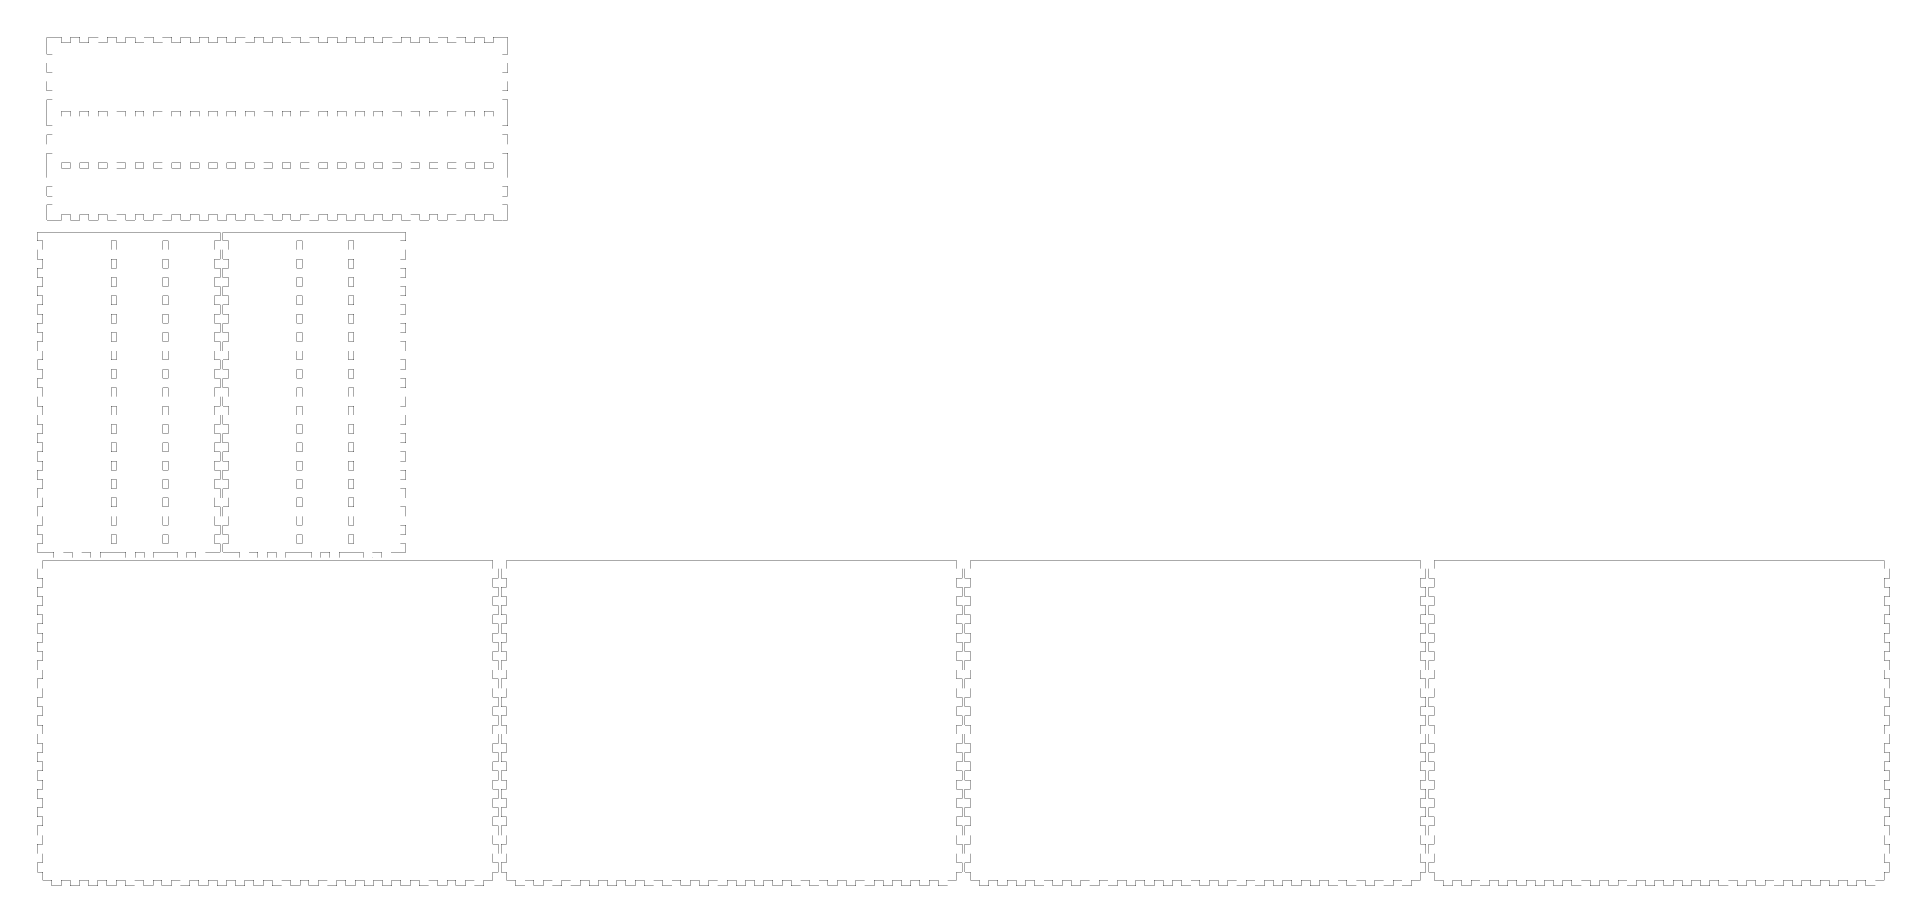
# Model space of a CAD drawing. Extents: x 1 to 1340, y 1 to 615.
import ezdxf

# ---------------------------------------------------------------- set-up
doc = ezdxf.new("R2010")
doc.units = 0
doc.layers.get('0').update_dxf_attribs({"linetype": 'CONTINUOUS'})

msp = doc.modelspace()

# ---------------------------------------------------------------- linework, layer by layer
at = {"color": 0, "const_width": 0.2}
for points in [[(7.90028, 614.592), (7.90028, 610.591)], [(7.90028, 610.591), (7.90028, 602.587)], [(7.90028, 602.587), (7.90028, 602.569), (7.92925, 602.516), (7.98297, 602.484), (8.00089, 602.484)], [(11.9999, 614.691), (7.99952, 614.691)], [(8.00089, 602.484), (12.0013, 602.484), (11.9834, 602.484), (11.9297, 602.516), (11.9007, 602.569), (11.9007, 602.587)], [(11.9007, 602.587), (11.9007, 595.948), (11.9007, 595.965), (11.9297, 596.018), (11.9834, 596.046), (12.0013, 596.046)], [(18.4892, 614.691), (12.0289, 614.691)], [(18.5897, 610.591), (18.5897, 614.592), (18.5897, 614.609), (18.5594, 614.662), (18.5057, 614.691), (18.4892, 614.691)], [(25.1285, 610.69), (18.4892, 610.69), (18.5057, 610.69), (18.5594, 610.662), (18.5897, 610.609), (18.5897, 610.591)], [(25.1285, 614.691), (25.1106, 614.691), (25.0569, 614.662), (25.0279, 614.609), (25.0279, 614.592)], [(25.0279, 614.592), (25.0279, 610.591), (25.0279, 610.609), (25.0569, 610.662), (25.1106, 610.69), (25.1285, 610.69)], [(31.7679, 614.691), (25.1285, 614.691)], [(31.8685, 610.591), (31.8685, 614.592), (31.8685, 614.609), (31.8382, 614.662), (31.7845, 614.691), (31.7679, 614.691)], [(38.4073, 610.69), (31.7679, 610.69), (31.7845, 610.69), (31.8382, 610.662), (31.8685, 610.609), (31.8685, 610.591)], [(38.4073, 614.691), (38.3893, 614.691), (38.3357, 614.662), (38.3067, 614.609), (38.3067, 614.592)], [(38.3067, 614.592), (38.3067, 610.591), (38.3067, 610.609), (38.3357, 610.662), (38.3893, 610.69), (38.4073, 610.69)], [(45.0465, 614.691), (38.4073, 614.691)], [(45.1474, 610.591), (45.1474, 614.592), (45.1474, 614.609), (45.1171, 614.662), (45.0631, 614.691), (45.0465, 614.691)], [(51.6862, 610.69), (45.0465, 610.69), (45.0631, 610.69), (45.1171, 610.662), (45.1474, 610.609), (45.1474, 610.591)], [(51.6862, 614.691), (51.6682, 614.691), (51.6146, 614.662), (51.5856, 614.609), (51.5856, 614.592)], [(51.5856, 614.592), (51.5856, 610.591), (51.5856, 610.609), (51.6146, 610.662), (51.6682, 610.69), (51.6862, 610.69)], [(58.3255, 614.691), (51.6862, 614.691)], [(58.426, 610.591), (58.426, 614.592), (58.426, 614.609), (58.3957, 614.662), (58.342, 614.691), (58.3255, 614.691)], [(64.9647, 610.69), (58.3255, 610.69), (58.342, 610.69), (58.3957, 610.662), (58.426, 610.609), (58.426, 610.591)], [(64.9647, 614.691), (64.9471, 614.691), (64.8931, 614.662), (64.8642, 614.609), (64.8642, 614.592)], [(64.8642, 614.592), (64.8642, 610.591), (64.8642, 610.609), (64.8931, 610.662), (64.9471, 610.69), (64.9647, 610.69)], [(71.6044, 614.691), (64.9647, 614.691)], [(71.7049, 610.591), (71.7049, 614.592), (71.7049, 614.609), (71.6746, 614.662), (71.6209, 614.691), (71.6044, 614.691)], [(78.2436, 610.69), (71.6044, 610.69), (71.6209, 610.69), (71.6746, 610.662), (71.7049, 610.609), (71.7049, 610.591)], [(78.2436, 614.691), (78.2257, 614.691), (78.172, 614.662), (78.1431, 614.609), (78.1431, 614.592)], [(78.1431, 614.592), (78.1431, 610.591), (78.1431, 610.609), (78.172, 610.662), (78.2257, 610.69), (78.2436, 610.69)], [(84.8829, 614.691), (78.2436, 614.691)], [(84.9835, 610.591), (84.9835, 614.592), (84.9835, 614.609), (84.9535, 614.662), (84.8995, 614.691), (84.8829, 614.691)], [(91.5225, 610.69), (84.8829, 610.69), (84.8995, 610.69), (84.9535, 610.662), (84.9835, 610.609), (84.9835, 610.591)], [(91.5225, 614.691), (91.5046, 614.691), (91.4506, 614.662), (91.4217, 614.609), (91.4217, 614.592)], [(91.4217, 614.592), (91.4217, 610.591), (91.4217, 610.609), (91.4506, 610.662), (91.5046, 610.69), (91.5225, 610.69)], [(98.1618, 614.691), (91.5225, 614.691)], [(98.2624, 610.591), (98.2624, 614.592), (98.2624, 614.609), (98.232, 614.662), (98.1784, 614.691), (98.1618, 614.691)], [(104.801, 610.69), (98.1618, 610.69), (98.1784, 610.69), (98.232, 610.662), (98.2624, 610.609), (98.2624, 610.591)], [(104.801, 614.691), (104.783, 614.691), (104.729, 614.662), (104.701, 614.609), (104.701, 614.592)], [(104.701, 614.592), (104.701, 610.591), (104.701, 610.609), (104.729, 610.662), (104.783, 610.69), (104.801, 610.69)], [(111.441, 614.691), (104.801, 614.691)], [(111.541, 610.591), (111.541, 614.592), (111.541, 614.609), (111.511, 614.662), (111.457, 614.691), (111.441, 614.691)], [(118.08, 610.69), (111.441, 610.69), (111.457, 610.69), (111.511, 610.662), (111.541, 610.609), (111.541, 610.591)], [(118.08, 614.691), (118.062, 614.691), (118.008, 614.662), (117.979, 614.609), (117.979, 614.592)], [(117.979, 614.592), (117.979, 610.591), (117.979, 610.609), (118.008, 610.662), (118.062, 610.69), (118.08, 610.69)], [(124.719, 614.691), (118.08, 614.691)], [(124.82, 610.591), (124.82, 614.592), (124.82, 614.609), (124.789, 614.662), (124.736, 614.691), (124.719, 614.691)], [(131.359, 610.69), (124.719, 610.69), (124.736, 610.69), (124.789, 610.662), (124.82, 610.609), (124.82, 610.591)], [(131.359, 614.691), (131.341, 614.691), (131.287, 614.662), (131.258, 614.609), (131.258, 614.592)], [(131.258, 614.592), (131.258, 610.591), (131.258, 610.609), (131.287, 610.662), (131.341, 610.69), (131.359, 610.69)], [(137.998, 614.691), (131.359, 614.691)], [(138.099, 610.591), (138.099, 614.592), (138.099, 614.609), (138.068, 614.662), (138.015, 614.691), (137.998, 614.691)], [(144.637, 610.69), (137.998, 610.69), (138.015, 610.69), (138.068, 610.662), (138.099, 610.609), (138.099, 610.591)], [(144.637, 614.691), (144.619, 614.691), (144.566, 614.662), (144.537, 614.609), (144.537, 614.592)], [(144.537, 614.592), (144.537, 610.591), (144.537, 610.609), (144.566, 610.662), (144.619, 610.69), (144.637, 610.69)], [(151.277, 614.691), (144.637, 614.691)], [(151.378, 610.591), (151.378, 614.592), (151.378, 614.609), (151.347, 614.662), (151.293, 614.691), (151.277, 614.691)], [(157.916, 610.69), (151.277, 610.69), (151.293, 610.69), (151.347, 610.662), (151.378, 610.609), (151.378, 610.591)], [(157.916, 614.691), (157.898, 614.691), (157.845, 614.662), (157.816, 614.609), (157.816, 614.592)], [(157.816, 614.592), (157.816, 610.591), (157.816, 610.609), (157.845, 610.662), (157.898, 610.69), (157.916, 610.69)], [(164.556, 614.691), (157.916, 614.691)], [(164.656, 610.591), (164.656, 614.592), (164.656, 614.609), (164.626, 614.662), (164.572, 614.691), (164.556, 614.691)], [(171.195, 610.69), (164.556, 610.69), (164.572, 610.69), (164.626, 610.662), (164.656, 610.609), (164.656, 610.591)], [(171.195, 614.691), (171.177, 614.691), (171.123, 614.662), (171.094, 614.609), (171.094, 614.592)], [(171.094, 614.592), (171.094, 610.591), (171.094, 610.609), (171.123, 610.662), (171.177, 610.69), (171.195, 610.69)], [(177.835, 614.691), (171.195, 614.691)], [(177.935, 610.591), (177.935, 614.592), (177.935, 614.609), (177.905, 614.662), (177.851, 614.691), (177.835, 614.691)], [(184.474, 610.69), (177.835, 610.69), (177.851, 610.69), (177.905, 610.662), (177.935, 610.609), (177.935, 610.591)], [(184.474, 614.691), (184.456, 614.691), (184.402, 614.662), (184.373, 614.609), (184.373, 614.592)], [(184.373, 614.592), (184.373, 610.591), (184.373, 610.609), (184.402, 610.662), (184.456, 610.69), (184.474, 610.69)], [(191.113, 614.691), (184.474, 614.691)], [(191.214, 610.591), (191.214, 614.592), (191.214, 614.609), (191.184, 614.662), (191.13, 614.691), (191.113, 614.691)], [(197.753, 610.69), (191.113, 610.69), (191.13, 610.69), (191.184, 610.662), (191.214, 610.609), (191.214, 610.591)], [(197.753, 614.691), (197.735, 614.691), (197.681, 614.662), (197.652, 614.609), (197.652, 614.592)], [(197.652, 614.592), (197.652, 610.591), (197.652, 610.609), (197.681, 610.662), (197.735, 610.69), (197.753, 610.69)], [(204.392, 614.691), (197.753, 614.691)], [(204.493, 610.591), (204.493, 614.592), (204.493, 614.609), (204.462, 614.662), (204.409, 614.691), (204.392, 614.691)], [(211.031, 610.69), (204.392, 610.69), (204.409, 610.69), (204.462, 610.662), (204.493, 610.609), (204.493, 610.591)], [(211.031, 614.691), (211.013, 614.691), (210.96, 614.662), (210.931, 614.609), (210.931, 614.592)], [(210.931, 614.592), (210.931, 610.591), (210.931, 610.609), (210.96, 610.662), (211.013, 610.69), (211.031, 610.69)], [(217.671, 614.691), (211.031, 614.691)], [(217.771, 610.591), (217.771, 614.592), (217.771, 614.609), (217.741, 614.662), (217.687, 614.691), (217.671, 614.691)], [(224.31, 610.69), (217.671, 610.69), (217.687, 610.69), (217.741, 610.662), (217.771, 610.609), (217.771, 610.591)], [(224.31, 614.691), (224.292, 614.691), (224.239, 614.662), (224.21, 614.609), (224.21, 614.592)], [(224.21, 614.592), (224.21, 610.591), (224.21, 610.609), (224.239, 610.662), (224.292, 610.69), (224.31, 610.69)], [(230.949, 614.691), (224.31, 614.691)], [(231.05, 610.591), (231.05, 614.592), (231.05, 614.609), (231.02, 614.662), (230.966, 614.691), (230.949, 614.691)], [(237.589, 610.69), (230.949, 610.69), (230.966, 610.69), (231.02, 610.662), (231.05, 610.609), (231.05, 610.591)], [(237.589, 614.691), (237.571, 614.691), (237.517, 614.662), (237.488, 614.609), (237.488, 614.592)], [(237.488, 614.592), (237.488, 610.591), (237.488, 610.609), (237.517, 610.662), (237.571, 610.69), (237.589, 610.69)], [(244.228, 614.691), (237.589, 614.691)], [(244.329, 610.591), (244.329, 614.592), (244.329, 614.609), (244.299, 614.662), (244.245, 614.691), (244.228, 614.691)], [(250.868, 610.69), (244.228, 610.69), (244.245, 610.69), (244.299, 610.662), (244.329, 610.609), (244.329, 610.591)], [(250.868, 614.691), (250.85, 614.691), (250.796, 614.662), (250.767, 614.609), (250.767, 614.592)], [(250.767, 614.592), (250.767, 610.591), (250.767, 610.609), (250.796, 610.662), (250.85, 610.69), (250.868, 610.69)], [(257.507, 614.691), (250.868, 614.691)], [(257.608, 610.591), (257.608, 614.592), (257.608, 614.609), (257.578, 614.662), (257.524, 614.691), (257.507, 614.691)], [(264.147, 610.69), (257.507, 610.69), (257.524, 610.69), (257.578, 610.662), (257.608, 610.609), (257.608, 610.591)], [(264.147, 614.691), (264.129, 614.691), (264.075, 614.662), (264.046, 614.609), (264.046, 614.592)], [(264.046, 614.592), (264.046, 610.591), (264.046, 610.609), (264.075, 610.662), (264.129, 610.69), (264.147, 610.69)], [(270.786, 614.691), (264.147, 614.691)], [(270.886, 610.591), (270.886, 614.592), (270.886, 614.609), (270.856, 614.662), (270.802, 614.691), (270.786, 614.691)], [(277.425, 610.69), (270.786, 610.69), (270.802, 610.69), (270.856, 610.662), (270.886, 610.609), (270.886, 610.591)], [(277.425, 614.691), (277.408, 614.691), (277.354, 614.662), (277.325, 614.609), (277.325, 614.592)], [(277.325, 614.592), (277.325, 610.591), (277.325, 610.609), (277.354, 610.662), (277.408, 610.69), (277.425, 610.69)], [(284.065, 614.691), (277.425, 614.691)], [(284.165, 610.591), (284.165, 614.592), (284.165, 614.609), (284.135, 614.662), (284.081, 614.691), (284.065, 614.691)], [(290.704, 610.69), (284.065, 610.69), (284.081, 610.69), (284.135, 610.662), (284.165, 610.609), (284.165, 610.591)], [(290.704, 614.691), (290.686, 614.691), (290.632, 614.662), (290.604, 614.609), (290.604, 614.592)], [(290.604, 614.592), (290.604, 610.591), (290.604, 610.609), (290.632, 610.662), (290.686, 610.69), (290.704, 610.69)], [(297.343, 614.691), (290.704, 614.691)], [(297.444, 610.591), (297.444, 614.592), (297.444, 614.609), (297.414, 614.662), (297.36, 614.691), (297.343, 614.691)], [(303.983, 610.69), (297.343, 610.69), (297.36, 610.69), (297.414, 610.662), (297.444, 610.609), (297.444, 610.591)], [(303.983, 614.691), (303.965, 614.691), (303.911, 614.662), (303.882, 614.609), (303.882, 614.592)], [(303.882, 614.592), (303.882, 610.591), (303.882, 610.609), (303.911, 610.662), (303.965, 610.69), (303.983, 610.69)], [(310.622, 614.691), (303.983, 614.691)], [(310.723, 610.591), (310.723, 614.592), (310.723, 614.609), (310.692, 614.662), (310.639, 614.691), (310.622, 614.691)], [(317.262, 610.69), (310.622, 610.69), (310.639, 610.69), (310.692, 610.662), (310.723, 610.609), (310.723, 610.591)], [(317.262, 614.691), (317.244, 614.691), (317.19, 614.662), (317.161, 614.609), (317.161, 614.592)], [(317.161, 614.592), (317.161, 610.591), (317.161, 610.609), (317.19, 610.662), (317.244, 610.69), (317.262, 610.69)], [(323.901, 614.691), (317.262, 614.691)], [(324.002, 610.591), (324.002, 614.592), (324.002, 614.609), (323.971, 614.662), (323.917, 614.691), (323.901, 614.691)], [(330.54, 610.69), (323.901, 610.69), (323.917, 610.69), (323.971, 610.662), (324.002, 610.609), (324.002, 610.591)], [(330.54, 614.691), (330.522, 614.691), (330.469, 614.662), (330.44, 614.609), (330.44, 614.592)], [(330.44, 614.592), (330.44, 610.591), (330.44, 610.609), (330.469, 610.662), (330.522, 610.69), (330.54, 610.69)], [(337, 614.691), (330.54, 614.691)], [(337.1, 595.944), (337.1, 602.583), (337.1, 602.566), (337.07, 602.513), (337.016, 602.481), (336.999, 602.481)], [(336.999, 602.481), (341, 602.481), (341.016, 602.481), (341.07, 602.513), (341.1, 602.566), (341.1, 602.583)], [(341, 614.691), (337, 614.691)], [(341.1, 610.591), (341.1, 614.592)], [(341.1, 602.583), (341.1, 610.588)], [(12.0013, 596.046), (8.00089, 596.046), (7.98297, 596.046), (7.92925, 596.018), (7.90028, 595.965), (7.90028, 595.948)], [(7.90028, 595.948), (7.90028, 589.308)], [(7.90028, 589.308), (7.90028, 589.291), (7.92925, 589.238), (7.98297, 589.206), (8.00089, 589.206)], [(8.00089, 589.206), (12.0013, 589.206), (11.9834, 589.206), (11.9297, 589.238), (11.9007, 589.291), (11.9007, 589.308)], [(11.9007, 589.308), (11.9007, 582.669), (11.9007, 582.687), (11.9297, 582.739), (11.9834, 582.768), (12.0013, 582.768)], [(341, 596.043), (336.999, 596.043), (337.016, 596.043), (337.07, 596.015), (337.1, 595.962), (337.1, 595.944)], [(337.1, 582.665), (337.1, 589.305), (337.1, 589.287), (337.07, 589.234), (337.016, 589.202), (336.999, 589.202)], [(336.999, 589.202), (341, 589.202), (341.016, 589.202), (341.07, 589.234), (341.1, 589.287), (341.1, 589.305)], [(341.1, 595.944), (341.1, 595.962), (341.07, 596.015), (341.016, 596.043), (341, 596.043)], [(341.1, 589.305), (341.1, 595.944)], [(12.0013, 582.768), (8.00089, 582.768), (7.98297, 582.768), (7.92925, 582.739), (7.90028, 582.687), (7.90028, 582.669)], [(7.90028, 582.669), (7.90028, 576.03)], [(7.90028, 576.03), (7.90028, 576.012), (7.92925, 575.959), (7.98297, 575.927), (8.00089, 575.927)], [(8.00089, 575.927), (12.0013, 575.927), (11.9834, 575.927), (11.9297, 575.959), (11.9007, 576.012), (11.9007, 576.03)], [(11.9007, 576.03), (11.9007, 569.39), (11.9007, 569.408), (11.9297, 569.461), (11.9834, 569.489), (12.0013, 569.489)], [(341, 582.764), (336.999, 582.764), (337.016, 582.764), (337.07, 582.736), (337.1, 582.683), (337.1, 582.665)], [(337.1, 569.387), (337.1, 576.026), (337.1, 576.009), (337.07, 575.956), (337.016, 575.924), (336.999, 575.924)], [(336.999, 575.924), (341, 575.924), (341.016, 575.924), (341.07, 575.956), (341.1, 576.009), (341.1, 576.026)], [(341.1, 582.665), (341.1, 582.683), (341.07, 582.736), (341.016, 582.764), (341, 582.764)], [(341.1, 576.026), (341.1, 582.665)], [(12.0013, 569.489), (8.00089, 569.489), (7.98297, 569.489), (7.92925, 569.461), (7.90028, 569.408), (7.90028, 569.39)], [(7.90028, 569.39), (7.90028, 561.382)], [(341, 569.486), (336.999, 569.486), (337.016, 569.486), (337.07, 569.457), (337.1, 569.405), (337.1, 569.387)], [(341.1, 569.387), (341.1, 569.405), (341.07, 569.457), (341.016, 569.486), (341, 569.486)], [(341.1, 561.379), (341.1, 569.387)], [(7.90028, 561.379), (7.90028, 557.378)], [(7.90028, 561.379), (7.90028, 557.378)], [(7.90028, 557.378), (7.90028, 550.644)], [(7.90028, 550.644), (7.90028, 550.626), (7.92925, 550.573), (7.98297, 550.541), (8.00089, 550.541)], [(8.00089, 550.541), (12.0013, 550.541), (11.9834, 550.541), (11.9297, 550.573), (11.9007, 550.626), (11.9007, 550.644)], [(11.9007, 550.644), (11.9007, 544.001), (11.9007, 544.022), (11.9297, 544.075), (11.9834, 544.103), (12.0013, 544.103)], [(337.1, 544.001), (337.1, 550.64), (337.1, 550.623), (337.07, 550.57), (337.016, 550.541), (336.999, 550.541)], [(336.999, 550.541), (341, 550.541), (341.016, 550.541), (341.07, 550.57), (341.1, 550.623), (341.1, 550.64)], [(341.1, 557.378), (341.1, 561.379)], [(341.1, 557.378), (341.1, 561.379)], [(341.1, 550.64), (341.1, 557.378)], [(12.0013, 544.103), (8.00089, 544.103), (7.98297, 544.103), (7.92925, 544.075), (7.90028, 544.022), (7.90028, 544.001)], [(7.90028, 544.001), (7.90028, 537.362)], [(7.90028, 537.362), (7.90028, 537.348), (7.92925, 537.295), (7.98297, 537.263), (8.00089, 537.263)], [(8.00089, 537.263), (12.0013, 537.263), (11.9834, 537.263), (11.9297, 537.295), (11.9007, 537.348), (11.9007, 537.362)], [(11.9007, 537.362), (11.9007, 530.722), (11.9007, 530.74), (11.9297, 530.797), (11.9834, 530.825), (12.0013, 530.825)], [(341, 544.103), (336.999, 544.103), (337.016, 544.103), (337.07, 544.072), (337.1, 544.019), (337.1, 544.001)], [(337.1, 530.722), (337.1, 537.362), (337.1, 537.344), (337.07, 537.291), (337.016, 537.263), (336.999, 537.263)], [(336.999, 537.263), (341, 537.263), (341.016, 537.263), (341.07, 537.291), (341.1, 537.344), (341.1, 537.362)], [(341.1, 544.001), (341.1, 544.019), (341.07, 544.072), (341.016, 544.103), (341, 544.103)], [(341.1, 537.362), (341.1, 544.001)], [(12.0013, 530.825), (8.00089, 530.825), (7.98297, 530.825), (7.92925, 530.797), (7.90028, 530.74), (7.90028, 530.722)], [(7.90028, 530.722), (7.90028, 523.988)], [(7.90028, 523.984), (7.90028, 519.987)], [(7.90028, 523.984), (7.90028, 519.987)], [(341, 530.825), (336.999, 530.825), (337.016, 530.825), (337.07, 530.793), (337.1, 530.74), (337.1, 530.722)], [(341.1, 530.722), (341.1, 530.74), (341.07, 530.793), (341.016, 530.825), (341, 530.825)], [(341.1, 523.984), (341.1, 530.722)], [(341.1, 519.987), (341.1, 523.984)], [(341.1, 519.987), (341.1, 523.984)], [(7.90028, 519.987), (7.90028, 513.249)], [(7.90028, 513.249), (7.90028, 513.232), (7.92925, 513.179), (7.98297, 513.147), (8.00089, 513.147)], [(8.00089, 513.147), (12.0013, 513.147), (11.9834, 513.147), (11.9297, 513.179), (11.9007, 513.232), (11.9007, 513.249)], [(11.9007, 513.249), (11.9007, 506.61), (11.9007, 506.628), (11.9297, 506.681), (11.9834, 506.709), (12.0013, 506.709)], [(337.1, 506.607), (337.1, 513.246), (337.1, 513.228), (337.07, 513.175), (337.016, 513.147), (336.999, 513.147)], [(336.999, 513.147), (341, 513.147), (341.016, 513.147), (341.07, 513.175), (341.1, 513.228), (341.1, 513.246)], [(341.1, 513.246), (341.1, 519.984)], [(12.0013, 506.709), (8.00089, 506.709), (7.98297, 506.709), (7.92925, 506.681), (7.90028, 506.628), (7.90028, 506.61)], [(7.90028, 506.61), (7.90028, 499.971)], [(7.90028, 499.971), (7.90028, 499.953), (7.92925, 499.9), (7.98297, 499.868), (8.00089, 499.868)], [(8.00089, 499.868), (12.0013, 499.868), (11.9834, 499.868), (11.9297, 499.9), (11.9007, 499.953), (11.9007, 499.971)], [(11.9007, 499.971), (11.9007, 493.332), (11.9007, 493.349), (11.9297, 493.402), (11.9834, 493.43), (12.0013, 493.43)], [(341, 506.709), (336.999, 506.709), (337.016, 506.709), (337.07, 506.677), (337.1, 506.624), (337.1, 506.607)], [(337.1, 493.328), (337.1, 499.967), (337.1, 499.95), (337.07, 499.897), (337.016, 499.868), (336.999, 499.868)], [(336.999, 499.868), (341, 499.868), (341.016, 499.868), (341.07, 499.897), (341.1, 499.95), (341.1, 499.967)], [(341.1, 506.607), (341.1, 506.624), (341.07, 506.677), (341.016, 506.709), (341, 506.709)], [(341.1, 499.967), (341.1, 506.607)], [(12.0013, 493.43), (8.00089, 493.43), (7.98297, 493.43), (7.92925, 493.402), (7.90028, 493.349), (7.90028, 493.332)], [(7.90028, 493.332), (7.90028, 486.593)], [(7.90028, 486.593), (7.90028, 482.593)], [(7.99952, 482.491), (11.9999, 482.491)], [(11.9999, 482.491), (18.4602, 482.491)], [(18.5608, 482.593), (18.5608, 486.593), (18.5608, 486.576), (18.5305, 486.523), (18.4767, 486.491), (18.4602, 486.491)], [(18.4602, 486.491), (25.0996, 486.491), (25.0817, 486.491), (25.0279, 486.523), (24.999, 486.576), (24.999, 486.593)], [(18.4602, 482.491), (18.4767, 482.491), (18.5305, 482.522), (18.5608, 482.575), (18.5608, 482.593)], [(24.999, 486.593), (24.999, 482.593), (24.999, 482.575), (25.0279, 482.522), (25.0817, 482.491), (25.0996, 482.491)], [(25.0996, 482.491), (31.739, 482.491)], [(31.8396, 482.593), (31.8396, 486.593), (31.8396, 486.576), (31.8093, 486.523), (31.7555, 486.491), (31.739, 486.491)], [(31.739, 486.491), (38.3783, 486.491), (38.3603, 486.491), (38.3067, 486.523), (38.2778, 486.576), (38.2778, 486.593)], [(31.739, 482.491), (31.7555, 482.491), (31.8093, 482.522), (31.8396, 482.575), (31.8396, 482.593)], [(38.2778, 486.593), (38.2778, 482.593), (38.2778, 482.575), (38.3067, 482.522), (38.3603, 482.491), (38.3783, 482.491)], [(38.3783, 482.491), (45.0176, 482.491)], [(45.1185, 482.593), (45.1185, 486.593), (45.1185, 486.576), (45.0882, 486.523), (45.0342, 486.491), (45.0176, 486.491)], [(45.0176, 486.491), (51.6572, 486.491), (51.6393, 486.491), (51.5856, 486.523), (51.5567, 486.576), (51.5567, 486.593)], [(45.0176, 482.491), (45.0342, 482.491), (45.0882, 482.522), (45.1185, 482.575), (45.1185, 482.593)], [(51.5567, 486.593), (51.5567, 482.593), (51.5567, 482.575), (51.5856, 482.522), (51.6393, 482.491), (51.6572, 482.491)], [(51.6572, 482.491), (58.2965, 482.491)], [(58.3971, 482.593), (58.3971, 486.593), (58.3971, 486.576), (58.3667, 486.523), (58.3131, 486.491), (58.2965, 486.491)], [(58.2965, 486.491), (64.9358, 486.491), (64.9182, 486.491), (64.8642, 486.523), (64.8353, 486.576), (64.8353, 486.593)], [(58.2965, 482.491), (58.3131, 482.491), (58.3667, 482.522), (58.3971, 482.575), (58.3971, 482.593)], [(64.8353, 486.593), (64.8353, 482.593), (64.8353, 482.575), (64.8642, 482.522), (64.9182, 482.491), (64.9358, 482.491)], [(64.9358, 482.491), (71.5754, 482.491)], [(71.676, 482.593), (71.676, 486.593), (71.676, 486.576), (71.6456, 486.523), (71.592, 486.491), (71.5754, 486.491)], [(71.5754, 486.491), (78.2147, 486.491), (78.1967, 486.491), (78.1431, 486.523), (78.1142, 486.576), (78.1142, 486.593)], [(71.5754, 482.491), (71.592, 482.491), (71.6456, 482.522), (71.676, 482.575), (71.676, 482.593)], [(78.1142, 486.593), (78.1142, 482.593), (78.1142, 482.575), (78.1431, 482.522), (78.1967, 482.491), (78.2147, 482.491)], [(78.2147, 482.491), (84.854, 482.491)], [(84.9545, 482.593), (84.9545, 486.593), (84.9545, 486.576), (84.9242, 486.523), (84.8706, 486.491), (84.854, 486.491)], [(84.854, 486.491), (91.4936, 486.491), (91.4756, 486.491), (91.4217, 486.523), (91.3927, 486.576), (91.3927, 486.593)], [(84.854, 482.491), (84.8706, 482.491), (84.9242, 482.522), (84.9545, 482.575), (84.9545, 482.593)], [(91.3927, 486.593), (91.3927, 482.593), (91.3927, 482.575), (91.4217, 482.522), (91.4756, 482.491), (91.4936, 482.491)], [(91.4936, 482.491), (98.1329, 482.491)], [(98.2334, 482.593), (98.2334, 486.593), (98.2334, 486.576), (98.2031, 486.523), (98.1495, 486.491), (98.1329, 486.491)], [(98.1329, 486.491), (104.772, 486.491), (104.754, 486.491), (104.701, 486.523), (104.672, 486.576), (104.672, 486.593)], [(98.1329, 482.491), (98.1495, 482.491), (98.2031, 482.522), (98.2334, 482.575), (98.2334, 482.593)], [(104.672, 486.593), (104.672, 482.593), (104.672, 482.575), (104.701, 482.522), (104.754, 482.491), (104.772, 482.491)], [(104.772, 482.491), (111.412, 482.491)], [(111.512, 482.593), (111.512, 486.593), (111.512, 486.576), (111.482, 486.523), (111.428, 486.491), (111.412, 486.491)], [(111.412, 486.491), (118.051, 486.491), (118.033, 486.491), (117.979, 486.523), (117.951, 486.576), (117.951, 486.593)], [(111.412, 482.491), (111.428, 482.491), (111.482, 482.522), (111.512, 482.575), (111.512, 482.593)], [(117.951, 486.593), (117.951, 482.593), (117.951, 482.575), (117.979, 482.522), (118.033, 482.491), (118.051, 482.491)], [(118.051, 482.491), (124.69, 482.491)], [(124.791, 482.593), (124.791, 486.593), (124.791, 486.576), (124.761, 486.523), (124.707, 486.491), (124.69, 486.491)], [(124.69, 486.491), (131.33, 486.491), (131.312, 486.491), (131.258, 486.523), (131.229, 486.576), (131.229, 486.593)], [(124.69, 482.491), (124.707, 482.491), (124.761, 482.522), (124.791, 482.575), (124.791, 482.593)], [(131.229, 486.593), (131.229, 482.593), (131.229, 482.575), (131.258, 482.522), (131.312, 482.491), (131.33, 482.491)], [(131.33, 482.491), (137.969, 482.491)], [(138.07, 482.593), (138.07, 486.593), (138.07, 486.576), (138.039, 486.523), (137.986, 486.491), (137.969, 486.491)], [(137.969, 486.491), (144.609, 486.491), (144.591, 486.491), (144.537, 486.523), (144.508, 486.576), (144.508, 486.593)], [(137.969, 482.491), (137.986, 482.491), (138.039, 482.522), (138.07, 482.575), (138.07, 482.593)], [(144.508, 486.593), (144.508, 482.593), (144.508, 482.575), (144.537, 482.522), (144.591, 482.491), (144.609, 482.491)], [(144.609, 482.491), (151.248, 482.491)], [(151.349, 482.593), (151.349, 486.593), (151.349, 486.576), (151.318, 486.523), (151.264, 486.491), (151.248, 486.491)], [(151.248, 486.491), (157.887, 486.491), (157.869, 486.491), (157.816, 486.523), (157.787, 486.576), (157.787, 486.593)], [(151.248, 482.491), (151.264, 482.491), (151.318, 482.522), (151.349, 482.575), (151.349, 482.593)], [(157.787, 486.593), (157.787, 482.593), (157.787, 482.575), (157.816, 482.522), (157.869, 482.491), (157.887, 482.491)], [(157.887, 482.491), (164.527, 482.491)], [(164.627, 482.593), (164.627, 486.593), (164.627, 486.576), (164.597, 486.523), (164.543, 486.491), (164.527, 486.491)], [(164.527, 486.491), (171.166, 486.491), (171.148, 486.491), (171.094, 486.523), (171.065, 486.576), (171.065, 486.593)], [(164.527, 482.491), (164.543, 482.491), (164.597, 482.522), (164.627, 482.575), (164.627, 482.593)], [(171.065, 486.593), (171.065, 482.593), (171.065, 482.575), (171.094, 482.522), (171.148, 482.491), (171.166, 482.491)], [(171.166, 482.491), (177.806, 482.491)], [(177.906, 482.593), (177.906, 486.593), (177.906, 486.576), (177.876, 486.523), (177.822, 486.491), (177.806, 486.491)], [(177.806, 486.491), (184.445, 486.491), (184.427, 486.491), (184.373, 486.523), (184.344, 486.576), (184.344, 486.593)], [(177.806, 482.491), (177.822, 482.491), (177.876, 482.522), (177.906, 482.575), (177.906, 482.593)], [(184.344, 486.593), (184.344, 482.593), (184.344, 482.575), (184.373, 482.522), (184.427, 482.491), (184.445, 482.491)], [(184.445, 482.491), (191.084, 482.491)], [(191.185, 482.593), (191.185, 486.593), (191.185, 486.576), (191.154, 486.523), (191.101, 486.491), (191.084, 486.491)], [(191.084, 486.491), (197.724, 486.491), (197.706, 486.491), (197.652, 486.523), (197.623, 486.576), (197.623, 486.593)], [(191.084, 482.491), (191.101, 482.491), (191.154, 482.522), (191.185, 482.575), (191.185, 482.593)], [(197.623, 486.593), (197.623, 482.593), (197.623, 482.575), (197.652, 482.522), (197.706, 482.491), (197.724, 482.491)], [(197.724, 482.491), (204.363, 482.491)], [(204.464, 482.593), (204.464, 486.593), (204.464, 486.576), (204.433, 486.523), (204.38, 486.491), (204.363, 486.491)], [(204.363, 486.491), (211.002, 486.491), (210.984, 486.491), (210.931, 486.523), (210.902, 486.576), (210.902, 486.593)], [(204.363, 482.491), (204.38, 482.491), (204.433, 482.522), (204.464, 482.575), (204.464, 482.593)], [(210.902, 486.593), (210.902, 482.593), (210.902, 482.575), (210.931, 482.522), (210.984, 482.491), (211.002, 482.491)], [(211.002, 482.491), (217.642, 482.491)], [(217.743, 482.593), (217.743, 486.593), (217.743, 486.576), (217.712, 486.523), (217.658, 486.491), (217.642, 486.491)], [(217.642, 486.491), (224.281, 486.491), (224.263, 486.491), (224.21, 486.523), (224.181, 486.576), (224.181, 486.593)], [(217.642, 482.491), (217.658, 482.491), (217.712, 482.522), (217.743, 482.575), (217.743, 482.593)], [(224.181, 486.593), (224.181, 482.593), (224.181, 482.575), (224.21, 482.522), (224.263, 482.491), (224.281, 482.491)], [(224.281, 482.491), (230.921, 482.491)], [(231.021, 482.593), (231.021, 486.593), (231.021, 486.576), (230.991, 486.523), (230.937, 486.491), (230.921, 486.491)], [(230.921, 486.491), (237.56, 486.491), (237.542, 486.491), (237.488, 486.523), (237.459, 486.576), (237.459, 486.593)], [(230.921, 482.491), (230.937, 482.491), (230.991, 482.522), (231.021, 482.575), (231.021, 482.593)], [(237.459, 486.593), (237.459, 482.593), (237.459, 482.575), (237.488, 482.522), (237.542, 482.491), (237.56, 482.491)], [(237.56, 482.491), (244.199, 482.491)], [(244.3, 482.593), (244.3, 486.593), (244.3, 486.576), (244.27, 486.523), (244.216, 486.491), (244.199, 486.491)], [(244.199, 486.491), (250.839, 486.491), (250.821, 486.491), (250.767, 486.523), (250.738, 486.576), (250.738, 486.593)], [(244.199, 482.491), (244.216, 482.491), (244.27, 482.522), (244.3, 482.575), (244.3, 482.593)], [(250.738, 486.593), (250.738, 482.593), (250.738, 482.575), (250.767, 482.522), (250.821, 482.491), (250.839, 482.491)], [(250.839, 482.491), (257.478, 482.491)], [(257.579, 482.593), (257.579, 486.593), (257.579, 486.576), (257.549, 486.523), (257.495, 486.491), (257.478, 486.491)], [(257.478, 486.491), (264.118, 486.491), (264.1, 486.491), (264.046, 486.523), (264.017, 486.576), (264.017, 486.593)], [(257.478, 482.491), (257.495, 482.491), (257.549, 482.522), (257.579, 482.575), (257.579, 482.593)], [(264.017, 486.593), (264.017, 482.593), (264.017, 482.575), (264.046, 482.522), (264.1, 482.491), (264.118, 482.491)], [(264.118, 482.491), (270.757, 482.491)], [(270.857, 482.593), (270.857, 486.593), (270.857, 486.576), (270.827, 486.523), (270.774, 486.491), (270.757, 486.491)], [(270.757, 486.491), (277.396, 486.491), (277.379, 486.491), (277.325, 486.523), (277.296, 486.576), (277.296, 486.593)], [(270.757, 482.491), (270.774, 482.491), (270.827, 482.522), (270.857, 482.575), (270.857, 482.593)], [(277.296, 486.593), (277.296, 482.593), (277.296, 482.575), (277.325, 482.522), (277.379, 482.491), (277.396, 482.491)], [(277.396, 482.491), (284.036, 482.491)], [(284.136, 482.593), (284.136, 486.593), (284.136, 486.576), (284.106, 486.523), (284.052, 486.491), (284.036, 486.491)], [(284.036, 486.491), (290.675, 486.491), (290.657, 486.491), (290.604, 486.523), (290.575, 486.576), (290.575, 486.593)], [(284.036, 482.491), (284.052, 482.491), (284.106, 482.522), (284.136, 482.575), (284.136, 482.593)], [(290.575, 486.593), (290.575, 482.593), (290.575, 482.575), (290.604, 482.522), (290.657, 482.491), (290.675, 482.491)], [(290.675, 482.491), (297.314, 482.491)], [(297.415, 482.593), (297.415, 486.593), (297.415, 486.576), (297.385, 486.523), (297.331, 486.491), (297.314, 486.491)], [(297.314, 486.491), (303.954, 486.491), (303.936, 486.491), (303.882, 486.523), (303.853, 486.576), (303.853, 486.593)], [(297.314, 482.491), (297.331, 482.491), (297.385, 482.522), (297.415, 482.575), (297.415, 482.593)], [(303.853, 486.593), (303.853, 482.593), (303.853, 482.575), (303.882, 482.522), (303.936, 482.491), (303.954, 482.491)], [(303.954, 482.491), (310.593, 482.491)], [(310.694, 482.593), (310.694, 486.593), (310.694, 486.576), (310.664, 486.523), (310.61, 486.491), (310.593, 486.491)], [(310.593, 486.491), (317.233, 486.491), (317.215, 486.491), (317.161, 486.523), (317.132, 486.576), (317.132, 486.593)], [(310.593, 482.491), (310.61, 482.491), (310.664, 482.522), (310.694, 482.575), (310.694, 482.593)], [(317.132, 486.593), (317.132, 482.593), (317.132, 482.575), (317.161, 482.522), (317.215, 482.491), (317.233, 482.491)], [(317.233, 482.491), (323.872, 482.491)], [(323.973, 482.593), (323.973, 486.593), (323.973, 486.576), (323.942, 486.523), (323.888, 486.491), (323.872, 486.491)], [(323.872, 486.491), (330.512, 486.491), (330.494, 486.491), (330.44, 486.523), (330.411, 486.576), (330.411, 486.593)], [(323.872, 482.491), (323.888, 482.491), (323.942, 482.522), (323.973, 482.575), (323.973, 482.593)], [(330.411, 486.593), (330.411, 482.593), (330.411, 482.575), (330.44, 482.522), (330.494, 482.491), (330.512, 482.491)], [(330.512, 482.491), (336.972, 482.491)], [(341, 493.43), (336.999, 493.43), (337.016, 493.43), (337.07, 493.399), (337.1, 493.346), (337.1, 493.328)], [(337, 482.491), (341, 482.491)], [(341.1, 493.328), (341.1, 493.346), (341.07, 493.399), (341.016, 493.43), (341, 493.43)], [(341.1, 486.593), (341.1, 493.328)], [(341.1, 482.593), (341.1, 486.593)], [(5.0946, 473.671), (1.09416, 473.671), (1.07625, 473.671), (1.02251, 473.643), (0.99357, 473.59), (0.99357, 473.572)], [(0.99357, 473.572), (0.99357, 467.632)], [(54.307, 473.671), (5.0946, 473.671)], [(58.3075, 473.671), (54.307, 473.671)], [(91.7014, 473.671), (58.3075, 473.671)], [(95.7019, 473.671), (91.7014, 473.671)], [(129.096, 473.671), (95.7019, 473.671)], [(133.096, 473.671), (129.096, 473.671)], [(133.197, 473.572), (133.197, 473.59), (133.167, 473.643), (133.113, 473.671), (133.096, 473.671)], [(133.197, 467.632), (133.197, 473.572)], [(139.294, 473.671), (135.293, 473.671), (135.275, 473.671), (135.221, 473.643), (135.193, 473.59), (135.193, 473.572)], [(135.193, 473.572), (135.193, 467.632)], [(188.506, 473.671), (139.294, 473.671)], [(192.507, 473.671), (188.506, 473.671)], [(225.901, 473.671), (192.507, 473.671)], [(229.901, 473.671), (225.901, 473.671)], [(263.295, 473.671), (229.901, 473.671)], [(267.295, 473.671), (263.295, 473.671)], [(267.396, 473.572), (267.396, 473.59), (267.366, 473.643), (267.312, 473.671), (267.295, 473.671)], [(267.396, 467.632), (267.396, 473.572)], [(0.99357, 467.632), (0.99357, 467.614), (1.02251, 467.561), (1.07625, 467.533), (1.09416, 467.533)], [(5.0946, 461.095), (1.09416, 461.095), (1.07625, 461.095), (1.02251, 461.063), (0.99357, 461.01), (0.99357, 460.992)], [(0.99357, 460.992), (0.99357, 454.353)], [(1.09416, 467.533), (5.0946, 467.533), (5.07668, 467.533), (5.02296, 467.561), (4.99403, 467.614), (4.99403, 467.632)], [(4.99403, 467.632), (4.99403, 460.992), (4.99403, 461.01), (5.02296, 461.063), (5.07668, 461.095), (5.0946, 461.095)], [(129.197, 460.992), (129.197, 467.632), (129.197, 467.614), (129.166, 467.561), (129.112, 467.533), (129.096, 467.533)], [(129.096, 467.533), (133.096, 467.533), (133.113, 467.533), (133.167, 467.561), (133.197, 467.614), (133.197, 467.632)], [(133.096, 461.095), (129.096, 461.095), (129.112, 461.095), (129.166, 461.063), (129.197, 461.01), (129.197, 460.992)], [(133.197, 460.992), (133.197, 461.01), (133.167, 461.063), (133.113, 461.095), (133.096, 461.095)], [(133.197, 454.353), (133.197, 460.992)], [(135.193, 467.632), (135.193, 467.614), (135.221, 467.561), (135.275, 467.533), (135.293, 467.533)], [(139.294, 461.095), (135.293, 461.095), (135.275, 461.095), (135.221, 461.063), (135.193, 461.01), (135.193, 460.992)], [(135.193, 460.992), (135.193, 454.353)], [(135.293, 467.533), (139.294, 467.533), (139.276, 467.533), (139.222, 467.561), (139.193, 467.614), (139.193, 467.632)], [(139.193, 467.632), (139.193, 460.992), (139.193, 461.01), (139.222, 461.063), (139.276, 461.095), (139.294, 461.095)], [(263.396, 460.992), (263.396, 467.632), (263.396, 467.614), (263.365, 467.561), (263.312, 467.533), (263.295, 467.533)], [(263.295, 467.533), (267.295, 467.533), (267.312, 467.533), (267.366, 467.561), (267.396, 467.614), (267.396, 467.632)], [(267.295, 461.095), (263.295, 461.095), (263.312, 461.095), (263.365, 461.063), (263.396, 461.01), (263.396, 460.992)], [(267.396, 460.992), (267.396, 461.01), (267.366, 461.063), (267.312, 461.095), (267.295, 461.095)], [(267.396, 454.353), (267.396, 460.992)], [(0.99357, 454.353), (0.99357, 454.335), (1.02251, 454.283), (1.07625, 454.251), (1.09416, 454.251)], [(5.0946, 447.813), (1.09416, 447.813), (1.07625, 447.813), (1.02251, 447.784), (0.99357, 447.731), (0.99357, 447.714)], [(0.99357, 447.714), (0.99357, 441.075)], [(1.09416, 454.251), (5.0946, 454.251), (5.07668, 454.251), (5.02296, 454.283), (4.99403, 454.335), (4.99403, 454.353)], [(4.99403, 454.353), (4.99403, 447.714), (4.99403, 447.731), (5.02296, 447.784), (5.07668, 447.813), (5.0946, 447.813)], [(129.197, 447.714), (129.197, 454.353), (129.197, 454.335), (129.166, 454.283), (129.112, 454.251), (129.096, 454.251)], [(129.096, 454.251), (133.096, 454.251), (133.113, 454.251), (133.167, 454.283), (133.197, 454.335), (133.197, 454.353)], [(133.096, 447.813), (129.096, 447.813), (129.112, 447.813), (129.166, 447.784), (129.197, 447.731), (129.197, 447.714)], [(133.197, 447.714), (133.197, 447.731), (133.167, 447.784), (133.113, 447.813), (133.096, 447.813)], [(133.197, 441.075), (133.197, 447.714)], [(135.193, 454.353), (135.193, 454.335), (135.221, 454.283), (135.275, 454.251), (135.293, 454.251)], [(139.294, 447.813), (135.293, 447.813), (135.275, 447.813), (135.221, 447.784), (135.193, 447.731), (135.193, 447.714)], [(135.193, 447.714), (135.193, 441.075)], [(135.293, 454.251), (139.294, 454.251), (139.276, 454.251), (139.222, 454.283), (139.193, 454.335), (139.193, 454.353)], [(139.193, 454.353), (139.193, 447.714), (139.193, 447.731), (139.222, 447.784), (139.276, 447.813), (139.294, 447.813)], [(263.396, 447.714), (263.396, 454.353), (263.396, 454.335), (263.365, 454.283), (263.312, 454.251), (263.295, 454.251)], [(263.295, 454.251), (267.295, 454.251), (267.312, 454.251), (267.366, 454.283), (267.396, 454.335), (267.396, 454.353)], [(267.295, 447.813), (263.295, 447.813), (263.312, 447.813), (263.365, 447.784), (263.396, 447.731), (263.396, 447.714)], [(267.396, 447.714), (267.396, 447.731), (267.366, 447.784), (267.312, 447.813), (267.295, 447.813)], [(267.396, 441.075), (267.396, 447.714)], [(0.99357, 441.075), (0.99357, 441.057), (1.02251, 441.004), (1.07625, 440.972), (1.09416, 440.972)], [(5.0946, 434.534), (1.09416, 434.534), (1.07625, 434.534), (1.02251, 434.506), (0.99357, 434.453), (0.99357, 434.435)], [(0.99357, 434.435), (0.99357, 427.796)], [(1.09416, 440.972), (5.0946, 440.972), (5.07668, 440.972), (5.02296, 441.004), (4.99403, 441.057), (4.99403, 441.075)], [(4.99403, 441.075), (4.99403, 434.435), (4.99403, 434.453), (5.02296, 434.506), (5.07668, 434.534), (5.0946, 434.534)], [(129.197, 434.435), (129.197, 441.075), (129.197, 441.057), (129.166, 441.004), (129.112, 440.972), (129.096, 440.972)], [(129.096, 440.972), (133.096, 440.972), (133.113, 440.972), (133.167, 441.004), (133.197, 441.057), (133.197, 441.075)], [(133.096, 434.534), (129.096, 434.534), (129.112, 434.534), (129.166, 434.506), (129.197, 434.453), (129.197, 434.435)], [(133.197, 434.435), (133.197, 434.453), (133.167, 434.506), (133.113, 434.534), (133.096, 434.534)], [(133.197, 427.796), (133.197, 434.435)], [(135.193, 441.075), (135.193, 441.057), (135.221, 441.004), (135.275, 440.972), (135.293, 440.972)], [(139.294, 434.534), (135.293, 434.534), (135.275, 434.534), (135.221, 434.506), (135.193, 434.453), (135.193, 434.435)], [(135.193, 434.435), (135.193, 427.796)], [(135.293, 440.972), (139.294, 440.972), (139.276, 440.972), (139.222, 441.004), (139.193, 441.057), (139.193, 441.075)], [(139.193, 441.075), (139.193, 434.435), (139.193, 434.453), (139.222, 434.506), (139.276, 434.534), (139.294, 434.534)], [(263.396, 434.435), (263.396, 441.075), (263.396, 441.057), (263.365, 441.004), (263.312, 440.972), (263.295, 440.972)], [(263.295, 440.972), (267.295, 440.972), (267.312, 440.972), (267.366, 441.004), (267.396, 441.057), (267.396, 441.075)], [(267.295, 434.534), (263.295, 434.534), (263.312, 434.534), (263.365, 434.506), (263.396, 434.453), (263.396, 434.435)], [(267.396, 434.435), (267.396, 434.453), (267.366, 434.506), (267.312, 434.534), (267.295, 434.534)], [(267.396, 427.796), (267.396, 434.435)], [(0.99357, 427.796), (0.99357, 427.778), (1.02251, 427.725), (1.07625, 427.694), (1.09416, 427.694)], [(5.0946, 421.255), (1.09416, 421.255), (1.07625, 421.255), (1.02251, 421.227), (0.99357, 421.174), (0.99357, 421.157)], [(0.99357, 421.157), (0.99357, 414.517)], [(1.09416, 427.694), (5.0946, 427.694), (5.07668, 427.694), (5.02296, 427.725), (4.99403, 427.778), (4.99403, 427.796)], [(4.99403, 427.796), (4.99403, 421.157), (4.99403, 421.174), (5.02296, 421.227), (5.07668, 421.255), (5.0946, 421.255)], [(129.197, 421.157), (129.197, 427.796), (129.197, 427.778), (129.166, 427.725), (129.112, 427.694), (129.096, 427.694)], [(129.096, 427.694), (133.096, 427.694), (133.113, 427.694), (133.167, 427.725), (133.197, 427.778), (133.197, 427.796)], [(133.096, 421.255), (129.096, 421.255), (129.112, 421.255), (129.166, 421.227), (129.197, 421.174), (129.197, 421.157)], [(133.197, 421.157), (133.197, 421.174), (133.167, 421.227), (133.113, 421.255), (133.096, 421.255)], [(133.197, 414.517), (133.197, 421.157)], [(135.193, 427.796), (135.193, 427.778), (135.221, 427.725), (135.275, 427.694), (135.293, 427.694)], [(139.294, 421.255), (135.293, 421.255), (135.275, 421.255), (135.221, 421.227), (135.193, 421.174), (135.193, 421.157)], [(135.193, 421.157), (135.193, 414.517)], [(135.293, 427.694), (139.294, 427.694), (139.276, 427.694), (139.222, 427.725), (139.193, 427.778), (139.193, 427.796)], [(139.193, 427.796), (139.193, 421.157), (139.193, 421.174), (139.222, 421.227), (139.276, 421.255), (139.294, 421.255)], [(263.396, 421.157), (263.396, 427.796), (263.396, 427.778), (263.365, 427.725), (263.312, 427.694), (263.295, 427.694)], [(263.295, 427.694), (267.295, 427.694), (267.312, 427.694), (267.366, 427.725), (267.396, 427.778), (267.396, 427.796)], [(267.295, 421.255), (263.295, 421.255), (263.312, 421.255), (263.365, 421.227), (263.396, 421.174), (263.396, 421.157)], [(267.396, 421.157), (267.396, 421.174), (267.366, 421.227), (267.312, 421.255), (267.295, 421.255)], [(267.396, 414.517), (267.396, 421.157)], [(0.99357, 414.517), (0.99357, 414.5), (1.02251, 414.447), (1.07625, 414.415), (1.09416, 414.415)], [(5.0946, 407.977), (1.09416, 407.977), (1.07625, 407.977), (1.02251, 407.949), (0.99357, 407.896), (0.99357, 407.878)], [(0.99357, 407.878), (0.99357, 401.239)], [(1.09416, 414.415), (5.0946, 414.415), (5.07668, 414.415), (5.02296, 414.447), (4.99403, 414.5), (4.99403, 414.517)], [(4.99403, 414.517), (4.99403, 407.878), (4.99403, 407.896), (5.02296, 407.949), (5.07668, 407.977), (5.0946, 407.977)], [(129.197, 407.878), (129.197, 414.517), (129.197, 414.5), (129.166, 414.447), (129.112, 414.415), (129.096, 414.415)], [(129.096, 414.415), (133.096, 414.415), (133.113, 414.415), (133.167, 414.447), (133.197, 414.5), (133.197, 414.517)], [(133.096, 407.977), (129.096, 407.977), (129.112, 407.977), (129.166, 407.949), (129.197, 407.896), (129.197, 407.878)], [(133.197, 407.878), (133.197, 407.896), (133.167, 407.949), (133.113, 407.977), (133.096, 407.977)], [(133.197, 401.239), (133.197, 407.878)], [(135.193, 414.517), (135.193, 414.5), (135.221, 414.447), (135.275, 414.415), (135.293, 414.415)], [(139.294, 407.977), (135.293, 407.977), (135.275, 407.977), (135.221, 407.949), (135.193, 407.896), (135.193, 407.878)], [(135.193, 407.878), (135.193, 401.239)], [(135.293, 414.415), (139.294, 414.415), (139.276, 414.415), (139.222, 414.447), (139.193, 414.5), (139.193, 414.517)], [(139.193, 414.517), (139.193, 407.878), (139.193, 407.896), (139.222, 407.949), (139.276, 407.977), (139.294, 407.977)], [(263.396, 407.878), (263.396, 414.517), (263.396, 414.5), (263.365, 414.447), (263.312, 414.415), (263.295, 414.415)], [(263.295, 414.415), (267.295, 414.415), (267.312, 414.415), (267.366, 414.447), (267.396, 414.5), (267.396, 414.517)], [(267.295, 407.977), (263.295, 407.977), (263.312, 407.977), (263.365, 407.949), (263.396, 407.896), (263.396, 407.878)], [(267.396, 407.878), (267.396, 407.896), (267.366, 407.949), (267.312, 407.977), (267.295, 407.977)], [(267.396, 401.239), (267.396, 407.878)], [(0.99357, 401.239), (0.99357, 401.221), (1.02251, 401.168), (1.07625, 401.137), (1.09416, 401.137)], [(5.0946, 394.698), (1.09416, 394.698), (1.07625, 394.698), (1.02251, 394.67), (0.99357, 394.617), (0.99357, 394.6)], [(0.99357, 394.6), (0.99357, 387.96)], [(1.09416, 401.137), (5.0946, 401.137), (5.07668, 401.137), (5.02296, 401.168), (4.99403, 401.221), (4.99403, 401.239)], [(4.99403, 401.239), (4.99403, 394.6), (4.99403, 394.617), (5.02296, 394.67), (5.07668, 394.698), (5.0946, 394.698)], [(129.197, 394.6), (129.197, 401.239), (129.197, 401.221), (129.166, 401.168), (129.112, 401.137), (129.096, 401.137)], [(129.096, 401.137), (133.096, 401.137), (133.113, 401.137), (133.167, 401.168), (133.197, 401.221), (133.197, 401.239)], [(133.096, 394.698), (129.096, 394.698), (129.112, 394.698), (129.166, 394.67), (129.197, 394.617), (129.197, 394.6)], [(133.197, 394.6), (133.197, 394.617), (133.167, 394.67), (133.113, 394.698), (133.096, 394.698)], [(133.197, 387.96), (133.197, 394.6)], [(135.193, 401.239), (135.193, 401.221), (135.221, 401.168), (135.275, 401.137), (135.293, 401.137)], [(139.294, 394.698), (135.293, 394.698), (135.275, 394.698), (135.221, 394.67), (135.193, 394.617), (135.193, 394.6)], [(135.193, 394.6), (135.193, 387.96)], [(135.293, 401.137), (139.294, 401.137), (139.276, 401.137), (139.222, 401.168), (139.193, 401.221), (139.193, 401.239)], [(139.193, 401.239), (139.193, 394.6), (139.193, 394.617), (139.222, 394.67), (139.276, 394.698), (139.294, 394.698)], [(263.396, 394.6), (263.396, 401.239), (263.396, 401.221), (263.365, 401.168), (263.312, 401.137), (263.295, 401.137)], [(263.295, 401.137), (267.295, 401.137), (267.312, 401.137), (267.366, 401.168), (267.396, 401.221), (267.396, 401.239)], [(267.295, 394.698), (263.295, 394.698), (263.312, 394.698), (263.365, 394.67), (263.396, 394.617), (263.396, 394.6)], [(267.396, 394.6), (267.396, 394.617), (267.366, 394.67), (267.312, 394.698), (267.295, 394.698)], [(267.396, 387.96), (267.396, 394.6)], [(0.99357, 387.96), (0.99357, 387.943), (1.02251, 387.89), (1.07625, 387.858), (1.09416, 387.858)], [(5.0946, 381.42), (1.09416, 381.42), (1.07625, 381.42), (1.02251, 381.392), (0.99357, 381.339), (0.99357, 381.321)], [(0.99357, 381.321), (0.99357, 374.682)], [(1.09416, 387.858), (5.0946, 387.858), (5.07668, 387.858), (5.02296, 387.89), (4.99403, 387.943), (4.99403, 387.96)], [(4.99403, 387.96), (4.99403, 381.321), (4.99403, 381.339), (5.02296, 381.392), (5.07668, 381.42), (5.0946, 381.42)], [(129.197, 381.321), (129.197, 387.96), (129.197, 387.943), (129.166, 387.89), (129.112, 387.858), (129.096, 387.858)], [(129.096, 387.858), (133.096, 387.858), (133.113, 387.858), (133.167, 387.89), (133.197, 387.943), (133.197, 387.96)], [(133.096, 381.42), (129.096, 381.42), (129.112, 381.42), (129.166, 381.392), (129.197, 381.339), (129.197, 381.321)], [(133.197, 381.321), (133.197, 381.339), (133.167, 381.392), (133.113, 381.42), (133.096, 381.42)], [(133.197, 374.682), (133.197, 381.321)], [(135.193, 387.96), (135.193, 387.943), (135.221, 387.89), (135.275, 387.858), (135.293, 387.858)], [(139.294, 381.42), (135.293, 381.42), (135.275, 381.42), (135.221, 381.392), (135.193, 381.339), (135.193, 381.321)], [(135.193, 381.321), (135.193, 374.682)], [(135.293, 387.858), (139.294, 387.858), (139.276, 387.858), (139.222, 387.89), (139.193, 387.943), (139.193, 387.96)], [(139.193, 387.96), (139.193, 381.321), (139.193, 381.339), (139.222, 381.392), (139.276, 381.42), (139.294, 381.42)], [(263.396, 381.321), (263.396, 387.96), (263.396, 387.943), (263.365, 387.89), (263.312, 387.858), (263.295, 387.858)], [(263.295, 387.858), (267.295, 387.858), (267.312, 387.858), (267.366, 387.89), (267.396, 387.943), (267.396, 387.96)], [(267.295, 381.42), (263.295, 381.42), (263.312, 381.42), (263.365, 381.392), (263.396, 381.339), (263.396, 381.321)], [(267.396, 381.321), (267.396, 381.339), (267.366, 381.392), (267.312, 381.42), (267.295, 381.42)], [(267.396, 374.682), (267.396, 381.321)], [(0.99357, 374.682), (0.99357, 374.664), (1.02251, 374.611), (1.07625, 374.579), (1.09416, 374.579)], [(5.0946, 368.141), (1.09416, 368.141), (1.07625, 368.141), (1.02251, 368.113), (0.99357, 368.06), (0.99357, 368.042)], [(0.99357, 368.042), (0.99357, 361.403)], [(1.09416, 374.579), (5.0946, 374.579), (5.07668, 374.579), (5.02296, 374.611), (4.99403, 374.664), (4.99403, 374.682)], [(4.99403, 374.682), (4.99403, 368.042), (4.99403, 368.06), (5.02296, 368.113), (5.07668, 368.141), (5.0946, 368.141)], [(129.197, 368.042), (129.197, 374.682), (129.197, 374.664), (129.166, 374.611), (129.112, 374.579), (129.096, 374.579)], [(129.096, 374.579), (133.096, 374.579), (133.113, 374.579), (133.167, 374.611), (133.197, 374.664), (133.197, 374.682)], [(133.096, 368.141), (129.096, 368.141), (129.112, 368.141), (129.166, 368.113), (129.197, 368.06), (129.197, 368.042)], [(133.197, 368.042), (133.197, 368.06), (133.167, 368.113), (133.113, 368.141), (133.096, 368.141)], [(133.197, 361.403), (133.197, 368.042)], [(135.193, 374.682), (135.193, 374.664), (135.221, 374.611), (135.275, 374.579), (135.293, 374.579)], [(139.294, 368.141), (135.293, 368.141), (135.275, 368.141), (135.221, 368.113), (135.193, 368.06), (135.193, 368.042)], [(135.193, 368.042), (135.193, 361.403)], [(135.293, 374.579), (139.294, 374.579), (139.276, 374.579), (139.222, 374.611), (139.193, 374.664), (139.193, 374.682)], [(139.193, 374.682), (139.193, 368.042), (139.193, 368.06), (139.222, 368.113), (139.276, 368.141), (139.294, 368.141)], [(263.396, 368.042), (263.396, 374.682), (263.396, 374.664), (263.365, 374.611), (263.312, 374.579), (263.295, 374.579)], [(263.295, 374.579), (267.295, 374.579), (267.312, 374.579), (267.366, 374.611), (267.396, 374.664), (267.396, 374.682)], [(267.295, 368.141), (263.295, 368.141), (263.312, 368.141), (263.365, 368.113), (263.396, 368.06), (263.396, 368.042)], [(267.396, 368.042), (267.396, 368.06), (267.366, 368.113), (267.312, 368.141), (267.295, 368.141)], [(267.396, 361.403), (267.396, 368.042)], [(0.99357, 361.403), (0.99357, 361.386), (1.02251, 361.333), (1.07625, 361.301), (1.09416, 361.301)], [(5.0946, 354.863), (1.09416, 354.863), (1.07625, 354.863), (1.02251, 354.834), (0.99357, 354.782), (0.99357, 354.764)], [(0.99357, 354.764), (0.99357, 348.123)], [(0.99357, 348.123), (0.99357, 348.106), (1.02251, 348.052), (1.07625, 348.022), (1.09416, 348.022)], [(1.09416, 361.301), (5.0946, 361.301), (5.07668, 361.301), (5.02296, 361.333), (4.99403, 361.386), (4.99403, 361.403)], [(1.09416, 348.022), (5.0946, 348.022), (5.07668, 348.022), (5.02296, 348.052), (4.99403, 348.106), (4.99403, 348.123)], [(4.99403, 361.403), (4.99403, 354.764), (4.99403, 354.782), (5.02296, 354.834), (5.07668, 354.863), (5.0946, 354.863)], [(4.99403, 348.123), (4.99403, 341.483), (4.99403, 341.501), (5.02296, 341.555), (5.07668, 341.584), (5.0946, 341.584)], [(129.197, 354.764), (129.197, 361.403), (129.197, 361.386), (129.166, 361.333), (129.112, 361.301), (129.096, 361.301)], [(129.096, 361.301), (133.096, 361.301), (133.113, 361.301), (133.167, 361.333), (133.197, 361.386), (133.197, 361.403)], [(133.096, 354.863), (129.096, 354.863), (129.112, 354.863), (129.166, 354.834), (129.197, 354.782), (129.197, 354.764)], [(129.197, 341.483), (129.197, 348.123), (129.197, 348.106), (129.166, 348.052), (129.112, 348.022), (129.096, 348.022)], [(129.096, 348.022), (133.096, 348.022), (133.113, 348.022), (133.167, 348.052), (133.197, 348.106), (133.197, 348.123)], [(133.197, 354.764), (133.197, 354.782), (133.167, 354.834), (133.113, 354.863), (133.096, 354.863)], [(133.197, 348.123), (133.197, 354.764)], [(135.193, 361.403), (135.193, 361.386), (135.221, 361.333), (135.275, 361.301), (135.293, 361.301)], [(139.294, 354.863), (135.293, 354.863), (135.275, 354.863), (135.221, 354.834), (135.193, 354.782), (135.193, 354.764)], [(135.193, 354.764), (135.193, 348.123)], [(135.193, 348.123), (135.193, 348.106), (135.221, 348.052), (135.275, 348.022), (135.293, 348.022)], [(135.293, 361.301), (139.294, 361.301), (139.276, 361.301), (139.222, 361.333), (139.193, 361.386), (139.193, 361.403)], [(135.293, 348.022), (139.294, 348.022), (139.276, 348.022), (139.222, 348.052), (139.193, 348.106), (139.193, 348.123)], [(139.193, 361.403), (139.193, 354.764), (139.193, 354.782), (139.222, 354.834), (139.276, 354.863), (139.294, 354.863)], [(139.193, 348.123), (139.193, 341.483), (139.193, 341.501), (139.222, 341.555), (139.276, 341.584), (139.294, 341.584)], [(263.396, 354.764), (263.396, 361.403), (263.396, 361.386), (263.365, 361.333), (263.312, 361.301), (263.295, 361.301)], [(263.295, 361.301), (267.295, 361.301), (267.312, 361.301), (267.366, 361.333), (267.396, 361.386), (267.396, 361.403)], [(267.295, 354.863), (263.295, 354.863), (263.312, 354.863), (263.365, 354.834), (263.396, 354.782), (263.396, 354.764)], [(263.396, 341.483), (263.396, 348.123), (263.396, 348.106), (263.365, 348.052), (263.312, 348.022), (263.295, 348.022)], [(263.295, 348.022), (267.295, 348.022), (267.312, 348.022), (267.366, 348.052), (267.396, 348.106), (267.396, 348.123)], [(267.396, 354.764), (267.396, 354.782), (267.366, 354.834), (267.312, 354.863), (267.295, 354.863)], [(267.396, 348.123), (267.396, 354.764)], [(5.0946, 341.584), (1.09416, 341.584), (1.07625, 341.584), (1.02251, 341.555), (0.99357, 341.501), (0.99357, 341.483)], [(0.99357, 341.483), (0.99357, 334.844)], [(0.99357, 334.844), (0.99357, 334.827), (1.02251, 334.774), (1.07625, 334.743), (1.09416, 334.743)], [(1.09416, 334.743), (5.0946, 334.743), (5.07668, 334.743), (5.02296, 334.774), (4.99403, 334.827), (4.99403, 334.844)], [(4.99403, 334.844), (4.99403, 328.205), (4.99403, 328.223), (5.02296, 328.276), (5.07668, 328.305), (5.0946, 328.305)], [(133.096, 341.584), (129.096, 341.584), (129.112, 341.584), (129.166, 341.555), (129.197, 341.501), (129.197, 341.483)], [(129.197, 328.205), (129.197, 334.844), (129.197, 334.827), (129.166, 334.774), (129.112, 334.743), (129.096, 334.743)], [(129.096, 334.743), (133.096, 334.743), (133.113, 334.743), (133.167, 334.774), (133.197, 334.827), (133.197, 334.844)], [(133.197, 341.483), (133.197, 341.501), (133.167, 341.555), (133.113, 341.584), (133.096, 341.584)], [(133.197, 334.844), (133.197, 341.483)], [(139.294, 341.584), (135.293, 341.584), (135.275, 341.584), (135.221, 341.555), (135.193, 341.501), (135.193, 341.483)], [(135.193, 341.483), (135.193, 334.844)], [(135.193, 334.844), (135.193, 334.827), (135.221, 334.774), (135.275, 334.743), (135.293, 334.743)], [(135.293, 334.743), (139.294, 334.743), (139.276, 334.743), (139.222, 334.774), (139.193, 334.827), (139.193, 334.844)], [(139.193, 334.844), (139.193, 328.205), (139.193, 328.223), (139.222, 328.276), (139.276, 328.305), (139.294, 328.305)], [(267.295, 341.584), (263.295, 341.584), (263.312, 341.584), (263.365, 341.555), (263.396, 341.501), (263.396, 341.483)], [(263.396, 328.205), (263.396, 334.844), (263.396, 334.827), (263.365, 334.774), (263.312, 334.743), (263.295, 334.743)], [(263.295, 334.743), (267.295, 334.743), (267.312, 334.743), (267.366, 334.774), (267.396, 334.827), (267.396, 334.844)], [(267.396, 341.483), (267.396, 341.501), (267.366, 341.555), (267.312, 341.584), (267.295, 341.584)], [(267.396, 334.844), (267.396, 341.483)], [(5.0946, 328.305), (1.09416, 328.305), (1.07625, 328.305), (1.02251, 328.276), (0.99357, 328.223), (0.99357, 328.205)], [(0.99357, 328.205), (0.99357, 321.565)], [(0.99357, 321.565), (0.99357, 321.549), (1.02251, 321.495), (1.07625, 321.465), (1.09416, 321.465)], [(1.09416, 321.465), (5.0946, 321.465), (5.07668, 321.465), (5.02296, 321.495), (4.99403, 321.549), (4.99403, 321.565)], [(4.99403, 321.565), (4.99403, 314.926), (4.99403, 314.944), (5.02296, 314.997), (5.07668, 315.026), (5.0946, 315.026)], [(133.096, 328.305), (129.096, 328.305), (129.112, 328.305), (129.166, 328.276), (129.197, 328.223), (129.197, 328.205)], [(129.197, 314.926), (129.197, 321.565), (129.197, 321.549), (129.166, 321.495), (129.112, 321.465), (129.096, 321.465)], [(129.096, 321.465), (133.096, 321.465), (133.113, 321.465), (133.167, 321.495), (133.197, 321.549), (133.197, 321.565)], [(133.197, 328.205), (133.197, 328.223), (133.167, 328.276), (133.113, 328.305), (133.096, 328.305)], [(133.197, 321.565), (133.197, 328.205)], [(139.294, 328.305), (135.293, 328.305), (135.275, 328.305), (135.221, 328.276), (135.193, 328.223), (135.193, 328.205)], [(135.193, 328.205), (135.193, 321.565)], [(135.193, 321.565), (135.193, 321.549), (135.221, 321.495), (135.275, 321.465), (135.293, 321.465)], [(135.293, 321.465), (139.294, 321.465), (139.276, 321.465), (139.222, 321.495), (139.193, 321.549), (139.193, 321.565)], [(139.193, 321.565), (139.193, 314.926), (139.193, 314.944), (139.222, 314.997), (139.276, 315.026), (139.294, 315.026)], [(267.295, 328.305), (263.295, 328.305), (263.312, 328.305), (263.365, 328.276), (263.396, 328.223), (263.396, 328.205)], [(263.396, 314.926), (263.396, 321.565), (263.396, 321.549), (263.365, 321.495), (263.312, 321.465), (263.295, 321.465)], [(263.295, 321.465), (267.295, 321.465), (267.312, 321.465), (267.366, 321.495), (267.396, 321.549), (267.396, 321.565)], [(267.396, 328.205), (267.396, 328.223), (267.366, 328.276), (267.312, 328.305), (267.295, 328.305)], [(267.396, 321.565), (267.396, 328.205)], [(5.0946, 315.026), (1.09416, 315.026), (1.07625, 315.026), (1.02251, 314.997), (0.99357, 314.944), (0.99357, 314.926)], [(0.99357, 314.926), (0.99357, 308.287)], [(0.99357, 308.287), (0.99357, 308.27), (1.02251, 308.216), (1.07625, 308.186), (1.09416, 308.186)], [(1.09416, 308.186), (5.0946, 308.186), (5.07668, 308.186), (5.02296, 308.216), (4.99403, 308.27), (4.99403, 308.287)], [(4.99403, 308.287), (4.99403, 301.647), (4.99403, 301.665), (5.02296, 301.719), (5.07668, 301.748), (5.0946, 301.748)], [(133.096, 315.026), (129.096, 315.026), (129.112, 315.026), (129.166, 314.997), (129.197, 314.944), (129.197, 314.926)], [(129.197, 301.647), (129.197, 308.287), (129.197, 308.27), (129.166, 308.216), (129.112, 308.186), (129.096, 308.186)], [(129.096, 308.186), (133.096, 308.186), (133.113, 308.186), (133.167, 308.216), (133.197, 308.27), (133.197, 308.287)], [(133.197, 314.926), (133.197, 314.944), (133.167, 314.997), (133.113, 315.026), (133.096, 315.026)], [(133.197, 308.287), (133.197, 314.926)], [(139.294, 315.026), (135.293, 315.026), (135.275, 315.026), (135.221, 314.997), (135.193, 314.944), (135.193, 314.926)], [(135.193, 314.926), (135.193, 308.287)], [(135.193, 308.287), (135.193, 308.27), (135.221, 308.216), (135.275, 308.186), (135.293, 308.186)], [(135.293, 308.186), (139.294, 308.186), (139.276, 308.186), (139.222, 308.216), (139.193, 308.27), (139.193, 308.287)], [(139.193, 308.287), (139.193, 301.647), (139.193, 301.665), (139.222, 301.719), (139.276, 301.748), (139.294, 301.748)], [(267.295, 315.026), (263.295, 315.026), (263.312, 315.026), (263.365, 314.997), (263.396, 314.944), (263.396, 314.926)], [(263.396, 301.647), (263.396, 308.287), (263.396, 308.27), (263.365, 308.216), (263.312, 308.186), (263.295, 308.186)], [(263.295, 308.186), (267.295, 308.186), (267.312, 308.186), (267.366, 308.216), (267.396, 308.27), (267.396, 308.287)], [(267.396, 314.926), (267.396, 314.944), (267.366, 314.997), (267.312, 315.026), (267.295, 315.026)], [(267.396, 308.287), (267.396, 314.926)], [(5.0946, 301.748), (1.09416, 301.748), (1.07625, 301.748), (1.02251, 301.719), (0.99357, 301.665), (0.99357, 301.647)], [(0.99357, 301.647), (0.99357, 295.008)], [(0.99357, 295.008), (0.99357, 294.991), (1.02251, 294.937), (1.07625, 294.907), (1.09416, 294.907)], [(1.09416, 294.907), (5.0946, 294.907), (5.07668, 294.907), (5.02296, 294.937), (4.99403, 294.991), (4.99403, 295.008)], [(4.99403, 295.008), (4.99403, 288.368), (4.99403, 288.386), (5.02296, 288.44), (5.07668, 288.469), (5.0946, 288.469)], [(133.096, 301.748), (129.096, 301.748), (129.112, 301.748), (129.166, 301.719), (129.197, 301.665), (129.197, 301.647)], [(129.197, 288.368), (129.197, 295.008), (129.197, 294.991), (129.166, 294.937), (129.112, 294.907), (129.096, 294.907)], [(129.096, 294.907), (133.096, 294.907), (133.113, 294.907), (133.167, 294.937), (133.197, 294.991), (133.197, 295.008)], [(133.197, 301.647), (133.197, 301.665), (133.167, 301.719), (133.113, 301.748), (133.096, 301.748)], [(133.197, 295.008), (133.197, 301.647)], [(139.294, 301.748), (135.293, 301.748), (135.275, 301.748), (135.221, 301.719), (135.193, 301.665), (135.193, 301.647)], [(135.193, 301.647), (135.193, 295.008)], [(135.193, 295.008), (135.193, 294.991), (135.221, 294.937), (135.275, 294.907), (135.293, 294.907)], [(135.293, 294.907), (139.294, 294.907), (139.276, 294.907), (139.222, 294.937), (139.193, 294.991), (139.193, 295.008)], [(139.193, 295.008), (139.193, 288.368), (139.193, 288.386), (139.222, 288.44), (139.276, 288.469), (139.294, 288.469)], [(267.295, 301.748), (263.295, 301.748), (263.312, 301.748), (263.365, 301.719), (263.396, 301.665), (263.396, 301.647)], [(263.396, 288.368), (263.396, 295.008), (263.396, 294.991), (263.365, 294.937), (263.312, 294.907), (263.295, 294.907)], [(263.295, 294.907), (267.295, 294.907), (267.312, 294.907), (267.366, 294.937), (267.396, 294.991), (267.396, 295.008)], [(267.396, 301.647), (267.396, 301.665), (267.366, 301.719), (267.312, 301.748), (267.295, 301.748)], [(267.396, 295.008), (267.396, 301.647)], [(5.0946, 288.469), (1.09416, 288.469), (1.07625, 288.469), (1.02251, 288.44), (0.99357, 288.386), (0.99357, 288.368)], [(0.99357, 288.368), (0.99357, 281.729)], [(0.99357, 281.729), (0.99357, 281.712), (1.02251, 281.658), (1.07625, 281.628), (1.09416, 281.628)], [(1.09416, 281.628), (5.0946, 281.628), (5.07668, 281.628), (5.02296, 281.658), (4.99403, 281.712), (4.99403, 281.729)], [(4.99403, 281.729), (4.99403, 275.089), (4.99403, 275.107), (5.02296, 275.161), (5.07668, 275.19), (5.0946, 275.19)], [(133.096, 288.469), (129.096, 288.469), (129.112, 288.469), (129.166, 288.44), (129.197, 288.386), (129.197, 288.368)], [(129.197, 275.089), (129.197, 281.729), (129.197, 281.712), (129.166, 281.658), (129.112, 281.628), (129.096, 281.628)], [(129.096, 281.628), (133.096, 281.628), (133.113, 281.628), (133.167, 281.658), (133.197, 281.712), (133.197, 281.729)], [(133.197, 288.368), (133.197, 288.386), (133.167, 288.44), (133.113, 288.469), (133.096, 288.469)], [(133.197, 281.729), (133.197, 288.368)], [(139.294, 288.469), (135.293, 288.469), (135.275, 288.469), (135.221, 288.44), (135.193, 288.386), (135.193, 288.368)], [(135.193, 288.368), (135.193, 281.729)], [(135.193, 281.729), (135.193, 281.712), (135.221, 281.658), (135.275, 281.628), (135.293, 281.628)], [(135.293, 281.628), (139.294, 281.628), (139.276, 281.628), (139.222, 281.658), (139.193, 281.712), (139.193, 281.729)], [(139.193, 281.729), (139.193, 275.089), (139.193, 275.107), (139.222, 275.161), (139.276, 275.19), (139.294, 275.19)], [(267.295, 288.469), (263.295, 288.469), (263.312, 288.469), (263.365, 288.44), (263.396, 288.386), (263.396, 288.368)], [(263.396, 275.089), (263.396, 281.729), (263.396, 281.712), (263.365, 281.658), (263.312, 281.628), (263.295, 281.628)], [(263.295, 281.628), (267.295, 281.628), (267.312, 281.628), (267.366, 281.658), (267.396, 281.712), (267.396, 281.729)], [(267.396, 288.368), (267.396, 288.386), (267.366, 288.44), (267.312, 288.469), (267.295, 288.469)], [(267.396, 281.729), (267.396, 288.368)], [(5.0946, 275.19), (1.09416, 275.19), (1.07625, 275.19), (1.02251, 275.161), (0.99357, 275.107), (0.99357, 275.089)], [(0.99357, 275.089), (0.99357, 268.45)], [(0.99357, 268.45), (0.99357, 268.434), (1.02251, 268.38), (1.07625, 268.35), (1.09416, 268.35)], [(1.09416, 268.35), (5.0946, 268.35), (5.07668, 268.35), (5.02296, 268.38), (4.99403, 268.434), (4.99403, 268.45)], [(4.99403, 268.45), (4.99403, 261.811), (4.99403, 261.828), (5.02296, 261.882), (5.07668, 261.911), (5.0946, 261.911)], [(133.096, 275.19), (129.096, 275.19), (129.112, 275.19), (129.166, 275.161), (129.197, 275.107), (129.197, 275.089)], [(129.197, 261.811), (129.197, 268.45), (129.197, 268.434), (129.166, 268.38), (129.112, 268.35), (129.096, 268.35)], [(129.096, 268.35), (133.096, 268.35), (133.113, 268.35), (133.167, 268.38), (133.197, 268.434), (133.197, 268.45)], [(133.197, 275.089), (133.197, 275.107), (133.167, 275.161), (133.113, 275.19), (133.096, 275.19)], [(133.197, 268.45), (133.197, 275.089)], [(139.294, 275.19), (135.293, 275.19), (135.275, 275.19), (135.221, 275.161), (135.193, 275.107), (135.193, 275.089)], [(135.193, 275.089), (135.193, 268.45)], [(135.193, 268.45), (135.193, 268.434), (135.221, 268.38), (135.275, 268.35), (135.293, 268.35)], [(135.293, 268.35), (139.294, 268.35), (139.276, 268.35), (139.222, 268.38), (139.193, 268.434), (139.193, 268.45)], [(139.193, 268.45), (139.193, 261.811), (139.193, 261.828), (139.222, 261.882), (139.276, 261.911), (139.294, 261.911)], [(267.295, 275.19), (263.295, 275.19), (263.312, 275.19), (263.365, 275.161), (263.396, 275.107), (263.396, 275.089)], [(263.396, 261.811), (263.396, 268.45), (263.396, 268.434), (263.365, 268.38), (263.312, 268.35), (263.295, 268.35)], [(263.295, 268.35), (267.295, 268.35), (267.312, 268.35), (267.366, 268.38), (267.396, 268.434), (267.396, 268.45)], [(267.396, 275.089), (267.396, 275.107), (267.366, 275.161), (267.312, 275.19), (267.295, 275.19)], [(267.396, 268.45), (267.396, 275.089)], [(5.0946, 261.911), (1.09416, 261.911), (1.07625, 261.911), (1.02251, 261.882), (0.99357, 261.828), (0.99357, 261.811)], [(0.99357, 261.811), (0.99357, 255.171)], [(0.99357, 255.171), (0.99357, 255.155), (1.02251, 255.101), (1.07625, 255.071), (1.09416, 255.071)], [(1.09416, 255.071), (5.0946, 255.071), (5.07668, 255.071), (5.02296, 255.101), (4.99403, 255.155), (4.99403, 255.171)], [(4.99403, 255.171), (4.99403, 248.532), (4.99403, 248.55), (5.02296, 248.604), (5.07668, 248.632), (5.0946, 248.632)], [(133.096, 261.911), (129.096, 261.911), (129.112, 261.911), (129.166, 261.882), (129.197, 261.828), (129.197, 261.811)], [(129.197, 248.532), (129.197, 255.171), (129.197, 255.155), (129.166, 255.101), (129.112, 255.071), (129.096, 255.071)], [(129.096, 255.071), (133.096, 255.071), (133.113, 255.071), (133.167, 255.101), (133.197, 255.155), (133.197, 255.171)], [(133.197, 261.811), (133.197, 261.828), (133.167, 261.882), (133.113, 261.911), (133.096, 261.911)], [(133.197, 255.171), (133.197, 261.811)], [(139.294, 261.911), (135.293, 261.911), (135.275, 261.911), (135.221, 261.882), (135.193, 261.828), (135.193, 261.811)], [(135.193, 261.811), (135.193, 255.171)], [(135.193, 255.171), (135.193, 255.155), (135.221, 255.101), (135.275, 255.071), (135.293, 255.071)], [(135.293, 255.071), (139.294, 255.071), (139.276, 255.071), (139.222, 255.101), (139.193, 255.155), (139.193, 255.171)], [(139.193, 255.171), (139.193, 248.532), (139.193, 248.55), (139.222, 248.604), (139.276, 248.632), (139.294, 248.632)], [(267.295, 261.911), (263.295, 261.911), (263.312, 261.911), (263.365, 261.882), (263.396, 261.828), (263.396, 261.811)], [(263.396, 248.532), (263.396, 255.171), (263.396, 255.155), (263.365, 255.101), (263.312, 255.071), (263.295, 255.071)], [(263.295, 255.071), (267.295, 255.071), (267.312, 255.071), (267.366, 255.101), (267.396, 255.155), (267.396, 255.171)], [(267.396, 261.811), (267.396, 261.828), (267.366, 261.882), (267.312, 261.911), (267.295, 261.911)], [(267.396, 255.171), (267.396, 261.811)], [(5.0946, 248.632), (1.09416, 248.632), (1.07625, 248.632), (1.02251, 248.604), (0.99357, 248.55), (0.99357, 248.532)], [(0.99357, 248.532), (0.99357, 242.593)], [(0.99357, 242.593), (0.99357, 242.576), (1.02251, 242.522), (1.07625, 242.492), (1.09416, 242.492)], [(1.09416, 242.492), (5.0946, 242.492)], [(5.10011, 242.492), (13.1065, 242.492)], [(13.1065, 242.492), (13.0886, 242.492), (13.0349, 242.522), (13.0059, 242.576), (13.0059, 242.593)], [(13.0059, 242.593), (13.0059, 238.592), (13.0059, 238.575), (13.0349, 238.522), (13.0886, 238.492), (13.1065, 238.492)], [(19.8465, 238.592), (19.8465, 242.593), (19.8465, 242.576), (19.8162, 242.522), (19.7624, 242.492), (19.7459, 242.492)], [(19.7459, 242.492), (26.3853, 242.492)], [(26.3853, 242.492), (26.3674, 242.492), (26.3136, 242.522), (26.2847, 242.576), (26.2847, 242.593)], [(26.2847, 242.593), (26.2847, 238.592), (26.2847, 238.575), (26.3136, 238.522), (26.3674, 238.492), (26.3853, 238.492)], [(33.1253, 238.592), (33.1253, 242.593), (33.1253, 242.576), (33.095, 242.522), (33.0412, 242.492), (33.0247, 242.492)], [(33.0247, 242.492), (39.6642, 242.492)], [(39.6642, 242.492), (39.6462, 242.492), (39.5923, 242.522), (39.5633, 242.576), (39.5633, 242.593)], [(39.5633, 242.593), (39.5633, 238.592), (39.5633, 238.575), (39.5923, 238.522), (39.6462, 238.492), (39.6642, 238.492)], [(46.404, 238.592), (46.404, 242.593), (46.404, 242.576), (46.3737, 242.522), (46.3201, 242.492), (46.3035, 242.492)], [(46.3035, 242.492), (54.3098, 242.492)], [(54.3098, 242.492), (58.3103, 242.492)], [(58.3103, 242.492), (65.0476, 242.492)], [(65.0476, 242.492), (65.0296, 242.492), (64.976, 242.522), (64.9471, 242.576), (64.9471, 242.593)], [(64.9471, 242.593), (64.9471, 238.592), (64.9471, 238.575), (64.976, 238.522), (65.0296, 238.492), (65.0476, 238.492)], [(71.7875, 238.592), (71.7875, 242.593), (71.7875, 242.576), (71.7571, 242.522), (71.7035, 242.492), (71.6869, 242.492)], [(71.6869, 242.492), (78.3262, 242.492)], [(78.3262, 242.492), (78.3086, 242.492), (78.2546, 242.522), (78.2257, 242.576), (78.2257, 242.593)], [(78.2257, 242.593), (78.2257, 238.592), (78.2257, 238.575), (78.2546, 238.522), (78.3086, 238.492), (78.3262, 238.492)], [(85.0664, 238.592), (85.0664, 242.593), (85.0664, 242.576), (85.036, 242.522), (84.9824, 242.492), (84.9658, 242.492)], [(84.9658, 242.492), (91.7028, 242.492)], [(91.7028, 242.492), (95.7033, 242.492)], [(95.7033, 242.492), (102.441, 242.492)], [(102.441, 242.492), (102.423, 242.492), (102.369, 242.522), (102.34, 242.576), (102.34, 242.593)], [(102.34, 242.593), (102.34, 238.592), (102.34, 238.575), (102.369, 238.522), (102.423, 238.492), (102.441, 238.492)], [(109.18, 238.592), (109.18, 242.593), (109.18, 242.576), (109.15, 242.522), (109.097, 242.492), (109.08, 242.492)], [(109.08, 242.492), (115.719, 242.492)], [(115.719, 242.492), (115.702, 242.492), (115.648, 242.522), (115.619, 242.576), (115.619, 242.593)], [(115.619, 242.593), (115.619, 238.592), (115.619, 238.575), (115.648, 238.522), (115.702, 238.492), (115.719, 238.492)], [(122.459, 238.592), (122.459, 242.593), (122.459, 242.576), (122.429, 242.522), (122.375, 242.492), (122.359, 242.492)], [(122.359, 242.492), (129.096, 242.492)], [(133.096, 248.632), (129.096, 248.632), (129.112, 248.632), (129.166, 248.604), (129.197, 248.55), (129.197, 248.532)], [(129.096, 242.492), (133.096, 242.492), (133.113, 242.492), (133.167, 242.522), (133.197, 242.576), (133.197, 242.593)], [(133.197, 248.532), (133.197, 248.55), (133.167, 248.604), (133.113, 248.632), (133.096, 248.632)], [(133.197, 242.593), (133.197, 248.532)], [(139.294, 248.632), (135.293, 248.632), (135.275, 248.632), (135.221, 248.604), (135.193, 248.55), (135.193, 248.532)], [(135.193, 248.532), (135.193, 242.593)], [(135.193, 242.593), (135.193, 242.576), (135.221, 242.522), (135.275, 242.492), (135.293, 242.492)], [(135.293, 242.492), (139.294, 242.492)], [(139.3, 242.492), (147.306, 242.492)], [(147.306, 242.492), (147.288, 242.492), (147.234, 242.522), (147.205, 242.576), (147.205, 242.593)], [(147.205, 242.593), (147.205, 238.592), (147.205, 238.575), (147.234, 238.522), (147.288, 238.492), (147.306, 238.492)], [(154.045, 238.592), (154.045, 242.593), (154.045, 242.576), (154.015, 242.522), (153.961, 242.492), (153.945, 242.492)], [(153.945, 242.492), (160.584, 242.492)], [(160.584, 242.492), (160.566, 242.492), (160.512, 242.522), (160.484, 242.576), (160.484, 242.593)], [(160.484, 242.593), (160.484, 238.592), (160.484, 238.575), (160.512, 238.522), (160.566, 238.492), (160.584, 238.492)], [(167.324, 238.592), (167.324, 242.593), (167.324, 242.576), (167.294, 242.522), (167.24, 242.492), (167.224, 242.492)], [(167.224, 242.492), (173.863, 242.492)], [(173.863, 242.492), (173.845, 242.492), (173.791, 242.522), (173.762, 242.576), (173.762, 242.593)], [(173.762, 242.593), (173.762, 238.592), (173.762, 238.575), (173.791, 238.522), (173.845, 238.492), (173.863, 238.492)], [(180.603, 238.592), (180.603, 242.593), (180.603, 242.576), (180.572, 242.522), (180.519, 242.492), (180.502, 242.492)], [(180.502, 242.492), (188.509, 242.492)], [(188.509, 242.492), (192.509, 242.492)], [(192.509, 242.492), (199.246, 242.492)], [(199.246, 242.492), (199.228, 242.492), (199.175, 242.522), (199.146, 242.576), (199.146, 242.593)], [(199.146, 242.593), (199.146, 238.592), (199.146, 238.575), (199.175, 238.522), (199.228, 238.492), (199.246, 238.492)], [(205.986, 238.592), (205.986, 242.593), (205.986, 242.576), (205.956, 242.522), (205.902, 242.492), (205.886, 242.492)], [(205.886, 242.492), (212.525, 242.492)], [(212.525, 242.492), (212.507, 242.492), (212.453, 242.522), (212.424, 242.576), (212.424, 242.593)], [(212.424, 242.593), (212.424, 238.592), (212.424, 238.575), (212.453, 238.522), (212.507, 238.492), (212.525, 238.492)], [(219.265, 238.592), (219.265, 242.593), (219.265, 242.576), (219.235, 242.522), (219.181, 242.492), (219.165, 242.492)], [(219.165, 242.492), (225.902, 242.492)], [(225.902, 242.492), (229.902, 242.492)], [(229.902, 242.492), (236.639, 242.492)], [(236.639, 242.492), (236.621, 242.492), (236.568, 242.522), (236.539, 242.576), (236.539, 242.593)], [(236.539, 242.593), (236.539, 238.592), (236.539, 238.575), (236.568, 238.522), (236.621, 238.492), (236.639, 238.492)], [(243.38, 238.592), (243.38, 242.593), (243.38, 242.576), (243.349, 242.522), (243.295, 242.492), (243.279, 242.492)], [(243.279, 242.492), (249.918, 242.492)], [(249.918, 242.492), (249.9, 242.492), (249.847, 242.522), (249.818, 242.576), (249.818, 242.593)], [(249.818, 242.593), (249.818, 238.592), (249.818, 238.575), (249.847, 238.522), (249.9, 238.492), (249.918, 238.492)], [(256.658, 238.592), (256.658, 242.593), (256.658, 242.576), (256.628, 242.522), (256.574, 242.492), (256.558, 242.492)], [(256.558, 242.492), (263.295, 242.492)], [(267.295, 248.632), (263.295, 248.632), (263.312, 248.632), (263.365, 248.604), (263.396, 248.55), (263.396, 248.532)], [(263.295, 242.492), (267.295, 242.492), (267.312, 242.492), (267.366, 242.522), (267.396, 242.576), (267.396, 242.593)], [(267.396, 248.532), (267.396, 248.55), (267.366, 248.604), (267.312, 248.632), (267.295, 248.632)], [(267.396, 242.593), (267.396, 248.532)], [(5.07118, 230.532), (1.07074, 230.532), (1.05282, 230.532), (0.99908, 230.503), (0.97014, 230.449), (0.97014, 230.431)], [(0.97014, 230.431), (0.97014, 223.792), (0.97014, 223.775), (0.99908, 223.722), (1.05282, 223.691), (1.07074, 223.691)], [(5.07118, 236.472), (5.05326, 236.472), (4.99953, 236.442), (4.97057, 236.389), (4.97057, 236.371)], [(4.97057, 236.371), (4.97057, 230.431)], [(4.97057, 230.431), (4.97057, 230.449), (4.99953, 230.503), (5.05326, 230.532), (5.07118, 230.532)], [(330.072, 236.472), (5.07118, 236.472)], [(13.1065, 238.492), (19.7459, 238.492), (19.7624, 238.492), (19.8162, 238.522), (19.8465, 238.575), (19.8465, 238.592)], [(26.3853, 238.492), (33.0247, 238.492), (33.0412, 238.492), (33.095, 238.522), (33.1253, 238.575), (33.1253, 238.592)], [(39.6642, 238.492), (46.3035, 238.492), (46.3201, 238.492), (46.3737, 238.522), (46.404, 238.575), (46.404, 238.592)], [(65.0476, 238.492), (71.6869, 238.492), (71.7035, 238.492), (71.7571, 238.522), (71.7875, 238.575), (71.7875, 238.592)], [(78.3262, 238.492), (84.9658, 238.492), (84.9824, 238.492), (85.036, 238.522), (85.0664, 238.575), (85.0664, 238.592)], [(102.441, 238.492), (109.08, 238.492), (109.097, 238.492), (109.15, 238.522), (109.18, 238.575), (109.18, 238.592)], [(115.719, 238.492), (122.359, 238.492), (122.375, 238.492), (122.429, 238.522), (122.459, 238.575), (122.459, 238.592)], [(147.306, 238.492), (153.945, 238.492), (153.961, 238.492), (154.015, 238.522), (154.045, 238.575), (154.045, 238.592)], [(160.584, 238.492), (167.224, 238.492), (167.24, 238.492), (167.294, 238.522), (167.324, 238.575), (167.324, 238.592)], [(173.863, 238.492), (180.502, 238.492), (180.519, 238.492), (180.572, 238.522), (180.603, 238.575), (180.603, 238.592)], [(199.246, 238.492), (205.886, 238.492), (205.902, 238.492), (205.956, 238.522), (205.986, 238.575), (205.986, 238.592)], [(212.525, 238.492), (219.165, 238.492), (219.181, 238.492), (219.235, 238.522), (219.265, 238.575), (219.265, 238.592)], [(236.639, 238.492), (243.279, 238.492), (243.295, 238.492), (243.349, 238.522), (243.38, 238.575), (243.38, 238.592)], [(249.918, 238.492), (256.558, 238.492), (256.574, 238.492), (256.628, 238.522), (256.658, 238.575), (256.658, 238.592)], [(330.172, 236.371), (330.172, 236.389), (330.142, 236.442), (330.089, 236.472), (330.072, 236.472)], [(334.072, 230.532), (330.072, 230.532), (330.089, 230.532), (330.142, 230.503), (330.172, 230.449), (330.172, 230.431)], [(330.172, 230.431), (330.172, 236.371)], [(334.173, 223.792), (334.173, 230.431), (334.173, 230.449), (334.143, 230.503), (334.089, 230.532), (334.072, 230.532)], [(340.271, 230.532), (336.27, 230.532), (336.252, 230.532), (336.199, 230.503), (336.17, 230.449), (336.17, 230.431)], [(336.17, 230.431), (336.17, 223.792), (336.17, 223.775), (336.199, 223.722), (336.252, 223.691), (336.27, 223.691)], [(340.271, 236.472), (340.253, 236.472), (340.199, 236.442), (340.17, 236.389), (340.17, 236.371)], [(340.17, 236.371), (340.17, 230.431)], [(340.17, 230.431), (340.17, 230.449), (340.199, 230.503), (340.253, 230.532), (340.271, 230.532)], [(665.272, 236.472), (340.271, 236.472)], [(665.371, 236.371), (665.371, 236.389), (665.342, 236.442), (665.289, 236.472), (665.272, 236.472)], [(669.272, 230.532), (665.272, 230.532), (665.289, 230.532), (665.342, 230.503), (665.371, 230.449), (665.371, 230.431)], [(665.371, 230.431), (665.371, 236.371)], [(669.371, 223.792), (669.371, 230.431), (669.371, 230.449), (669.343, 230.503), (669.29, 230.532), (669.272, 230.532)], [(675.471, 230.532), (671.47, 230.532), (671.453, 230.532), (671.4, 230.503), (671.368, 230.449), (671.368, 230.431)], [(671.368, 230.431), (671.368, 223.792), (671.368, 223.775), (671.4, 223.722), (671.453, 223.691), (671.47, 223.691)], [(675.471, 236.472), (675.453, 236.472), (675.4, 236.442), (675.368, 236.389), (675.368, 236.371)], [(675.368, 236.371), (675.368, 230.431)], [(675.368, 230.431), (675.368, 230.449), (675.4, 230.503), (675.453, 230.532), (675.471, 230.532)], [(1000.47, 236.472), (675.471, 236.472)], [(1000.57, 236.371), (1000.57, 236.389), (1000.54, 236.442), (1000.49, 236.472), (1000.47, 236.472)], [(1004.47, 230.532), (1000.47, 230.532), (1000.49, 230.532), (1000.54, 230.503), (1000.57, 230.449), (1000.57, 230.431)], [(1000.57, 230.431), (1000.57, 236.371)], [(1004.57, 223.792), (1004.57, 230.431), (1004.57, 230.449), (1004.54, 230.503), (1004.49, 230.532), (1004.47, 230.532)], [(1010.67, 230.532), (1006.67, 230.532), (1006.65, 230.532), (1006.6, 230.503), (1006.57, 230.449), (1006.57, 230.431)], [(1006.57, 230.431), (1006.57, 223.792), (1006.57, 223.775), (1006.6, 223.722), (1006.65, 223.691), (1006.67, 223.691)], [(1010.67, 236.472), (1010.65, 236.472), (1010.6, 236.442), (1010.57, 236.389), (1010.57, 236.371)], [(1010.57, 236.371), (1010.57, 230.431)], [(1010.57, 230.431), (1010.57, 230.449), (1010.6, 230.503), (1010.65, 230.532), (1010.67, 230.532)], [(1335.67, 236.472), (1010.67, 236.472)], [(1335.77, 236.371), (1335.77, 236.389), (1335.74, 236.442), (1335.69, 236.472), (1335.67, 236.472)], [(1339.67, 230.532), (1335.67, 230.532), (1335.69, 230.532), (1335.74, 230.503), (1335.77, 230.449), (1335.77, 230.431)], [(1335.77, 230.431), (1335.77, 236.371)], [(1339.77, 223.792), (1339.77, 230.431), (1339.77, 230.449), (1339.74, 230.503), (1339.69, 230.532), (1339.67, 230.532)], [(5.07118, 217.253), (1.07074, 217.253), (1.05282, 217.253), (0.99908, 217.224), (0.97014, 217.171), (0.97014, 217.153)], [(0.97014, 217.153), (0.97014, 210.513), (0.97014, 210.497), (0.99908, 210.443), (1.05282, 210.413), (1.07074, 210.413)], [(1.07074, 223.691), (5.07118, 223.691), (5.05326, 223.691), (4.99953, 223.722), (4.97057, 223.775), (4.97057, 223.792)], [(4.97057, 223.792), (4.97057, 217.153)], [(4.97057, 217.153), (4.97057, 217.171), (4.99953, 217.224), (5.05326, 217.253), (5.07118, 217.253)], [(330.172, 223.792), (330.172, 223.775), (330.142, 223.722), (330.089, 223.691), (330.072, 223.691)], [(330.072, 223.691), (334.072, 223.691), (334.089, 223.691), (334.143, 223.722), (334.173, 223.775), (334.173, 223.792)], [(334.072, 217.253), (330.072, 217.253), (330.089, 217.253), (330.142, 217.224), (330.172, 217.171), (330.172, 217.153)], [(330.172, 217.153), (330.172, 223.792)], [(334.173, 210.513), (334.173, 217.153), (334.173, 217.171), (334.143, 217.224), (334.089, 217.253), (334.072, 217.253)], [(340.271, 217.253), (336.27, 217.253), (336.252, 217.253), (336.199, 217.224), (336.17, 217.171), (336.17, 217.153)], [(336.17, 217.153), (336.17, 210.513), (336.17, 210.497), (336.199, 210.443), (336.252, 210.413), (336.27, 210.413)], [(336.27, 223.691), (340.271, 223.691), (340.253, 223.691), (340.199, 223.722), (340.17, 223.775), (340.17, 223.792)], [(340.17, 223.792), (340.17, 217.153)], [(340.17, 217.153), (340.17, 217.171), (340.199, 217.224), (340.253, 217.253), (340.271, 217.253)], [(665.371, 223.792), (665.371, 223.775), (665.342, 223.722), (665.289, 223.691), (665.272, 223.691)], [(665.272, 223.691), (669.272, 223.691), (669.29, 223.691), (669.343, 223.722), (669.371, 223.775), (669.371, 223.792)], [(669.272, 217.253), (665.272, 217.253), (665.289, 217.253), (665.342, 217.224), (665.371, 217.171), (665.371, 217.153)], [(665.371, 217.153), (665.371, 223.792)], [(669.371, 210.513), (669.371, 217.153), (669.371, 217.171), (669.343, 217.224), (669.29, 217.253), (669.272, 217.253)], [(675.471, 217.253), (671.47, 217.253), (671.453, 217.253), (671.4, 217.224), (671.368, 217.171), (671.368, 217.153)], [(671.368, 217.153), (671.368, 210.513), (671.368, 210.497), (671.4, 210.443), (671.453, 210.413), (671.47, 210.413)], [(671.47, 223.691), (675.471, 223.691), (675.453, 223.691), (675.4, 223.722), (675.368, 223.775), (675.368, 223.792)], [(675.368, 223.792), (675.368, 217.153)], [(675.368, 217.153), (675.368, 217.171), (675.4, 217.224), (675.453, 217.253), (675.471, 217.253)], [(1000.57, 223.792), (1000.57, 223.775), (1000.54, 223.722), (1000.49, 223.691), (1000.47, 223.691)], [(1000.47, 223.691), (1004.47, 223.691), (1004.49, 223.691), (1004.54, 223.722), (1004.57, 223.775), (1004.57, 223.792)], [(1004.47, 217.253), (1000.47, 217.253), (1000.49, 217.253), (1000.54, 217.224), (1000.57, 217.171), (1000.57, 217.153)], [(1000.57, 217.153), (1000.57, 223.792)], [(1004.57, 210.513), (1004.57, 217.153), (1004.57, 217.171), (1004.54, 217.224), (1004.49, 217.253), (1004.47, 217.253)], [(1010.67, 217.253), (1006.67, 217.253), (1006.65, 217.253), (1006.6, 217.224), (1006.57, 217.171), (1006.57, 217.153)], [(1006.57, 217.153), (1006.57, 210.513), (1006.57, 210.497), (1006.6, 210.443), (1006.65, 210.413), (1006.67, 210.413)], [(1006.67, 223.691), (1010.67, 223.691), (1010.65, 223.691), (1010.6, 223.722), (1010.57, 223.775), (1010.57, 223.792)], [(1010.57, 223.792), (1010.57, 217.153)], [(1010.57, 217.153), (1010.57, 217.171), (1010.6, 217.224), (1010.65, 217.253), (1010.67, 217.253)], [(1335.77, 223.792), (1335.77, 223.775), (1335.74, 223.722), (1335.69, 223.691), (1335.67, 223.691)], [(1335.67, 223.691), (1339.67, 223.691), (1339.69, 223.691), (1339.74, 223.722), (1339.77, 223.775), (1339.77, 223.792)], [(1339.67, 217.253), (1335.67, 217.253), (1335.69, 217.253), (1335.74, 217.224), (1335.77, 217.171), (1335.77, 217.153)], [(1335.77, 217.153), (1335.77, 223.792)], [(1339.77, 210.513), (1339.77, 217.153), (1339.77, 217.171), (1339.74, 217.224), (1339.69, 217.253), (1339.67, 217.253)], [(5.07118, 203.974), (1.07074, 203.974), (1.05282, 203.974), (0.99908, 203.945), (0.97014, 203.892), (0.97014, 203.874)], [(0.97014, 203.874), (0.97014, 197.235), (0.97014, 197.218), (0.99908, 197.164), (1.05282, 197.134), (1.07074, 197.134)], [(1.07074, 210.413), (5.07118, 210.413), (5.05326, 210.413), (4.99953, 210.443), (4.97057, 210.497), (4.97057, 210.513)], [(4.97057, 210.513), (4.97057, 203.874)], [(4.97057, 203.874), (4.97057, 203.892), (4.99953, 203.945), (5.05326, 203.974), (5.07118, 203.974)], [(330.172, 210.513), (330.172, 210.497), (330.142, 210.443), (330.089, 210.413), (330.072, 210.413)], [(330.072, 210.413), (334.072, 210.413), (334.089, 210.413), (334.143, 210.443), (334.173, 210.497), (334.173, 210.513)], [(334.072, 203.974), (330.072, 203.974), (330.089, 203.974), (330.142, 203.945), (330.172, 203.892), (330.172, 203.874)], [(330.172, 203.874), (330.172, 210.513)], [(334.173, 197.235), (334.173, 203.874), (334.173, 203.892), (334.143, 203.945), (334.089, 203.974), (334.072, 203.974)], [(340.271, 203.974), (336.27, 203.974), (336.252, 203.974), (336.199, 203.945), (336.17, 203.892), (336.17, 203.874)], [(336.17, 203.874), (336.17, 197.235), (336.17, 197.218), (336.199, 197.164), (336.252, 197.134), (336.27, 197.134)], [(336.27, 210.413), (340.271, 210.413), (340.253, 210.413), (340.199, 210.443), (340.17, 210.497), (340.17, 210.513)], [(340.17, 210.513), (340.17, 203.874)], [(340.17, 203.874), (340.17, 203.892), (340.199, 203.945), (340.253, 203.974), (340.271, 203.974)], [(665.371, 210.513), (665.371, 210.497), (665.342, 210.443), (665.289, 210.413), (665.272, 210.413)], [(665.272, 210.413), (669.272, 210.413), (669.29, 210.413), (669.343, 210.443), (669.371, 210.497), (669.371, 210.513)], [(669.272, 203.974), (665.272, 203.974), (665.289, 203.974), (665.342, 203.945), (665.371, 203.892), (665.371, 203.874)], [(665.371, 203.874), (665.371, 210.513)], [(669.371, 197.235), (669.371, 203.874), (669.371, 203.892), (669.343, 203.945), (669.29, 203.974), (669.272, 203.974)], [(675.471, 203.974), (671.47, 203.974), (671.453, 203.974), (671.4, 203.945), (671.368, 203.892), (671.368, 203.874)], [(671.368, 203.874), (671.368, 197.235), (671.368, 197.218), (671.4, 197.164), (671.453, 197.134), (671.47, 197.134)], [(671.47, 210.413), (675.471, 210.413), (675.453, 210.413), (675.4, 210.443), (675.368, 210.497), (675.368, 210.513)], [(675.368, 210.513), (675.368, 203.874)], [(675.368, 203.874), (675.368, 203.892), (675.4, 203.945), (675.453, 203.974), (675.471, 203.974)], [(1000.57, 210.513), (1000.57, 210.497), (1000.54, 210.443), (1000.49, 210.413), (1000.47, 210.413)], [(1000.47, 210.413), (1004.47, 210.413), (1004.49, 210.413), (1004.54, 210.443), (1004.57, 210.497), (1004.57, 210.513)], [(1004.47, 203.974), (1000.47, 203.974), (1000.49, 203.974), (1000.54, 203.945), (1000.57, 203.892), (1000.57, 203.874)], [(1000.57, 203.874), (1000.57, 210.513)], [(1004.57, 197.235), (1004.57, 203.874), (1004.57, 203.892), (1004.54, 203.945), (1004.49, 203.974), (1004.47, 203.974)], [(1010.67, 203.974), (1006.67, 203.974), (1006.65, 203.974), (1006.6, 203.945), (1006.57, 203.892), (1006.57, 203.874)], [(1006.57, 203.874), (1006.57, 197.235), (1006.57, 197.218), (1006.6, 197.164), (1006.65, 197.134), (1006.67, 197.134)], [(1006.67, 210.413), (1010.67, 210.413), (1010.65, 210.413), (1010.6, 210.443), (1010.57, 210.497), (1010.57, 210.513)], [(1010.57, 210.513), (1010.57, 203.874)], [(1010.57, 203.874), (1010.57, 203.892), (1010.6, 203.945), (1010.65, 203.974), (1010.67, 203.974)], [(1335.77, 210.513), (1335.77, 210.497), (1335.74, 210.443), (1335.69, 210.413), (1335.67, 210.413)], [(1335.67, 210.413), (1339.67, 210.413), (1339.69, 210.413), (1339.74, 210.443), (1339.77, 210.497), (1339.77, 210.513)], [(1339.67, 203.974), (1335.67, 203.974), (1335.69, 203.974), (1335.74, 203.945), (1335.77, 203.892), (1335.77, 203.874)], [(1335.77, 203.874), (1335.77, 210.513)], [(1339.77, 197.235), (1339.77, 203.874), (1339.77, 203.892), (1339.74, 203.945), (1339.69, 203.974), (1339.67, 203.974)], [(5.07118, 190.696), (1.07074, 190.696), (1.05282, 190.696), (0.99908, 190.667), (0.97014, 190.613), (0.97014, 190.595)], [(0.97014, 190.595), (0.97014, 183.956), (0.97014, 183.939), (0.99908, 183.885), (1.05282, 183.855), (1.07074, 183.855)], [(1.07074, 197.134), (5.07118, 197.134), (5.05326, 197.134), (4.99953, 197.164), (4.97057, 197.218), (4.97057, 197.235)], [(4.97057, 197.235), (4.97057, 190.595)], [(4.97057, 190.595), (4.97057, 190.613), (4.99953, 190.667), (5.05326, 190.696), (5.07118, 190.696)], [(330.172, 197.235), (330.172, 197.218), (330.142, 197.164), (330.089, 197.134), (330.072, 197.134)], [(330.072, 197.134), (334.072, 197.134), (334.089, 197.134), (334.143, 197.164), (334.173, 197.218), (334.173, 197.235)], [(334.072, 190.696), (330.072, 190.696), (330.089, 190.696), (330.142, 190.667), (330.172, 190.613), (330.172, 190.595)], [(330.172, 190.595), (330.172, 197.235)], [(334.173, 183.956), (334.173, 190.595), (334.173, 190.613), (334.143, 190.667), (334.089, 190.696), (334.072, 190.696)], [(340.271, 190.696), (336.27, 190.696), (336.252, 190.696), (336.199, 190.667), (336.17, 190.613), (336.17, 190.595)], [(336.17, 190.595), (336.17, 183.956), (336.17, 183.939), (336.199, 183.885), (336.252, 183.855), (336.27, 183.855)], [(336.27, 197.134), (340.271, 197.134), (340.253, 197.134), (340.199, 197.164), (340.17, 197.218), (340.17, 197.235)], [(340.17, 197.235), (340.17, 190.595)], [(340.17, 190.595), (340.17, 190.613), (340.199, 190.667), (340.253, 190.696), (340.271, 190.696)], [(665.371, 197.235), (665.371, 197.218), (665.342, 197.164), (665.289, 197.134), (665.272, 197.134)], [(665.272, 197.134), (669.272, 197.134), (669.29, 197.134), (669.343, 197.164), (669.371, 197.218), (669.371, 197.235)], [(669.272, 190.696), (665.272, 190.696), (665.289, 190.696), (665.342, 190.667), (665.371, 190.613), (665.371, 190.595)], [(665.371, 190.595), (665.371, 197.235)], [(669.371, 183.956), (669.371, 190.595), (669.371, 190.613), (669.343, 190.667), (669.29, 190.696), (669.272, 190.696)], [(675.471, 190.696), (671.47, 190.696), (671.453, 190.696), (671.4, 190.667), (671.368, 190.613), (671.368, 190.595)], [(671.368, 190.595), (671.368, 183.956), (671.368, 183.939), (671.4, 183.885), (671.453, 183.855), (671.47, 183.855)], [(671.47, 197.134), (675.471, 197.134), (675.453, 197.134), (675.4, 197.164), (675.368, 197.218), (675.368, 197.235)], [(675.368, 197.235), (675.368, 190.595)], [(675.368, 190.595), (675.368, 190.613), (675.4, 190.667), (675.453, 190.696), (675.471, 190.696)], [(1000.57, 197.235), (1000.57, 197.218), (1000.54, 197.164), (1000.49, 197.134), (1000.47, 197.134)], [(1000.47, 197.134), (1004.47, 197.134), (1004.49, 197.134), (1004.54, 197.164), (1004.57, 197.218), (1004.57, 197.235)], [(1004.47, 190.696), (1000.47, 190.696), (1000.49, 190.696), (1000.54, 190.667), (1000.57, 190.613), (1000.57, 190.595)], [(1000.57, 190.595), (1000.57, 197.235)], [(1004.57, 183.956), (1004.57, 190.595), (1004.57, 190.613), (1004.54, 190.667), (1004.49, 190.696), (1004.47, 190.696)], [(1010.67, 190.696), (1006.67, 190.696), (1006.65, 190.696), (1006.6, 190.667), (1006.57, 190.613), (1006.57, 190.595)], [(1006.57, 190.595), (1006.57, 183.956), (1006.57, 183.939), (1006.6, 183.885), (1006.65, 183.855), (1006.67, 183.855)], [(1006.67, 197.134), (1010.67, 197.134), (1010.65, 197.134), (1010.6, 197.164), (1010.57, 197.218), (1010.57, 197.235)], [(1010.57, 197.235), (1010.57, 190.595)], [(1010.57, 190.595), (1010.57, 190.613), (1010.6, 190.667), (1010.65, 190.696), (1010.67, 190.696)], [(1335.77, 197.235), (1335.77, 197.218), (1335.74, 197.164), (1335.69, 197.134), (1335.67, 197.134)], [(1335.67, 197.134), (1339.67, 197.134), (1339.69, 197.134), (1339.74, 197.164), (1339.77, 197.218), (1339.77, 197.235)], [(1339.67, 190.696), (1335.67, 190.696), (1335.69, 190.696), (1335.74, 190.667), (1335.77, 190.613), (1335.77, 190.595)], [(1335.77, 190.595), (1335.77, 197.235)], [(1339.77, 183.956), (1339.77, 190.595), (1339.77, 190.613), (1339.74, 190.667), (1339.69, 190.696), (1339.67, 190.696)], [(5.07118, 177.417), (1.07074, 177.417), (1.05282, 177.417), (0.99908, 177.388), (0.97014, 177.334), (0.97014, 177.316)], [(0.97014, 177.316), (0.97014, 170.677), (0.97014, 170.66), (0.99908, 170.607), (1.05282, 170.576), (1.07074, 170.576)], [(1.07074, 183.855), (5.07118, 183.855), (5.05326, 183.855), (4.99953, 183.885), (4.97057, 183.939), (4.97057, 183.956)], [(4.97057, 183.956), (4.97057, 177.316)], [(4.97057, 177.316), (4.97057, 177.334), (4.99953, 177.388), (5.05326, 177.417), (5.07118, 177.417)], [(330.172, 183.956), (330.172, 183.939), (330.142, 183.885), (330.089, 183.855), (330.072, 183.855)], [(330.072, 183.855), (334.072, 183.855), (334.089, 183.855), (334.143, 183.885), (334.173, 183.939), (334.173, 183.956)], [(334.072, 177.417), (330.072, 177.417), (330.089, 177.417), (330.142, 177.388), (330.172, 177.334), (330.172, 177.316)], [(330.172, 177.316), (330.172, 183.956)], [(334.173, 170.677), (334.173, 177.316), (334.173, 177.334), (334.143, 177.388), (334.089, 177.417), (334.072, 177.417)], [(340.271, 177.417), (336.27, 177.417), (336.252, 177.417), (336.199, 177.388), (336.17, 177.334), (336.17, 177.316)], [(336.17, 177.316), (336.17, 170.677), (336.17, 170.66), (336.199, 170.607), (336.252, 170.576), (336.27, 170.576)], [(336.27, 183.855), (340.271, 183.855), (340.253, 183.855), (340.199, 183.885), (340.17, 183.939), (340.17, 183.956)], [(340.17, 183.956), (340.17, 177.316)], [(340.17, 177.316), (340.17, 177.334), (340.199, 177.388), (340.253, 177.417), (340.271, 177.417)], [(665.371, 183.956), (665.371, 183.939), (665.342, 183.885), (665.289, 183.855), (665.272, 183.855)], [(665.272, 183.855), (669.272, 183.855), (669.29, 183.855), (669.343, 183.885), (669.371, 183.939), (669.371, 183.956)], [(669.272, 177.417), (665.272, 177.417), (665.289, 177.417), (665.342, 177.388), (665.371, 177.334), (665.371, 177.316)], [(665.371, 177.316), (665.371, 183.956)], [(669.371, 170.677), (669.371, 177.316), (669.371, 177.334), (669.343, 177.388), (669.29, 177.417), (669.272, 177.417)], [(675.471, 177.417), (671.47, 177.417), (671.453, 177.417), (671.4, 177.388), (671.368, 177.334), (671.368, 177.316)], [(671.368, 177.316), (671.368, 170.677), (671.368, 170.66), (671.4, 170.607), (671.453, 170.576), (671.47, 170.576)], [(671.47, 183.855), (675.471, 183.855), (675.453, 183.855), (675.4, 183.885), (675.368, 183.939), (675.368, 183.956)], [(675.368, 183.956), (675.368, 177.316)], [(675.368, 177.316), (675.368, 177.334), (675.4, 177.388), (675.453, 177.417), (675.471, 177.417)], [(1000.57, 183.956), (1000.57, 183.939), (1000.54, 183.885), (1000.49, 183.855), (1000.47, 183.855)], [(1000.47, 183.855), (1004.47, 183.855), (1004.49, 183.855), (1004.54, 183.885), (1004.57, 183.939), (1004.57, 183.956)], [(1004.47, 177.417), (1000.47, 177.417), (1000.49, 177.417), (1000.54, 177.388), (1000.57, 177.334), (1000.57, 177.316)], [(1000.57, 177.316), (1000.57, 183.956)], [(1004.57, 170.677), (1004.57, 177.316), (1004.57, 177.334), (1004.54, 177.388), (1004.49, 177.417), (1004.47, 177.417)], [(1010.67, 177.417), (1006.67, 177.417), (1006.65, 177.417), (1006.6, 177.388), (1006.57, 177.334), (1006.57, 177.316)], [(1006.57, 177.316), (1006.57, 170.677), (1006.57, 170.66), (1006.6, 170.607), (1006.65, 170.576), (1006.67, 170.576)], [(1006.67, 183.855), (1010.67, 183.855), (1010.65, 183.855), (1010.6, 183.885), (1010.57, 183.939), (1010.57, 183.956)], [(1010.57, 183.956), (1010.57, 177.316)], [(1010.57, 177.316), (1010.57, 177.334), (1010.6, 177.388), (1010.65, 177.417), (1010.67, 177.417)], [(1335.77, 183.956), (1335.77, 183.939), (1335.74, 183.885), (1335.69, 183.855), (1335.67, 183.855)], [(1335.67, 183.855), (1339.67, 183.855), (1339.69, 183.855), (1339.74, 183.885), (1339.77, 183.939), (1339.77, 183.956)], [(1339.67, 177.417), (1335.67, 177.417), (1335.69, 177.417), (1335.74, 177.388), (1335.77, 177.334), (1335.77, 177.316)], [(1335.77, 177.316), (1335.77, 183.956)], [(1339.77, 170.677), (1339.77, 177.316), (1339.77, 177.334), (1339.74, 177.388), (1339.69, 177.417), (1339.67, 177.417)], [(5.07118, 164.138), (1.07074, 164.138), (1.05282, 164.138), (0.99908, 164.109), (0.97014, 164.055), (0.97014, 164.037)], [(0.97014, 164.037), (0.97014, 157.398), (0.97014, 157.382), (0.99908, 157.328), (1.05282, 157.298), (1.07074, 157.298)], [(1.07074, 170.576), (5.07118, 170.576), (5.05326, 170.576), (4.99953, 170.607), (4.97057, 170.66), (4.97057, 170.677)], [(4.97057, 170.677), (4.97057, 164.037)], [(4.97057, 164.037), (4.97057, 164.055), (4.99953, 164.109), (5.05326, 164.138), (5.07118, 164.138)], [(330.172, 170.677), (330.172, 170.66), (330.142, 170.607), (330.089, 170.576), (330.072, 170.576)], [(330.072, 170.576), (334.072, 170.576), (334.089, 170.576), (334.143, 170.607), (334.173, 170.66), (334.173, 170.677)], [(334.072, 164.138), (330.072, 164.138), (330.089, 164.138), (330.142, 164.109), (330.172, 164.055), (330.172, 164.037)], [(330.172, 164.037), (330.172, 170.677)], [(334.173, 157.398), (334.173, 164.037), (334.173, 164.055), (334.143, 164.109), (334.089, 164.138), (334.072, 164.138)], [(340.271, 164.138), (336.27, 164.138), (336.252, 164.138), (336.199, 164.109), (336.17, 164.055), (336.17, 164.037)], [(336.17, 164.037), (336.17, 157.398), (336.17, 157.382), (336.199, 157.328), (336.252, 157.298), (336.27, 157.298)], [(336.27, 170.576), (340.271, 170.576), (340.253, 170.576), (340.199, 170.607), (340.17, 170.66), (340.17, 170.677)], [(340.17, 170.677), (340.17, 164.037)], [(340.17, 164.037), (340.17, 164.055), (340.199, 164.109), (340.253, 164.138), (340.271, 164.138)], [(665.371, 170.677), (665.371, 170.66), (665.342, 170.607), (665.289, 170.576), (665.272, 170.576)], [(665.272, 170.576), (669.272, 170.576), (669.29, 170.576), (669.343, 170.607), (669.371, 170.66), (669.371, 170.677)], [(669.272, 164.138), (665.272, 164.138), (665.289, 164.138), (665.342, 164.109), (665.371, 164.055), (665.371, 164.037)], [(665.371, 164.037), (665.371, 170.677)], [(669.371, 157.398), (669.371, 164.037), (669.371, 164.055), (669.343, 164.109), (669.29, 164.138), (669.272, 164.138)], [(675.471, 164.138), (671.47, 164.138), (671.453, 164.138), (671.4, 164.109), (671.368, 164.055), (671.368, 164.037)], [(671.368, 164.037), (671.368, 157.398), (671.368, 157.382), (671.4, 157.328), (671.453, 157.298), (671.47, 157.298)], [(671.47, 170.576), (675.471, 170.576), (675.453, 170.576), (675.4, 170.607), (675.368, 170.66), (675.368, 170.677)], [(675.368, 170.677), (675.368, 164.037)], [(675.368, 164.037), (675.368, 164.055), (675.4, 164.109), (675.453, 164.138), (675.471, 164.138)], [(1000.57, 170.677), (1000.57, 170.66), (1000.54, 170.607), (1000.49, 170.576), (1000.47, 170.576)], [(1000.47, 170.576), (1004.47, 170.576), (1004.49, 170.576), (1004.54, 170.607), (1004.57, 170.66), (1004.57, 170.677)], [(1004.47, 164.138), (1000.47, 164.138), (1000.49, 164.138), (1000.54, 164.109), (1000.57, 164.055), (1000.57, 164.037)], [(1000.57, 164.037), (1000.57, 170.677)], [(1004.57, 157.398), (1004.57, 164.037), (1004.57, 164.055), (1004.54, 164.109), (1004.49, 164.138), (1004.47, 164.138)], [(1010.67, 164.138), (1006.67, 164.138), (1006.65, 164.138), (1006.6, 164.109), (1006.57, 164.055), (1006.57, 164.037)], [(1006.57, 164.037), (1006.57, 157.398), (1006.57, 157.382), (1006.6, 157.328), (1006.65, 157.298), (1006.67, 157.298)], [(1006.67, 170.576), (1010.67, 170.576), (1010.65, 170.576), (1010.6, 170.607), (1010.57, 170.66), (1010.57, 170.677)], [(1010.57, 170.677), (1010.57, 164.037)], [(1010.57, 164.037), (1010.57, 164.055), (1010.6, 164.109), (1010.65, 164.138), (1010.67, 164.138)], [(1335.77, 170.677), (1335.77, 170.66), (1335.74, 170.607), (1335.69, 170.576), (1335.67, 170.576)], [(1335.67, 170.576), (1339.67, 170.576), (1339.69, 170.576), (1339.74, 170.607), (1339.77, 170.66), (1339.77, 170.677)], [(1339.67, 164.138), (1335.67, 164.138), (1335.69, 164.138), (1335.74, 164.109), (1335.77, 164.055), (1335.77, 164.037)], [(1335.77, 164.037), (1335.77, 170.677)], [(1339.77, 157.398), (1339.77, 164.037), (1339.77, 164.055), (1339.74, 164.109), (1339.69, 164.138), (1339.67, 164.138)], [(5.07118, 150.859), (1.07074, 150.859), (1.05282, 150.859), (0.99908, 150.83), (0.97014, 150.777), (0.97014, 150.759)], [(0.97014, 150.759), (0.97014, 144.119), (0.97014, 144.103), (0.99908, 144.049), (1.05282, 144.019), (1.07074, 144.019)], [(1.07074, 157.298), (5.07118, 157.298), (5.05326, 157.298), (4.99953, 157.328), (4.97057, 157.382), (4.97057, 157.398)], [(4.97057, 157.398), (4.97057, 150.759)], [(4.97057, 150.759), (4.97057, 150.777), (4.99953, 150.83), (5.05326, 150.859), (5.07118, 150.859)], [(330.172, 157.398), (330.172, 157.382), (330.142, 157.328), (330.089, 157.298), (330.072, 157.298)], [(330.072, 157.298), (334.072, 157.298), (334.089, 157.298), (334.143, 157.328), (334.173, 157.382), (334.173, 157.398)], [(334.072, 150.859), (330.072, 150.859), (330.089, 150.859), (330.142, 150.83), (330.172, 150.777), (330.172, 150.759)], [(330.172, 150.759), (330.172, 157.398)], [(334.173, 144.119), (334.173, 150.759), (334.173, 150.777), (334.143, 150.83), (334.089, 150.859), (334.072, 150.859)], [(340.271, 150.859), (336.27, 150.859), (336.252, 150.859), (336.199, 150.83), (336.17, 150.777), (336.17, 150.759)], [(336.17, 150.759), (336.17, 144.119), (336.17, 144.103), (336.199, 144.049), (336.252, 144.019), (336.27, 144.019)], [(336.27, 157.298), (340.271, 157.298), (340.253, 157.298), (340.199, 157.328), (340.17, 157.382), (340.17, 157.398)], [(340.17, 157.398), (340.17, 150.759)], [(340.17, 150.759), (340.17, 150.777), (340.199, 150.83), (340.253, 150.859), (340.271, 150.859)], [(665.371, 157.398), (665.371, 157.382), (665.342, 157.328), (665.289, 157.298), (665.272, 157.298)], [(665.272, 157.298), (669.272, 157.298), (669.29, 157.298), (669.343, 157.328), (669.371, 157.382), (669.371, 157.398)], [(669.272, 150.859), (665.272, 150.859), (665.289, 150.859), (665.342, 150.83), (665.371, 150.777), (665.371, 150.759)], [(665.371, 150.759), (665.371, 157.398)], [(669.371, 144.119), (669.371, 150.759), (669.371, 150.777), (669.343, 150.83), (669.29, 150.859), (669.272, 150.859)], [(675.471, 150.859), (671.47, 150.859), (671.453, 150.859), (671.4, 150.83), (671.368, 150.777), (671.368, 150.759)], [(671.368, 150.759), (671.368, 144.119), (671.368, 144.103), (671.4, 144.049), (671.453, 144.019), (671.47, 144.019)], [(671.47, 157.298), (675.471, 157.298), (675.453, 157.298), (675.4, 157.328), (675.368, 157.382), (675.368, 157.398)], [(675.368, 157.398), (675.368, 150.759)], [(675.368, 150.759), (675.368, 150.777), (675.4, 150.83), (675.453, 150.859), (675.471, 150.859)], [(1000.57, 157.398), (1000.57, 157.382), (1000.54, 157.328), (1000.49, 157.298), (1000.47, 157.298)], [(1000.47, 157.298), (1004.47, 157.298), (1004.49, 157.298), (1004.54, 157.328), (1004.57, 157.382), (1004.57, 157.398)], [(1004.47, 150.859), (1000.47, 150.859), (1000.49, 150.859), (1000.54, 150.83), (1000.57, 150.777), (1000.57, 150.759)], [(1000.57, 150.759), (1000.57, 157.398)], [(1004.57, 144.119), (1004.57, 150.759), (1004.57, 150.777), (1004.54, 150.83), (1004.49, 150.859), (1004.47, 150.859)], [(1010.67, 150.859), (1006.67, 150.859), (1006.65, 150.859), (1006.6, 150.83), (1006.57, 150.777), (1006.57, 150.759)], [(1006.57, 150.759), (1006.57, 144.119), (1006.57, 144.103), (1006.6, 144.049), (1006.65, 144.019), (1006.67, 144.019)], [(1006.67, 157.298), (1010.67, 157.298), (1010.65, 157.298), (1010.6, 157.328), (1010.57, 157.382), (1010.57, 157.398)], [(1010.57, 157.398), (1010.57, 150.759)], [(1010.57, 150.759), (1010.57, 150.777), (1010.6, 150.83), (1010.65, 150.859), (1010.67, 150.859)], [(1335.77, 157.398), (1335.77, 157.382), (1335.74, 157.328), (1335.69, 157.298), (1335.67, 157.298)], [(1335.67, 157.298), (1339.67, 157.298), (1339.69, 157.298), (1339.74, 157.328), (1339.77, 157.382), (1339.77, 157.398)], [(1339.67, 150.859), (1335.67, 150.859), (1335.69, 150.859), (1335.74, 150.83), (1335.77, 150.777), (1335.77, 150.759)], [(1335.77, 150.759), (1335.77, 157.398)], [(1339.77, 144.119), (1339.77, 150.759), (1339.77, 150.777), (1339.74, 150.83), (1339.69, 150.859), (1339.67, 150.859)], [(5.07118, 137.581), (1.07074, 137.581), (1.05282, 137.581), (0.99908, 137.552), (0.97014, 137.498), (0.97014, 137.48)], [(0.97014, 137.48), (0.97014, 130.841), (0.97014, 130.824), (0.99908, 130.77), (1.05282, 130.74), (1.07074, 130.74)], [(1.07074, 144.019), (5.07118, 144.019), (5.05326, 144.019), (4.99953, 144.049), (4.97057, 144.103), (4.97057, 144.119)], [(4.97057, 144.119), (4.97057, 137.48)], [(4.97057, 137.48), (4.97057, 137.498), (4.99953, 137.552), (5.05326, 137.581), (5.07118, 137.581)], [(330.172, 144.119), (330.172, 144.103), (330.142, 144.049), (330.089, 144.019), (330.072, 144.019)], [(330.072, 144.019), (334.072, 144.019), (334.089, 144.019), (334.143, 144.049), (334.173, 144.103), (334.173, 144.119)], [(334.072, 137.581), (330.072, 137.581), (330.089, 137.581), (330.142, 137.552), (330.172, 137.498), (330.172, 137.48)], [(330.172, 137.48), (330.172, 144.119)], [(334.173, 130.841), (334.173, 137.48), (334.173, 137.498), (334.143, 137.552), (334.089, 137.581), (334.072, 137.581)], [(340.271, 137.581), (336.27, 137.581), (336.252, 137.581), (336.199, 137.552), (336.17, 137.498), (336.17, 137.48)], [(336.17, 137.48), (336.17, 130.841), (336.17, 130.824), (336.199, 130.77), (336.252, 130.74), (336.27, 130.74)], [(336.27, 144.019), (340.271, 144.019), (340.253, 144.019), (340.199, 144.049), (340.17, 144.103), (340.17, 144.119)], [(340.17, 144.119), (340.17, 137.48)], [(340.17, 137.48), (340.17, 137.498), (340.199, 137.552), (340.253, 137.581), (340.271, 137.581)], [(665.371, 144.119), (665.371, 144.103), (665.342, 144.049), (665.289, 144.019), (665.272, 144.019)], [(665.272, 144.019), (669.272, 144.019), (669.29, 144.019), (669.343, 144.049), (669.371, 144.103), (669.371, 144.119)], [(669.272, 137.581), (665.272, 137.581), (665.289, 137.581), (665.342, 137.552), (665.371, 137.498), (665.371, 137.48)], [(665.371, 137.48), (665.371, 144.119)], [(669.371, 130.841), (669.371, 137.48), (669.371, 137.498), (669.343, 137.552), (669.29, 137.581), (669.272, 137.581)], [(675.471, 137.581), (671.47, 137.581), (671.453, 137.581), (671.4, 137.552), (671.368, 137.498), (671.368, 137.48)], [(671.368, 137.48), (671.368, 130.841), (671.368, 130.824), (671.4, 130.77), (671.453, 130.74), (671.47, 130.74)], [(671.47, 144.019), (675.471, 144.019), (675.453, 144.019), (675.4, 144.049), (675.368, 144.103), (675.368, 144.119)], [(675.368, 144.119), (675.368, 137.48)], [(675.368, 137.48), (675.368, 137.498), (675.4, 137.552), (675.453, 137.581), (675.471, 137.581)], [(1000.57, 144.119), (1000.57, 144.103), (1000.54, 144.049), (1000.49, 144.019), (1000.47, 144.019)], [(1000.47, 144.019), (1004.47, 144.019), (1004.49, 144.019), (1004.54, 144.049), (1004.57, 144.103), (1004.57, 144.119)], [(1004.47, 137.581), (1000.47, 137.581), (1000.49, 137.581), (1000.54, 137.552), (1000.57, 137.498), (1000.57, 137.48)], [(1000.57, 137.48), (1000.57, 144.119)], [(1004.57, 130.841), (1004.57, 137.48), (1004.57, 137.498), (1004.54, 137.552), (1004.49, 137.581), (1004.47, 137.581)], [(1010.67, 137.581), (1006.67, 137.581), (1006.65, 137.581), (1006.6, 137.552), (1006.57, 137.498), (1006.57, 137.48)], [(1006.57, 137.48), (1006.57, 130.841), (1006.57, 130.824), (1006.6, 130.77), (1006.65, 130.74), (1006.67, 130.74)], [(1006.67, 144.019), (1010.67, 144.019), (1010.65, 144.019), (1010.6, 144.049), (1010.57, 144.103), (1010.57, 144.119)], [(1010.57, 144.119), (1010.57, 137.48)], [(1010.57, 137.48), (1010.57, 137.498), (1010.6, 137.552), (1010.65, 137.581), (1010.67, 137.581)], [(1335.77, 144.119), (1335.77, 144.103), (1335.74, 144.049), (1335.69, 144.019), (1335.67, 144.019)], [(1335.67, 144.019), (1339.67, 144.019), (1339.69, 144.019), (1339.74, 144.049), (1339.77, 144.103), (1339.77, 144.119)], [(1339.67, 137.581), (1335.67, 137.581), (1335.69, 137.581), (1335.74, 137.552), (1335.77, 137.498), (1335.77, 137.48)], [(1335.77, 137.48), (1335.77, 144.119)], [(1339.77, 130.841), (1339.77, 137.48), (1339.77, 137.498), (1339.74, 137.552), (1339.69, 137.581), (1339.67, 137.581)], [(5.07118, 124.302), (1.07074, 124.302), (1.05282, 124.302), (0.99908, 124.273), (0.97014, 124.219), (0.97014, 124.201)], [(0.97014, 124.201), (0.97014, 117.562), (0.97014, 117.545), (0.99908, 117.492), (1.05282, 117.461), (1.07074, 117.461)], [(1.07074, 130.74), (5.07118, 130.74), (5.05326, 130.74), (4.99953, 130.77), (4.97057, 130.824), (4.97057, 130.841)], [(4.97057, 130.841), (4.97057, 124.201)], [(4.97057, 124.201), (4.97057, 124.219), (4.99953, 124.273), (5.05326, 124.302), (5.07118, 124.302)], [(330.172, 130.841), (330.172, 130.824), (330.142, 130.77), (330.089, 130.74), (330.072, 130.74)], [(330.072, 130.74), (334.072, 130.74), (334.089, 130.74), (334.143, 130.77), (334.173, 130.824), (334.173, 130.841)], [(334.072, 124.302), (330.072, 124.302), (330.089, 124.302), (330.142, 124.273), (330.172, 124.219), (330.172, 124.201)], [(330.172, 124.201), (330.172, 130.841)], [(334.173, 117.562), (334.173, 124.201), (334.173, 124.219), (334.143, 124.273), (334.089, 124.302), (334.072, 124.302)], [(340.271, 124.302), (336.27, 124.302), (336.252, 124.302), (336.199, 124.273), (336.17, 124.219), (336.17, 124.201)], [(336.17, 124.201), (336.17, 117.562), (336.17, 117.545), (336.199, 117.492), (336.252, 117.461), (336.27, 117.461)], [(336.27, 130.74), (340.271, 130.74), (340.253, 130.74), (340.199, 130.77), (340.17, 130.824), (340.17, 130.841)], [(340.17, 130.841), (340.17, 124.201)], [(340.17, 124.201), (340.17, 124.219), (340.199, 124.273), (340.253, 124.302), (340.271, 124.302)], [(665.371, 130.841), (665.371, 130.824), (665.342, 130.77), (665.289, 130.74), (665.272, 130.74)], [(665.272, 130.74), (669.272, 130.74), (669.29, 130.74), (669.343, 130.77), (669.371, 130.824), (669.371, 130.841)], [(669.272, 124.302), (665.272, 124.302), (665.289, 124.302), (665.342, 124.273), (665.371, 124.219), (665.371, 124.201)], [(665.371, 124.201), (665.371, 130.841)], [(669.371, 117.562), (669.371, 124.201), (669.371, 124.219), (669.343, 124.273), (669.29, 124.302), (669.272, 124.302)], [(675.471, 124.302), (671.47, 124.302), (671.453, 124.302), (671.4, 124.273), (671.368, 124.219), (671.368, 124.201)], [(671.368, 124.201), (671.368, 117.562), (671.368, 117.545), (671.4, 117.492), (671.453, 117.461), (671.47, 117.461)], [(671.47, 130.74), (675.471, 130.74), (675.453, 130.74), (675.4, 130.77), (675.368, 130.824), (675.368, 130.841)], [(675.368, 130.841), (675.368, 124.201)], [(675.368, 124.201), (675.368, 124.219), (675.4, 124.273), (675.453, 124.302), (675.471, 124.302)], [(1000.57, 130.841), (1000.57, 130.824), (1000.54, 130.77), (1000.49, 130.74), (1000.47, 130.74)], [(1000.47, 130.74), (1004.47, 130.74), (1004.49, 130.74), (1004.54, 130.77), (1004.57, 130.824), (1004.57, 130.841)], [(1004.47, 124.302), (1000.47, 124.302), (1000.49, 124.302), (1000.54, 124.273), (1000.57, 124.219), (1000.57, 124.201)], [(1000.57, 124.201), (1000.57, 130.841)], [(1004.57, 117.562), (1004.57, 124.201), (1004.57, 124.219), (1004.54, 124.273), (1004.49, 124.302), (1004.47, 124.302)], [(1010.67, 124.302), (1006.67, 124.302), (1006.65, 124.302), (1006.6, 124.273), (1006.57, 124.219), (1006.57, 124.201)], [(1006.57, 124.201), (1006.57, 117.562), (1006.57, 117.545), (1006.6, 117.492), (1006.65, 117.461), (1006.67, 117.461)], [(1006.67, 130.74), (1010.67, 130.74), (1010.65, 130.74), (1010.6, 130.77), (1010.57, 130.824), (1010.57, 130.841)], [(1010.57, 130.841), (1010.57, 124.201)], [(1010.57, 124.201), (1010.57, 124.219), (1010.6, 124.273), (1010.65, 124.302), (1010.67, 124.302)], [(1335.77, 130.841), (1335.77, 130.824), (1335.74, 130.77), (1335.69, 130.74), (1335.67, 130.74)], [(1335.67, 130.74), (1339.67, 130.74), (1339.69, 130.74), (1339.74, 130.77), (1339.77, 130.824), (1339.77, 130.841)], [(1339.67, 124.302), (1335.67, 124.302), (1335.69, 124.302), (1335.74, 124.273), (1335.77, 124.219), (1335.77, 124.201)], [(1335.77, 124.201), (1335.77, 130.841)], [(1339.77, 117.562), (1339.77, 124.201), (1339.77, 124.219), (1339.74, 124.273), (1339.69, 124.302), (1339.67, 124.302)], [(5.07118, 111.023), (1.07074, 111.023), (1.05282, 111.023), (0.99908, 110.994), (0.97014, 110.94), (0.97014, 110.923)], [(0.97014, 110.923), (0.97014, 104.283), (0.97014, 104.267), (0.99908, 104.213), (1.05282, 104.182), (1.07074, 104.182)], [(1.07074, 117.461), (5.07118, 117.461), (5.05326, 117.461), (4.99953, 117.492), (4.97057, 117.545), (4.97057, 117.562)], [(4.97057, 117.562), (4.97057, 110.923)], [(4.97057, 110.923), (4.97057, 110.94), (4.99953, 110.994), (5.05326, 111.023), (5.07118, 111.023)], [(330.172, 117.562), (330.172, 117.545), (330.142, 117.492), (330.089, 117.461), (330.072, 117.461)], [(330.072, 117.461), (334.072, 117.461), (334.089, 117.461), (334.143, 117.492), (334.173, 117.545), (334.173, 117.562)], [(334.072, 111.023), (330.072, 111.023), (330.089, 111.023), (330.142, 110.994), (330.172, 110.94), (330.172, 110.923)], [(330.172, 110.923), (330.172, 117.562)], [(334.173, 104.283), (334.173, 110.923), (334.173, 110.94), (334.143, 110.994), (334.089, 111.023), (334.072, 111.023)], [(340.271, 111.023), (336.27, 111.023), (336.252, 111.023), (336.199, 110.994), (336.17, 110.94), (336.17, 110.923)], [(336.17, 110.923), (336.17, 104.283), (336.17, 104.267), (336.199, 104.213), (336.252, 104.182), (336.27, 104.182)], [(336.27, 117.461), (340.271, 117.461), (340.253, 117.461), (340.199, 117.492), (340.17, 117.545), (340.17, 117.562)], [(340.17, 117.562), (340.17, 110.923)], [(340.17, 110.923), (340.17, 110.94), (340.199, 110.994), (340.253, 111.023), (340.271, 111.023)], [(665.371, 117.562), (665.371, 117.545), (665.342, 117.492), (665.289, 117.461), (665.272, 117.461)], [(665.272, 117.461), (669.272, 117.461), (669.29, 117.461), (669.343, 117.492), (669.371, 117.545), (669.371, 117.562)], [(669.272, 111.023), (665.272, 111.023), (665.289, 111.023), (665.342, 110.994), (665.371, 110.94), (665.371, 110.923)], [(665.371, 110.923), (665.371, 117.562)], [(669.371, 104.283), (669.371, 110.923), (669.371, 110.94), (669.343, 110.994), (669.29, 111.023), (669.272, 111.023)], [(675.471, 111.023), (671.47, 111.023), (671.453, 111.023), (671.4, 110.994), (671.368, 110.94), (671.368, 110.923)], [(671.368, 110.923), (671.368, 104.283), (671.368, 104.267), (671.4, 104.213), (671.453, 104.182), (671.47, 104.182)], [(671.47, 117.461), (675.471, 117.461), (675.453, 117.461), (675.4, 117.492), (675.368, 117.545), (675.368, 117.562)], [(675.368, 117.562), (675.368, 110.923)], [(675.368, 110.923), (675.368, 110.94), (675.4, 110.994), (675.453, 111.023), (675.471, 111.023)], [(1000.57, 117.562), (1000.57, 117.545), (1000.54, 117.492), (1000.49, 117.461), (1000.47, 117.461)], [(1000.47, 117.461), (1004.47, 117.461), (1004.49, 117.461), (1004.54, 117.492), (1004.57, 117.545), (1004.57, 117.562)], [(1004.47, 111.023), (1000.47, 111.023), (1000.49, 111.023), (1000.54, 110.994), (1000.57, 110.94), (1000.57, 110.923)], [(1000.57, 110.923), (1000.57, 117.562)], [(1004.57, 104.283), (1004.57, 110.923), (1004.57, 110.94), (1004.54, 110.994), (1004.49, 111.023), (1004.47, 111.023)], [(1010.67, 111.023), (1006.67, 111.023), (1006.65, 111.023), (1006.6, 110.994), (1006.57, 110.94), (1006.57, 110.923)], [(1006.57, 110.923), (1006.57, 104.283), (1006.57, 104.267), (1006.6, 104.213), (1006.65, 104.182), (1006.67, 104.182)], [(1006.67, 117.461), (1010.67, 117.461), (1010.65, 117.461), (1010.6, 117.492), (1010.57, 117.545), (1010.57, 117.562)], [(1010.57, 117.562), (1010.57, 110.923)], [(1010.57, 110.923), (1010.57, 110.94), (1010.6, 110.994), (1010.65, 111.023), (1010.67, 111.023)], [(1335.77, 117.562), (1335.77, 117.545), (1335.74, 117.492), (1335.69, 117.461), (1335.67, 117.461)], [(1335.67, 117.461), (1339.67, 117.461), (1339.69, 117.461), (1339.74, 117.492), (1339.77, 117.545), (1339.77, 117.562)], [(1339.67, 111.023), (1335.67, 111.023), (1335.69, 111.023), (1335.74, 110.994), (1335.77, 110.94), (1335.77, 110.923)], [(1335.77, 110.923), (1335.77, 117.562)], [(1339.77, 104.283), (1339.77, 110.923), (1339.77, 110.94), (1339.74, 110.994), (1339.69, 111.023), (1339.67, 111.023)], [(5.07118, 97.7441), (1.07074, 97.7441), (1.05282, 97.7441), (0.99908, 97.7152), (0.97014, 97.6616), (0.97014, 97.6436)], [(0.97014, 97.6436), (0.97014, 91.0043), (0.97014, 90.9877), (0.99908, 90.9341), (1.05282, 90.9038), (1.07074, 90.9038)], [(1.07074, 104.182), (5.07118, 104.182), (5.05326, 104.182), (4.99953, 104.213), (4.97057, 104.267), (4.97057, 104.283)], [(4.97057, 104.283), (4.97057, 97.6436)], [(4.97057, 97.6436), (4.97057, 97.6616), (4.99953, 97.7152), (5.05326, 97.7441), (5.07118, 97.7441)], [(330.172, 104.283), (330.172, 104.267), (330.142, 104.213), (330.089, 104.182), (330.072, 104.182)], [(330.072, 104.182), (334.072, 104.182), (334.089, 104.182), (334.143, 104.213), (334.173, 104.267), (334.173, 104.283)], [(334.072, 97.7441), (330.072, 97.7441), (330.089, 97.7441), (330.142, 97.7152), (330.172, 97.6616), (330.172, 97.6436)], [(330.172, 97.6436), (330.172, 104.283)], [(334.173, 91.0043), (334.173, 97.6436), (334.173, 97.6616), (334.143, 97.7152), (334.089, 97.7441), (334.072, 97.7441)], [(340.271, 97.7441), (336.27, 97.7441), (336.252, 97.7441), (336.199, 97.7152), (336.17, 97.6616), (336.17, 97.6436)], [(336.17, 97.6436), (336.17, 91.0043), (336.17, 90.9877), (336.199, 90.9341), (336.252, 90.9038), (336.27, 90.9038)], [(336.27, 104.182), (340.271, 104.182), (340.253, 104.182), (340.199, 104.213), (340.17, 104.267), (340.17, 104.283)], [(340.17, 104.283), (340.17, 97.6436)], [(340.17, 97.6436), (340.17, 97.6616), (340.199, 97.7152), (340.253, 97.7441), (340.271, 97.7441)], [(665.371, 104.283), (665.371, 104.267), (665.342, 104.213), (665.289, 104.182), (665.272, 104.182)], [(665.272, 104.182), (669.272, 104.182), (669.29, 104.182), (669.343, 104.213), (669.371, 104.267), (669.371, 104.283)], [(669.272, 97.7441), (665.272, 97.7441), (665.289, 97.7441), (665.342, 97.7152), (665.371, 97.6616), (665.371, 97.6436)], [(665.371, 97.6436), (665.371, 104.283)], [(669.371, 91.0043), (669.371, 97.6436), (669.371, 97.6616), (669.343, 97.7152), (669.29, 97.7441), (669.272, 97.7441)], [(675.471, 97.7441), (671.47, 97.7441), (671.453, 97.7441), (671.4, 97.7152), (671.368, 97.6616), (671.368, 97.6436)], [(671.368, 97.6436), (671.368, 91.0043), (671.368, 90.9877), (671.4, 90.9341), (671.453, 90.9038), (671.47, 90.9038)], [(671.47, 104.182), (675.471, 104.182), (675.453, 104.182), (675.4, 104.213), (675.368, 104.267), (675.368, 104.283)], [(675.368, 104.283), (675.368, 97.6436)], [(675.368, 97.6436), (675.368, 97.6616), (675.4, 97.7152), (675.453, 97.7441), (675.471, 97.7441)], [(1000.57, 104.283), (1000.57, 104.267), (1000.54, 104.213), (1000.49, 104.182), (1000.47, 104.182)], [(1000.47, 104.182), (1004.47, 104.182), (1004.49, 104.182), (1004.54, 104.213), (1004.57, 104.267), (1004.57, 104.283)], [(1004.47, 97.7441), (1000.47, 97.7441), (1000.49, 97.7441), (1000.54, 97.7152), (1000.57, 97.6616), (1000.57, 97.6436)], [(1000.57, 97.6436), (1000.57, 104.283)], [(1004.57, 91.0043), (1004.57, 97.6436), (1004.57, 97.6616), (1004.54, 97.7152), (1004.49, 97.7441), (1004.47, 97.7441)], [(1010.67, 97.7441), (1006.67, 97.7441), (1006.65, 97.7441), (1006.6, 97.7152), (1006.57, 97.6616), (1006.57, 97.6436)], [(1006.57, 97.6436), (1006.57, 91.0043), (1006.57, 90.9877), (1006.6, 90.9341), (1006.65, 90.9038), (1006.67, 90.9038)], [(1006.67, 104.182), (1010.67, 104.182), (1010.65, 104.182), (1010.6, 104.213), (1010.57, 104.267), (1010.57, 104.283)], [(1010.57, 104.283), (1010.57, 97.6436)], [(1010.57, 97.6436), (1010.57, 97.6616), (1010.6, 97.7152), (1010.65, 97.7441), (1010.67, 97.7441)], [(1335.77, 104.283), (1335.77, 104.267), (1335.74, 104.213), (1335.69, 104.182), (1335.67, 104.182)], [(1335.67, 104.182), (1339.67, 104.182), (1339.69, 104.182), (1339.74, 104.213), (1339.77, 104.267), (1339.77, 104.283)], [(1339.67, 97.7441), (1335.67, 97.7441), (1335.69, 97.7441), (1335.74, 97.7152), (1335.77, 97.6616), (1335.77, 97.6436)], [(1335.77, 97.6436), (1335.77, 104.283)], [(1339.77, 91.0043), (1339.77, 97.6436), (1339.77, 97.6616), (1339.74, 97.7152), (1339.69, 97.7441), (1339.67, 97.7441)], [(5.07118, 84.4656), (1.07074, 84.4656), (1.05282, 84.4656), (0.99908, 84.4367), (0.97014, 84.3827), (0.97014, 84.365)], [(0.97014, 84.365), (0.97014, 77.7254), (0.97014, 77.7088), (0.99908, 77.6552), (1.05282, 77.6249), (1.07074, 77.6249)], [(1.07074, 90.9038), (5.07118, 90.9038), (5.05326, 90.9038), (4.99953, 90.9341), (4.97057, 90.9877), (4.97057, 91.0043)], [(4.97057, 91.0043), (4.97057, 84.365)], [(4.97057, 84.365), (4.97057, 84.3827), (4.99953, 84.4367), (5.05326, 84.4656), (5.07118, 84.4656)], [(330.172, 91.0043), (330.172, 90.9877), (330.142, 90.9341), (330.089, 90.9038), (330.072, 90.9038)], [(330.072, 90.9038), (334.072, 90.9038), (334.089, 90.9038), (334.143, 90.9341), (334.173, 90.9877), (334.173, 91.0043)], [(334.072, 84.4656), (330.072, 84.4656), (330.089, 84.4656), (330.142, 84.4367), (330.172, 84.3827), (330.172, 84.365)], [(330.172, 84.365), (330.172, 91.0043)], [(334.173, 77.7254), (334.173, 84.365), (334.173, 84.3827), (334.143, 84.4367), (334.089, 84.4656), (334.072, 84.4656)], [(340.271, 84.4656), (336.27, 84.4656), (336.252, 84.4656), (336.199, 84.4367), (336.17, 84.3827), (336.17, 84.365)], [(336.17, 84.365), (336.17, 77.7254), (336.17, 77.7088), (336.199, 77.6552), (336.252, 77.6249), (336.27, 77.6249)], [(336.27, 90.9038), (340.271, 90.9038), (340.253, 90.9038), (340.199, 90.9341), (340.17, 90.9877), (340.17, 91.0043)], [(340.17, 91.0043), (340.17, 84.365)], [(340.17, 84.365), (340.17, 84.3827), (340.199, 84.4367), (340.253, 84.4656), (340.271, 84.4656)], [(665.371, 91.0043), (665.371, 90.9877), (665.342, 90.9341), (665.289, 90.9038), (665.272, 90.9038)], [(665.272, 90.9038), (669.272, 90.9038), (669.29, 90.9038), (669.343, 90.9341), (669.371, 90.9877), (669.371, 91.0043)], [(669.272, 84.4656), (665.272, 84.4656), (665.289, 84.4656), (665.342, 84.4367), (665.371, 84.3827), (665.371, 84.365)], [(665.371, 84.365), (665.371, 91.0043)], [(669.371, 77.7254), (669.371, 84.365), (669.371, 84.3827), (669.343, 84.4367), (669.29, 84.4656), (669.272, 84.4656)], [(675.471, 84.4656), (671.47, 84.4656), (671.453, 84.4656), (671.4, 84.4367), (671.368, 84.3827), (671.368, 84.365)], [(671.368, 84.365), (671.368, 77.7254), (671.368, 77.7088), (671.4, 77.6552), (671.453, 77.6249), (671.47, 77.6249)], [(671.47, 90.9038), (675.471, 90.9038), (675.453, 90.9038), (675.4, 90.9341), (675.368, 90.9877), (675.368, 91.0043)], [(675.368, 91.0043), (675.368, 84.365)], [(675.368, 84.365), (675.368, 84.3827), (675.4, 84.4367), (675.453, 84.4656), (675.471, 84.4656)], [(1000.57, 91.0043), (1000.57, 90.9877), (1000.54, 90.9341), (1000.49, 90.9038), (1000.47, 90.9038)], [(1000.47, 90.9038), (1004.47, 90.9038), (1004.49, 90.9038), (1004.54, 90.9341), (1004.57, 90.9877), (1004.57, 91.0043)], [(1004.47, 84.4656), (1000.47, 84.4656), (1000.49, 84.4656), (1000.54, 84.4367), (1000.57, 84.3827), (1000.57, 84.365)], [(1000.57, 84.365), (1000.57, 91.0043)], [(1004.57, 77.7254), (1004.57, 84.365), (1004.57, 84.3827), (1004.54, 84.4367), (1004.49, 84.4656), (1004.47, 84.4656)], [(1010.67, 84.4656), (1006.67, 84.4656), (1006.65, 84.4656), (1006.6, 84.4367), (1006.57, 84.3827), (1006.57, 84.365)], [(1006.57, 84.365), (1006.57, 77.7254), (1006.57, 77.7088), (1006.6, 77.6552), (1006.65, 77.6249), (1006.67, 77.6249)], [(1006.67, 90.9038), (1010.67, 90.9038), (1010.65, 90.9038), (1010.6, 90.9341), (1010.57, 90.9877), (1010.57, 91.0043)], [(1010.57, 91.0043), (1010.57, 84.365)], [(1010.57, 84.365), (1010.57, 84.3827), (1010.6, 84.4367), (1010.65, 84.4656), (1010.67, 84.4656)], [(1335.77, 91.0043), (1335.77, 90.9877), (1335.74, 90.9341), (1335.69, 90.9038), (1335.67, 90.9038)], [(1335.67, 90.9038), (1339.67, 90.9038), (1339.69, 90.9038), (1339.74, 90.9341), (1339.77, 90.9877), (1339.77, 91.0043)], [(1339.67, 84.4656), (1335.67, 84.4656), (1335.69, 84.4656), (1335.74, 84.4367), (1335.77, 84.3827), (1335.77, 84.365)], [(1335.77, 84.365), (1335.77, 91.0043)], [(1339.77, 77.7254), (1339.77, 84.365), (1339.77, 84.3827), (1339.74, 84.4367), (1339.69, 84.4656), (1339.67, 84.4656)], [(5.07118, 71.1867), (1.07074, 71.1867), (1.05282, 71.1867), (0.99908, 71.1577), (0.97014, 71.1041), (0.97014, 71.0861)], [(0.97014, 71.0861), (0.97014, 64.4469), (0.97014, 64.4303), (0.99908, 64.3763), (1.05282, 64.346), (1.07074, 64.346)], [(1.07074, 77.6249), (5.07118, 77.6249), (5.05326, 77.6249), (4.99953, 77.6552), (4.97057, 77.7088), (4.97057, 77.7254)], [(4.97057, 77.7254), (4.97057, 71.0861)], [(4.97057, 71.0861), (4.97057, 71.1041), (4.99953, 71.1577), (5.05326, 71.1867), (5.07118, 71.1867)], [(330.172, 77.7254), (330.172, 77.7088), (330.142, 77.6552), (330.089, 77.6249), (330.072, 77.6249)], [(330.072, 77.6249), (334.072, 77.6249), (334.089, 77.6249), (334.143, 77.6552), (334.173, 77.7088), (334.173, 77.7254)], [(334.072, 71.1867), (330.072, 71.1867), (330.089, 71.1867), (330.142, 71.1577), (330.172, 71.1041), (330.172, 71.0861)], [(330.172, 71.0861), (330.172, 77.7254)], [(334.173, 64.4469), (334.173, 71.0861), (334.173, 71.1041), (334.143, 71.1577), (334.089, 71.1867), (334.072, 71.1867)], [(340.271, 71.1867), (336.27, 71.1867), (336.252, 71.1867), (336.199, 71.1577), (336.17, 71.1041), (336.17, 71.0861)], [(336.17, 71.0861), (336.17, 64.4469), (336.17, 64.4303), (336.199, 64.3763), (336.252, 64.346), (336.27, 64.346)], [(336.27, 77.6249), (340.271, 77.6249), (340.253, 77.6249), (340.199, 77.6552), (340.17, 77.7088), (340.17, 77.7254)], [(340.17, 77.7254), (340.17, 71.0861)], [(340.17, 71.0861), (340.17, 71.1041), (340.199, 71.1577), (340.253, 71.1867), (340.271, 71.1867)], [(665.371, 77.7254), (665.371, 77.7088), (665.342, 77.6552), (665.289, 77.6249), (665.272, 77.6249)], [(665.272, 77.6249), (669.272, 77.6249), (669.29, 77.6249), (669.343, 77.6552), (669.371, 77.7088), (669.371, 77.7254)], [(669.272, 71.1867), (665.272, 71.1867), (665.289, 71.1867), (665.342, 71.1577), (665.371, 71.1041), (665.371, 71.0861)], [(665.371, 71.0861), (665.371, 77.7254)], [(669.371, 64.4469), (669.371, 71.0861), (669.371, 71.1041), (669.343, 71.1577), (669.29, 71.1867), (669.272, 71.1867)], [(675.471, 71.1867), (671.47, 71.1867), (671.453, 71.1867), (671.4, 71.1577), (671.368, 71.1041), (671.368, 71.0861)], [(671.368, 71.0861), (671.368, 64.4469), (671.368, 64.4303), (671.4, 64.3763), (671.453, 64.346), (671.47, 64.346)], [(671.47, 77.6249), (675.471, 77.6249), (675.453, 77.6249), (675.4, 77.6552), (675.368, 77.7088), (675.368, 77.7254)], [(675.368, 77.7254), (675.368, 71.0861)], [(675.368, 71.0861), (675.368, 71.1041), (675.4, 71.1577), (675.453, 71.1867), (675.471, 71.1867)], [(1000.57, 77.7254), (1000.57, 77.7088), (1000.54, 77.6552), (1000.49, 77.6249), (1000.47, 77.6249)], [(1000.47, 77.6249), (1004.47, 77.6249), (1004.49, 77.6249), (1004.54, 77.6552), (1004.57, 77.7088), (1004.57, 77.7254)], [(1004.47, 71.1867), (1000.47, 71.1867), (1000.49, 71.1867), (1000.54, 71.1577), (1000.57, 71.1041), (1000.57, 71.0861)], [(1000.57, 71.0861), (1000.57, 77.7254)], [(1004.57, 64.4469), (1004.57, 71.0861), (1004.57, 71.1041), (1004.54, 71.1577), (1004.49, 71.1867), (1004.47, 71.1867)], [(1010.67, 71.1867), (1006.67, 71.1867), (1006.65, 71.1867), (1006.6, 71.1577), (1006.57, 71.1041), (1006.57, 71.0861)], [(1006.57, 71.0861), (1006.57, 64.4469), (1006.57, 64.4303), (1006.6, 64.3763), (1006.65, 64.346), (1006.67, 64.346)], [(1006.67, 77.6249), (1010.67, 77.6249), (1010.65, 77.6249), (1010.6, 77.6552), (1010.57, 77.7088), (1010.57, 77.7254)], [(1010.57, 77.7254), (1010.57, 71.0861)], [(1010.57, 71.0861), (1010.57, 71.1041), (1010.6, 71.1577), (1010.65, 71.1867), (1010.67, 71.1867)], [(1335.77, 77.7254), (1335.77, 77.7088), (1335.74, 77.6552), (1335.69, 77.6249), (1335.67, 77.6249)], [(1335.67, 77.6249), (1339.67, 77.6249), (1339.69, 77.6249), (1339.74, 77.6552), (1339.77, 77.7088), (1339.77, 77.7254)], [(1339.67, 71.1867), (1335.67, 71.1867), (1335.69, 71.1867), (1335.74, 71.1577), (1335.77, 71.1041), (1335.77, 71.0861)], [(1335.77, 71.0861), (1335.77, 77.7254)], [(1339.77, 64.4469), (1339.77, 71.0861), (1339.77, 71.1041), (1339.74, 71.1577), (1339.69, 71.1867), (1339.67, 71.1867)], [(5.07118, 57.9078), (1.07074, 57.9078), (1.05282, 57.9078), (0.99908, 57.8788), (0.97014, 57.8252), (0.97014, 57.8072)], [(0.97014, 57.8072), (0.97014, 51.1679), (0.97014, 51.1514), (0.99908, 51.0977), (1.05282, 51.0674), (1.07074, 51.0674)], [(1.07074, 64.346), (5.07118, 64.346), (5.05326, 64.346), (4.99953, 64.3763), (4.97057, 64.4303), (4.97057, 64.4469)], [(4.97057, 64.4469), (4.97057, 57.8072)], [(4.97057, 57.8072), (4.97057, 57.8252), (4.99953, 57.8788), (5.05326, 57.9078), (5.07118, 57.9078)], [(330.172, 64.4469), (330.172, 64.4303), (330.142, 64.3763), (330.089, 64.346), (330.072, 64.346)], [(330.072, 64.346), (334.072, 64.346), (334.089, 64.346), (334.143, 64.3763), (334.173, 64.4303), (334.173, 64.4469)], [(334.072, 57.9078), (330.072, 57.9078), (330.089, 57.9078), (330.142, 57.8788), (330.172, 57.8252), (330.172, 57.8072)], [(330.172, 57.8072), (330.172, 64.4469)], [(334.173, 51.1679), (334.173, 57.8072), (334.173, 57.8252), (334.143, 57.8788), (334.089, 57.9078), (334.072, 57.9078)], [(340.271, 57.9078), (336.27, 57.9078), (336.252, 57.9078), (336.199, 57.8788), (336.17, 57.8252), (336.17, 57.8072)], [(336.17, 57.8072), (336.17, 51.1679), (336.17, 51.1514), (336.199, 51.0977), (336.252, 51.0674), (336.27, 51.0674)], [(336.27, 64.346), (340.271, 64.346), (340.253, 64.346), (340.199, 64.3763), (340.17, 64.4303), (340.17, 64.4469)], [(340.17, 64.4469), (340.17, 57.8072)], [(340.17, 57.8072), (340.17, 57.8252), (340.199, 57.8788), (340.253, 57.9078), (340.271, 57.9078)], [(665.371, 64.4469), (665.371, 64.4303), (665.342, 64.3763), (665.289, 64.346), (665.272, 64.346)], [(665.272, 64.346), (669.272, 64.346), (669.29, 64.346), (669.343, 64.3763), (669.371, 64.4303), (669.371, 64.4469)], [(669.272, 57.9078), (665.272, 57.9078), (665.289, 57.9078), (665.342, 57.8788), (665.371, 57.8252), (665.371, 57.8072)], [(665.371, 57.8072), (665.371, 64.4469)], [(669.371, 51.1679), (669.371, 57.8072), (669.371, 57.8252), (669.343, 57.8788), (669.29, 57.9078), (669.272, 57.9078)], [(675.471, 57.9078), (671.47, 57.9078), (671.453, 57.9078), (671.4, 57.8788), (671.368, 57.8252), (671.368, 57.8072)], [(671.368, 57.8072), (671.368, 51.1679), (671.368, 51.1514), (671.4, 51.0977), (671.453, 51.0674), (671.47, 51.0674)], [(671.47, 64.346), (675.471, 64.346), (675.453, 64.346), (675.4, 64.3763), (675.368, 64.4303), (675.368, 64.4469)], [(675.368, 64.4469), (675.368, 57.8072)], [(675.368, 57.8072), (675.368, 57.8252), (675.4, 57.8788), (675.453, 57.9078), (675.471, 57.9078)], [(1000.57, 64.4469), (1000.57, 64.4303), (1000.54, 64.3763), (1000.49, 64.346), (1000.47, 64.346)], [(1000.47, 64.346), (1004.47, 64.346), (1004.49, 64.346), (1004.54, 64.3763), (1004.57, 64.4303), (1004.57, 64.4469)], [(1004.47, 57.9078), (1000.47, 57.9078), (1000.49, 57.9078), (1000.54, 57.8788), (1000.57, 57.8252), (1000.57, 57.8072)], [(1000.57, 57.8072), (1000.57, 64.4469)], [(1004.57, 51.1679), (1004.57, 57.8072), (1004.57, 57.8252), (1004.54, 57.8788), (1004.49, 57.9078), (1004.47, 57.9078)], [(1010.67, 57.9078), (1006.67, 57.9078), (1006.65, 57.9078), (1006.6, 57.8788), (1006.57, 57.8252), (1006.57, 57.8072)], [(1006.57, 57.8072), (1006.57, 51.1679), (1006.57, 51.1514), (1006.6, 51.0977), (1006.65, 51.0674), (1006.67, 51.0674)], [(1006.67, 64.346), (1010.67, 64.346), (1010.65, 64.346), (1010.6, 64.3763), (1010.57, 64.4303), (1010.57, 64.4469)], [(1010.57, 64.4469), (1010.57, 57.8072)], [(1010.57, 57.8072), (1010.57, 57.8252), (1010.6, 57.8788), (1010.65, 57.9078), (1010.67, 57.9078)], [(1335.77, 64.4469), (1335.77, 64.4303), (1335.74, 64.3763), (1335.69, 64.346), (1335.67, 64.346)], [(1335.67, 64.346), (1339.67, 64.346), (1339.69, 64.346), (1339.74, 64.3763), (1339.77, 64.4303), (1339.77, 64.4469)], [(1339.67, 57.9078), (1335.67, 57.9078), (1335.69, 57.9078), (1335.74, 57.8788), (1335.77, 57.8252), (1335.77, 57.8072)], [(1335.77, 57.8072), (1335.77, 64.4469)], [(1339.77, 51.1679), (1339.77, 57.8072), (1339.77, 57.8252), (1339.74, 57.8788), (1339.69, 57.9078), (1339.67, 57.9078)], [(5.07118, 44.6292), (1.07074, 44.6292), (1.05282, 44.6292), (0.99908, 44.6003), (0.97014, 44.5463), (0.97014, 44.5287)], [(0.97014, 44.5287), (0.97014, 37.889), (0.97014, 37.8725), (0.99908, 37.8188), (1.05282, 37.7885), (1.07074, 37.7885)], [(1.07074, 51.0674), (5.07118, 51.0674), (5.05326, 51.0674), (4.99953, 51.0977), (4.97057, 51.1514), (4.97057, 51.1679)], [(4.97057, 51.1679), (4.97057, 44.5287)], [(4.97057, 44.5287), (4.97057, 44.5463), (4.99953, 44.6003), (5.05326, 44.6292), (5.07118, 44.6292)], [(330.172, 51.1679), (330.172, 51.1514), (330.142, 51.0977), (330.089, 51.0674), (330.072, 51.0674)], [(330.072, 51.0674), (334.072, 51.0674), (334.089, 51.0674), (334.143, 51.0977), (334.173, 51.1514), (334.173, 51.1679)], [(334.072, 44.6292), (330.072, 44.6292), (330.089, 44.6292), (330.142, 44.6003), (330.172, 44.5463), (330.172, 44.5287)], [(330.172, 44.5287), (330.172, 51.1679)], [(334.173, 37.889), (334.173, 44.5287), (334.173, 44.5463), (334.143, 44.6003), (334.089, 44.6292), (334.072, 44.6292)], [(340.271, 44.6292), (336.27, 44.6292), (336.252, 44.6292), (336.199, 44.6003), (336.17, 44.5463), (336.17, 44.5287)], [(336.17, 44.5287), (336.17, 37.889), (336.17, 37.8725), (336.199, 37.8188), (336.252, 37.7885), (336.27, 37.7885)], [(336.27, 51.0674), (340.271, 51.0674), (340.253, 51.0674), (340.199, 51.0977), (340.17, 51.1514), (340.17, 51.1679)], [(340.17, 51.1679), (340.17, 44.5287)], [(340.17, 44.5287), (340.17, 44.5463), (340.199, 44.6003), (340.253, 44.6292), (340.271, 44.6292)], [(665.371, 51.1679), (665.371, 51.1514), (665.342, 51.0977), (665.289, 51.0674), (665.272, 51.0674)], [(665.272, 51.0674), (669.272, 51.0674), (669.29, 51.0674), (669.343, 51.0977), (669.371, 51.1514), (669.371, 51.1679)], [(669.272, 44.6292), (665.272, 44.6292), (665.289, 44.6292), (665.342, 44.6003), (665.371, 44.5463), (665.371, 44.5287)], [(665.371, 44.5287), (665.371, 51.1679)], [(669.371, 37.889), (669.371, 44.5287), (669.371, 44.5463), (669.343, 44.6003), (669.29, 44.6292), (669.272, 44.6292)], [(675.471, 44.6292), (671.47, 44.6292), (671.453, 44.6292), (671.4, 44.6003), (671.368, 44.5463), (671.368, 44.5287)], [(671.368, 44.5287), (671.368, 37.889), (671.368, 37.8725), (671.4, 37.8188), (671.453, 37.7885), (671.47, 37.7885)], [(671.47, 51.0674), (675.471, 51.0674), (675.453, 51.0674), (675.4, 51.0977), (675.368, 51.1514), (675.368, 51.1679)], [(675.368, 51.1679), (675.368, 44.5287)], [(675.368, 44.5287), (675.368, 44.5463), (675.4, 44.6003), (675.453, 44.6292), (675.471, 44.6292)], [(1000.57, 51.1679), (1000.57, 51.1514), (1000.54, 51.0977), (1000.49, 51.0674), (1000.47, 51.0674)], [(1000.47, 51.0674), (1004.47, 51.0674), (1004.49, 51.0674), (1004.54, 51.0977), (1004.57, 51.1514), (1004.57, 51.1679)], [(1004.47, 44.6292), (1000.47, 44.6292), (1000.49, 44.6292), (1000.54, 44.6003), (1000.57, 44.5463), (1000.57, 44.5287)], [(1000.57, 44.5287), (1000.57, 51.1679)], [(1004.57, 37.889), (1004.57, 44.5287), (1004.57, 44.5463), (1004.54, 44.6003), (1004.49, 44.6292), (1004.47, 44.6292)], [(1010.67, 44.6292), (1006.67, 44.6292), (1006.65, 44.6292), (1006.6, 44.6003), (1006.57, 44.5463), (1006.57, 44.5287)], [(1006.57, 44.5287), (1006.57, 37.889), (1006.57, 37.8725), (1006.6, 37.8188), (1006.65, 37.7885), (1006.67, 37.7885)], [(1006.67, 51.0674), (1010.67, 51.0674), (1010.65, 51.0674), (1010.6, 51.0977), (1010.57, 51.1514), (1010.57, 51.1679)], [(1010.57, 51.1679), (1010.57, 44.5287)], [(1010.57, 44.5287), (1010.57, 44.5463), (1010.6, 44.6003), (1010.65, 44.6292), (1010.67, 44.6292)], [(1335.77, 51.1679), (1335.77, 51.1514), (1335.74, 51.0977), (1335.69, 51.0674), (1335.67, 51.0674)], [(1335.67, 51.0674), (1339.67, 51.0674), (1339.69, 51.0674), (1339.74, 51.0977), (1339.77, 51.1514), (1339.77, 51.1679)], [(1339.67, 44.6292), (1335.67, 44.6292), (1335.69, 44.6292), (1335.74, 44.6003), (1335.77, 44.5463), (1335.77, 44.5287)], [(1335.77, 44.5287), (1335.77, 51.1679)], [(1339.77, 37.889), (1339.77, 44.5287), (1339.77, 44.5463), (1339.74, 44.6003), (1339.69, 44.6292), (1339.67, 44.6292)], [(5.07118, 31.3504), (1.07074, 31.3504), (1.05282, 31.3504), (0.99908, 31.3214), (0.97014, 31.2677), (0.97014, 31.2498)], [(0.97014, 31.2498), (0.97014, 24.6104), (0.97014, 24.5938), (0.99908, 24.5401), (1.05282, 24.5098), (1.07074, 24.5098)], [(1.07074, 37.7885), (5.07118, 37.7885), (5.05326, 37.7885), (4.99953, 37.8188), (4.97057, 37.8725), (4.97057, 37.889)], [(4.97057, 37.889), (4.97057, 31.2498)], [(4.97057, 31.2498), (4.97057, 31.2677), (4.99953, 31.3214), (5.05326, 31.3504), (5.07118, 31.3504)], [(330.172, 37.889), (330.172, 37.8725), (330.142, 37.8188), (330.089, 37.7885), (330.072, 37.7885)], [(330.072, 37.7885), (334.072, 37.7885), (334.089, 37.7885), (334.143, 37.8188), (334.173, 37.8725), (334.173, 37.889)], [(334.072, 31.3504), (330.072, 31.3504), (330.089, 31.3504), (330.142, 31.3214), (330.172, 31.2677), (330.172, 31.2498)], [(330.172, 31.2498), (330.172, 37.889)], [(334.173, 24.6104), (334.173, 31.2498), (334.173, 31.2677), (334.143, 31.3214), (334.089, 31.3504), (334.072, 31.3504)], [(340.271, 31.3504), (336.27, 31.3504), (336.252, 31.3504), (336.199, 31.3214), (336.17, 31.2677), (336.17, 31.2498)], [(336.17, 31.2498), (336.17, 24.6104), (336.17, 24.5938), (336.199, 24.5401), (336.252, 24.5098), (336.27, 24.5098)], [(336.27, 37.7885), (340.271, 37.7885), (340.253, 37.7885), (340.199, 37.8188), (340.17, 37.8725), (340.17, 37.889)], [(340.17, 37.889), (340.17, 31.2498)], [(340.17, 31.2498), (340.17, 31.2677), (340.199, 31.3214), (340.253, 31.3504), (340.271, 31.3504)], [(665.371, 37.889), (665.371, 37.8725), (665.342, 37.8188), (665.289, 37.7885), (665.272, 37.7885)], [(665.272, 37.7885), (669.272, 37.7885), (669.29, 37.7885), (669.343, 37.8188), (669.371, 37.8725), (669.371, 37.889)], [(669.272, 31.3504), (665.272, 31.3504), (665.289, 31.3504), (665.342, 31.3214), (665.371, 31.2677), (665.371, 31.2498)], [(665.371, 31.2498), (665.371, 37.889)], [(669.371, 24.6104), (669.371, 31.2498), (669.371, 31.2677), (669.343, 31.3214), (669.29, 31.3504), (669.272, 31.3504)], [(675.471, 31.3504), (671.47, 31.3504), (671.453, 31.3504), (671.4, 31.3214), (671.368, 31.2677), (671.368, 31.2498)], [(671.368, 31.2498), (671.368, 24.6104), (671.368, 24.5938), (671.4, 24.5401), (671.453, 24.5098), (671.47, 24.5098)], [(671.47, 37.7885), (675.471, 37.7885), (675.453, 37.7885), (675.4, 37.8188), (675.368, 37.8725), (675.368, 37.889)], [(675.368, 37.889), (675.368, 31.2498)], [(675.368, 31.2498), (675.368, 31.2677), (675.4, 31.3214), (675.453, 31.3504), (675.471, 31.3504)], [(1000.57, 37.889), (1000.57, 37.8725), (1000.54, 37.8188), (1000.49, 37.7885), (1000.47, 37.7885)], [(1000.47, 37.7885), (1004.47, 37.7885), (1004.49, 37.7885), (1004.54, 37.8188), (1004.57, 37.8725), (1004.57, 37.889)], [(1004.47, 31.3504), (1000.47, 31.3504), (1000.49, 31.3504), (1000.54, 31.3214), (1000.57, 31.2677), (1000.57, 31.2498)], [(1000.57, 31.2498), (1000.57, 37.889)], [(1004.57, 24.6104), (1004.57, 31.2498), (1004.57, 31.2677), (1004.54, 31.3214), (1004.49, 31.3504), (1004.47, 31.3504)], [(1010.67, 31.3504), (1006.67, 31.3504), (1006.65, 31.3504), (1006.6, 31.3214), (1006.57, 31.2677), (1006.57, 31.2498)], [(1006.57, 31.2498), (1006.57, 24.6104), (1006.57, 24.5938), (1006.6, 24.5401), (1006.65, 24.5098), (1006.67, 24.5098)], [(1006.67, 37.7885), (1010.67, 37.7885), (1010.65, 37.7885), (1010.6, 37.8188), (1010.57, 37.8725), (1010.57, 37.889)], [(1010.57, 37.889), (1010.57, 31.2498)], [(1010.57, 31.2498), (1010.57, 31.2677), (1010.6, 31.3214), (1010.65, 31.3504), (1010.67, 31.3504)], [(1335.77, 37.889), (1335.77, 37.8725), (1335.74, 37.8188), (1335.69, 37.7885), (1335.67, 37.7885)], [(1335.67, 37.7885), (1339.67, 37.7885), (1339.69, 37.7885), (1339.74, 37.8188), (1339.77, 37.8725), (1339.77, 37.889)], [(1339.67, 31.3504), (1335.67, 31.3504), (1335.69, 31.3504), (1335.74, 31.3214), (1335.77, 31.2677), (1335.77, 31.2498)], [(1335.77, 31.2498), (1335.77, 37.889)], [(1339.77, 24.6104), (1339.77, 31.2498), (1339.77, 31.2677), (1339.74, 31.3214), (1339.69, 31.3504), (1339.67, 31.3504)], [(5.07118, 18.0716), (1.07074, 18.0716), (1.05282, 18.0716), (0.99908, 18.0426), (0.97014, 17.9889), (0.97014, 17.971)], [(0.97014, 17.971), (0.97014, 11.3316), (0.97014, 11.3151), (0.99908, 11.2613), (1.05282, 11.231), (1.07074, 11.231)], [(1.07074, 24.5098), (5.07118, 24.5098), (5.05326, 24.5098), (4.99953, 24.5401), (4.97057, 24.5938), (4.97057, 24.6104)], [(4.97057, 24.6104), (4.97057, 17.971)], [(4.97057, 17.971), (4.97057, 17.9889), (4.99953, 18.0426), (5.05326, 18.0716), (5.07118, 18.0716)], [(330.172, 24.6104), (330.172, 24.5938), (330.142, 24.5401), (330.089, 24.5098), (330.072, 24.5098)], [(330.072, 24.5098), (334.072, 24.5098), (334.089, 24.5098), (334.143, 24.5401), (334.173, 24.5938), (334.173, 24.6104)], [(334.072, 18.0716), (330.072, 18.0716), (330.089, 18.0716), (330.142, 18.0426), (330.172, 17.9889), (330.172, 17.971)], [(330.172, 17.971), (330.172, 24.6104)], [(334.173, 11.3316), (334.173, 17.971), (334.173, 17.9889), (334.143, 18.0426), (334.089, 18.0716), (334.072, 18.0716)], [(340.271, 18.0716), (336.27, 18.0716), (336.252, 18.0716), (336.199, 18.0426), (336.17, 17.9889), (336.17, 17.971)], [(336.17, 17.971), (336.17, 11.3316), (336.17, 11.3151), (336.199, 11.2613), (336.252, 11.231), (336.27, 11.231)], [(336.27, 24.5098), (340.271, 24.5098), (340.253, 24.5098), (340.199, 24.5401), (340.17, 24.5938), (340.17, 24.6104)], [(340.17, 24.6104), (340.17, 17.971)], [(340.17, 17.971), (340.17, 17.9889), (340.199, 18.0426), (340.253, 18.0716), (340.271, 18.0716)], [(665.371, 24.6104), (665.371, 24.5938), (665.342, 24.5401), (665.289, 24.5098), (665.272, 24.5098)], [(665.272, 24.5098), (669.272, 24.5098), (669.29, 24.5098), (669.343, 24.5401), (669.371, 24.5938), (669.371, 24.6104)], [(669.272, 18.0716), (665.272, 18.0716), (665.289, 18.0716), (665.342, 18.0426), (665.371, 17.9889), (665.371, 17.971)], [(665.371, 17.971), (665.371, 24.6104)], [(669.371, 11.3316), (669.371, 17.971), (669.371, 17.9889), (669.343, 18.0426), (669.29, 18.0716), (669.272, 18.0716)], [(675.471, 18.0716), (671.47, 18.0716), (671.453, 18.0716), (671.4, 18.0426), (671.368, 17.9889), (671.368, 17.971)], [(671.368, 17.971), (671.368, 11.3316), (671.368, 11.3151), (671.4, 11.2613), (671.453, 11.231), (671.47, 11.231)], [(671.47, 24.5098), (675.471, 24.5098), (675.453, 24.5098), (675.4, 24.5401), (675.368, 24.5938), (675.368, 24.6104)], [(675.368, 24.6104), (675.368, 17.971)], [(675.368, 17.971), (675.368, 17.9889), (675.4, 18.0426), (675.453, 18.0716), (675.471, 18.0716)], [(1000.57, 24.6104), (1000.57, 24.5938), (1000.54, 24.5401), (1000.49, 24.5098), (1000.47, 24.5098)], [(1000.47, 24.5098), (1004.47, 24.5098), (1004.49, 24.5098), (1004.54, 24.5401), (1004.57, 24.5938), (1004.57, 24.6104)], [(1004.47, 18.0716), (1000.47, 18.0716), (1000.49, 18.0716), (1000.54, 18.0426), (1000.57, 17.9889), (1000.57, 17.971)], [(1000.57, 17.971), (1000.57, 24.6104)], [(1004.57, 11.3316), (1004.57, 17.971), (1004.57, 17.9889), (1004.54, 18.0426), (1004.49, 18.0716), (1004.47, 18.0716)], [(1010.67, 18.0716), (1006.67, 18.0716), (1006.65, 18.0716), (1006.6, 18.0426), (1006.57, 17.9889), (1006.57, 17.971)], [(1006.57, 17.971), (1006.57, 11.3316), (1006.57, 11.3151), (1006.6, 11.2613), (1006.65, 11.231), (1006.67, 11.231)], [(1006.67, 24.5098), (1010.67, 24.5098), (1010.65, 24.5098), (1010.6, 24.5401), (1010.57, 24.5938), (1010.57, 24.6104)], [(1010.57, 24.6104), (1010.57, 17.971)], [(1010.57, 17.971), (1010.57, 17.9889), (1010.6, 18.0426), (1010.65, 18.0716), (1010.67, 18.0716)], [(1335.77, 24.6104), (1335.77, 24.5938), (1335.74, 24.5401), (1335.69, 24.5098), (1335.67, 24.5098)], [(1335.67, 24.5098), (1339.67, 24.5098), (1339.69, 24.5098), (1339.74, 24.5401), (1339.77, 24.5938), (1339.77, 24.6104)], [(1339.67, 18.0716), (1335.67, 18.0716), (1335.69, 18.0716), (1335.74, 18.0426), (1335.77, 17.9889), (1335.77, 17.971)], [(1335.77, 17.971), (1335.77, 24.6104)], [(1339.77, 11.3316), (1339.77, 17.971), (1339.77, 17.9889), (1339.74, 18.0426), (1339.69, 18.0716), (1339.67, 18.0716)], [(1.07074, 11.231), (5.07118, 11.231), (5.05326, 11.231), (4.99953, 11.2613), (4.97057, 11.3151), (4.97057, 11.3316)], [(4.97057, 11.3316), (4.97057, 5.39228)], [(4.97057, 5.39228), (4.97057, 5.37573), (4.99953, 5.32197), (5.05326, 5.29167), (5.07118, 5.29167)], [(5.10011, 5.29167), (11.5604, 5.29167)], [(11.5604, 5.29167), (11.5425, 5.29167), (11.4887, 5.32197), (11.4598, 5.37573), (11.4598, 5.39228)], [(11.4598, 5.39228), (11.4598, 1.39182), (11.4598, 1.37528), (11.4887, 1.32154), (11.5425, 1.29122), (11.5604, 1.29122)], [(11.5604, 1.29122), (18.1997, 1.29122), (18.2163, 1.29122), (18.27, 1.32154), (18.3003, 1.37528), (18.3003, 1.39182)], [(18.3003, 1.39182), (18.3003, 5.39228), (18.3003, 5.37573), (18.27, 5.32197), (18.2163, 5.29167), (18.1997, 5.29167)], [(18.1997, 5.29167), (24.8392, 5.29167)], [(24.8392, 5.29167), (24.8212, 5.29167), (24.7675, 5.32197), (24.7385, 5.37573), (24.7385, 5.39228)], [(24.7385, 5.39228), (24.7385, 1.39182), (24.7385, 1.37528), (24.7675, 1.32154), (24.8212, 1.29122), (24.8392, 1.29122)], [(24.8392, 1.29122), (31.4785, 1.29122), (31.495, 1.29122), (31.5488, 1.32154), (31.5791, 1.37528), (31.5791, 1.39182)], [(31.5791, 1.39182), (31.5791, 5.39228), (31.5791, 5.37573), (31.5488, 5.32197), (31.495, 5.29167), (31.4785, 5.29167)], [(31.4785, 5.29167), (38.118, 5.29167)], [(38.118, 5.29167), (38.1, 5.29167), (38.0464, 5.32197), (38.0174, 5.37573), (38.0174, 5.39228)], [(38.0174, 5.39228), (38.0174, 1.39182), (38.0174, 1.37528), (38.0464, 1.32154), (38.1, 1.29122), (38.118, 1.29122)], [(38.118, 1.29122), (44.7573, 1.29122), (44.7738, 1.29122), (44.8275, 1.32154), (44.8578, 1.37528), (44.8578, 1.39182)], [(44.8578, 1.39182), (44.8578, 5.39228), (44.8578, 5.37573), (44.8275, 5.32197), (44.7738, 5.29167), (44.7573, 5.29167)], [(44.7573, 5.29167), (51.3965, 5.29167)], [(51.3965, 5.29167), (51.3789, 5.29167), (51.3249, 5.32197), (51.296, 5.37573), (51.296, 5.39228)], [(51.296, 5.39228), (51.296, 1.39182), (51.296, 1.37528), (51.3249, 1.32154), (51.3789, 1.29122), (51.3965, 1.29122)], [(51.3965, 1.29122), (58.0362, 1.29122), (58.0528, 1.29122), (58.1064, 1.32154), (58.1367, 1.37528), (58.1367, 1.39182)], [(58.1367, 1.39182), (58.1367, 5.39228), (58.1367, 5.37573), (58.1064, 5.32197), (58.0528, 5.29167), (58.0362, 5.29167)], [(58.0362, 5.29167), (64.6755, 5.29167)], [(64.6755, 5.29167), (64.6575, 5.29167), (64.6038, 5.32197), (64.5749, 5.37573), (64.5749, 5.39228)], [(64.5749, 5.39228), (64.5749, 1.39182), (64.5749, 1.37528), (64.6038, 1.32154), (64.6575, 1.29122), (64.6755, 1.29122)], [(64.6755, 1.29122), (71.3147, 1.29122), (71.3313, 1.29122), (71.3853, 1.32154), (71.4156, 1.37528), (71.4156, 1.39182)], [(71.4156, 1.39182), (71.4156, 5.39228), (71.4156, 5.37573), (71.3853, 5.32197), (71.3313, 5.29167), (71.3147, 5.29167)], [(71.3147, 5.29167), (77.9544, 5.29167)], [(77.9544, 5.29167), (77.9364, 5.29167), (77.8828, 5.32197), (77.8538, 5.37573), (77.8538, 5.39228)], [(77.8538, 5.39228), (77.8538, 1.39182), (77.8538, 1.37528), (77.8828, 1.32154), (77.9364, 1.29122), (77.9544, 1.29122)], [(77.9544, 1.29122), (84.5936, 1.29122), (84.6102, 1.29122), (84.6638, 1.32154), (84.6942, 1.37528), (84.6942, 1.39182)], [(84.6942, 1.39182), (84.6942, 5.39228), (84.6942, 5.37573), (84.6638, 5.32197), (84.6102, 5.29167), (84.5936, 5.29167)], [(84.5936, 5.29167), (91.2329, 5.29167)], [(91.2329, 5.29167), (91.2153, 5.29167), (91.1613, 5.32197), (91.1324, 5.37573), (91.1324, 5.39228)], [(91.1324, 5.39228), (91.1324, 1.39182), (91.1324, 1.37528), (91.1613, 1.32154), (91.2153, 1.29122), (91.2329, 1.29122)], [(91.2329, 1.29122), (97.8725, 1.29122), (97.8888, 1.29122), (97.9428, 1.32154), (97.9731, 1.37528), (97.9731, 1.39182)], [(97.9731, 1.39182), (97.9731, 5.39228), (97.9731, 5.37573), (97.9428, 5.32197), (97.8888, 5.29167), (97.8725, 5.29167)], [(97.8725, 5.29167), (104.512, 5.29167)], [(104.512, 5.29167), (104.494, 5.29167), (104.44, 5.32197), (104.411, 5.37573), (104.411, 5.39228)], [(104.411, 5.39228), (104.411, 1.39182), (104.411, 1.37528), (104.44, 1.32154), (104.494, 1.29122), (104.512, 1.29122)], [(104.512, 1.29122), (111.151, 1.29122), (111.168, 1.29122), (111.221, 1.32154), (111.252, 1.37528), (111.252, 1.39182)], [(111.252, 1.39182), (111.252, 5.39228), (111.252, 5.37573), (111.221, 5.32197), (111.168, 5.29167), (111.151, 5.29167)], [(111.151, 5.29167), (117.791, 5.29167)], [(117.791, 5.29167), (117.773, 5.29167), (117.719, 5.32197), (117.69, 5.37573), (117.69, 5.39228)], [(117.69, 5.39228), (117.69, 1.39182), (117.69, 1.37528), (117.719, 1.32154), (117.773, 1.29122), (117.791, 1.29122)], [(117.791, 1.29122), (124.43, 1.29122), (124.447, 1.29122), (124.5, 1.32154), (124.531, 1.37528), (124.531, 1.39182)], [(124.531, 1.39182), (124.531, 5.39228), (124.531, 5.37573), (124.5, 5.32197), (124.447, 5.29167), (124.43, 5.29167)], [(124.43, 5.29167), (131.069, 5.29167)], [(131.069, 5.29167), (131.051, 5.29167), (130.998, 5.32197), (130.969, 5.37573), (130.969, 5.39228)], [(130.969, 5.39228), (130.969, 1.39182), (130.969, 1.37528), (130.998, 1.32154), (131.051, 1.29122), (131.069, 1.29122)], [(131.069, 1.29122), (137.709, 1.29122), (137.725, 1.29122), (137.779, 1.32154), (137.809, 1.37528), (137.809, 1.39182)], [(137.809, 1.39182), (137.809, 5.39228), (137.809, 5.37573), (137.779, 5.32197), (137.725, 5.29167), (137.709, 5.29167)], [(137.709, 5.29167), (144.348, 5.29167)], [(144.348, 5.29167), (144.33, 5.29167), (144.277, 5.32197), (144.248, 5.37573), (144.248, 5.39228)], [(144.248, 5.39228), (144.248, 1.39182), (144.248, 1.37528), (144.277, 1.32154), (144.33, 1.29122), (144.348, 1.29122)], [(144.348, 1.29122), (150.987, 1.29122), (151.004, 1.29122), (151.058, 1.32154), (151.088, 1.37528), (151.088, 1.39182)], [(151.088, 1.39182), (151.088, 5.39228), (151.088, 5.37573), (151.058, 5.32197), (151.004, 5.29167), (150.987, 5.29167)], [(150.987, 5.29167), (157.627, 5.29167)], [(157.627, 5.29167), (157.609, 5.29167), (157.555, 5.32197), (157.526, 5.37573), (157.526, 5.39228)], [(157.526, 5.39228), (157.526, 1.39182), (157.526, 1.37528), (157.555, 1.32154), (157.609, 1.29122), (157.627, 1.29122)], [(157.627, 1.29122), (164.266, 1.29122), (164.283, 1.29122), (164.337, 1.32154), (164.367, 1.37528), (164.367, 1.39182)], [(164.367, 1.39182), (164.367, 5.39228), (164.367, 5.37573), (164.337, 5.32197), (164.283, 5.29167), (164.266, 5.29167)], [(164.266, 5.29167), (170.906, 5.29167)], [(170.906, 5.29167), (170.888, 5.29167), (170.834, 5.32197), (170.805, 5.37573), (170.805, 5.39228)], [(170.805, 5.39228), (170.805, 1.39182), (170.805, 1.37528), (170.834, 1.32154), (170.888, 1.29122), (170.906, 1.29122)], [(170.906, 1.29122), (177.545, 1.29122), (177.562, 1.29122), (177.615, 1.32154), (177.646, 1.37528), (177.646, 1.39182)], [(177.646, 1.39182), (177.646, 5.39228), (177.646, 5.37573), (177.615, 5.32197), (177.562, 5.29167), (177.545, 5.29167)], [(177.545, 5.29167), (184.185, 5.29167)], [(184.185, 5.29167), (184.167, 5.29167), (184.113, 5.32197), (184.084, 5.37573), (184.084, 5.39228)], [(184.084, 5.39228), (184.084, 1.39182), (184.084, 1.37528), (184.113, 1.32154), (184.167, 1.29122), (184.185, 1.29122)], [(184.185, 1.29122), (190.824, 1.29122), (190.84, 1.29122), (190.894, 1.32154), (190.924, 1.37528), (190.924, 1.39182)], [(190.924, 1.39182), (190.924, 5.39228), (190.924, 5.37573), (190.894, 5.32197), (190.84, 5.29167), (190.824, 5.29167)], [(190.824, 5.29167), (197.463, 5.29167)], [(197.463, 5.29167), (197.445, 5.29167), (197.392, 5.32197), (197.363, 5.37573), (197.363, 5.39228)], [(197.363, 5.39228), (197.363, 1.39182), (197.363, 1.37528), (197.392, 1.32154), (197.445, 1.29122), (197.463, 1.29122)], [(197.463, 1.29122), (204.103, 1.29122), (204.119, 1.29122), (204.173, 1.32154), (204.203, 1.37528), (204.203, 1.39182)], [(204.203, 1.39182), (204.203, 5.39228), (204.203, 5.37573), (204.173, 5.32197), (204.119, 5.29167), (204.103, 5.29167)], [(204.103, 5.29167), (210.742, 5.29167)], [(210.742, 5.29167), (210.724, 5.29167), (210.67, 5.32197), (210.641, 5.37573), (210.641, 5.39228)], [(210.641, 5.39228), (210.641, 1.39182), (210.641, 1.37528), (210.67, 1.32154), (210.724, 1.29122), (210.742, 1.29122)], [(210.742, 1.29122), (217.381, 1.29122), (217.398, 1.29122), (217.452, 1.32154), (217.482, 1.37528), (217.482, 1.39182)], [(217.482, 1.39182), (217.482, 5.39228), (217.482, 5.37573), (217.452, 5.32197), (217.398, 5.29167), (217.381, 5.29167)], [(217.381, 5.29167), (224.021, 5.29167)], [(224.021, 5.29167), (224.003, 5.29167), (223.949, 5.32197), (223.92, 5.37573), (223.92, 5.39228)], [(223.92, 5.39228), (223.92, 1.39182), (223.92, 1.37528), (223.949, 1.32154), (224.003, 1.29122), (224.021, 1.29122)], [(224.021, 1.29122), (230.66, 1.29122), (230.677, 1.29122), (230.73, 1.32154), (230.761, 1.37528), (230.761, 1.39182)], [(230.761, 1.39182), (230.761, 5.39228), (230.761, 5.37573), (230.73, 5.32197), (230.677, 5.29167), (230.66, 5.29167)], [(230.66, 5.29167), (237.299, 5.29167)], [(237.299, 5.29167), (237.282, 5.29167), (237.228, 5.32197), (237.199, 5.37573), (237.199, 5.39228)], [(237.199, 5.39228), (237.199, 1.39182), (237.199, 1.37528), (237.228, 1.32154), (237.282, 1.29122), (237.299, 1.29122)], [(237.299, 1.29122), (243.939, 1.29122), (243.955, 1.29122), (244.009, 1.32154), (244.04, 1.37528), (244.04, 1.39182)], [(244.04, 1.39182), (244.04, 5.39228), (244.04, 5.37573), (244.009, 5.32197), (243.955, 5.29167), (243.939, 5.29167)], [(243.939, 5.29167), (250.578, 5.29167)], [(250.578, 5.29167), (250.56, 5.29167), (250.507, 5.32197), (250.478, 5.37573), (250.478, 5.39228)], [(250.478, 5.39228), (250.478, 1.39182), (250.478, 1.37528), (250.507, 1.32154), (250.56, 1.29122), (250.578, 1.29122)], [(250.578, 1.29122), (257.218, 1.29122), (257.234, 1.29122), (257.288, 1.32154), (257.318, 1.37528), (257.318, 1.39182)], [(257.318, 1.39182), (257.318, 5.39228), (257.318, 5.37573), (257.288, 5.32197), (257.234, 5.29167), (257.218, 5.29167)], [(257.218, 5.29167), (263.857, 5.29167)], [(263.857, 5.29167), (263.839, 5.29167), (263.785, 5.32197), (263.756, 5.37573), (263.756, 5.39228)], [(263.756, 5.39228), (263.756, 1.39182), (263.756, 1.37528), (263.785, 1.32154), (263.839, 1.29122), (263.857, 1.29122)], [(263.857, 1.29122), (270.497, 1.29122), (270.513, 1.29122), (270.567, 1.32154), (270.597, 1.37528), (270.597, 1.39182)], [(270.597, 1.39182), (270.597, 5.39228), (270.597, 5.37573), (270.567, 5.32197), (270.513, 5.29167), (270.497, 5.29167)], [(270.497, 5.29167), (277.136, 5.29167)], [(277.136, 5.29167), (277.118, 5.29167), (277.064, 5.32197), (277.035, 5.37573), (277.035, 5.39228)], [(277.035, 5.39228), (277.035, 1.39182), (277.035, 1.37528), (277.064, 1.32154), (277.118, 1.29122), (277.136, 1.29122)], [(277.136, 1.29122), (283.775, 1.29122), (283.792, 1.29122), (283.846, 1.32154), (283.876, 1.37528), (283.876, 1.39182)], [(283.876, 1.39182), (283.876, 5.39228), (283.876, 5.37573), (283.846, 5.32197), (283.792, 5.29167), (283.775, 5.29167)], [(283.775, 5.29167), (290.415, 5.29167)], [(290.415, 5.29167), (290.397, 5.29167), (290.343, 5.32197), (290.314, 5.37573), (290.314, 5.39228)], [(290.314, 5.39228), (290.314, 1.39182), (290.314, 1.37528), (290.343, 1.32154), (290.397, 1.29122), (290.415, 1.29122)], [(290.415, 1.29122), (297.054, 1.29122), (297.071, 1.29122), (297.124, 1.32154), (297.155, 1.37528), (297.155, 1.39182)], [(297.155, 1.39182), (297.155, 5.39228), (297.155, 5.37573), (297.124, 5.32197), (297.071, 5.29167), (297.054, 5.29167)], [(297.054, 5.29167), (303.693, 5.29167)], [(303.693, 5.29167), (303.676, 5.29167), (303.622, 5.32197), (303.593, 5.37573), (303.593, 5.39228)], [(303.593, 5.39228), (303.593, 1.39182), (303.593, 1.37528), (303.622, 1.32154), (303.676, 1.29122), (303.693, 1.29122)], [(303.693, 1.29122), (310.333, 1.29122), (310.349, 1.29122), (310.403, 1.32154), (310.434, 1.37528), (310.434, 1.39182)], [(310.434, 1.39182), (310.434, 5.39228), (310.434, 5.37573), (310.403, 5.32197), (310.349, 5.29167), (310.333, 5.29167)], [(310.333, 5.29167), (316.972, 5.29167)], [(316.972, 5.29167), (316.954, 5.29167), (316.901, 5.32197), (316.872, 5.37573), (316.872, 5.39228)], [(316.872, 5.39228), (316.872, 1.39182), (316.872, 1.37528), (316.901, 1.32154), (316.954, 1.29122), (316.972, 1.29122)], [(316.972, 1.29122), (323.612, 1.29122), (323.628, 1.29122), (323.682, 1.32154), (323.712, 1.37528), (323.712, 1.39182)], [(323.712, 1.39182), (323.712, 5.39228), (323.712, 5.37573), (323.682, 5.32197), (323.628, 5.29167), (323.612, 5.29167)], [(323.612, 5.29167), (330.072, 5.29167)], [(330.172, 11.3316), (330.172, 11.3151), (330.142, 11.2613), (330.089, 11.231), (330.072, 11.231)], [(330.072, 11.231), (334.072, 11.231), (334.089, 11.231), (334.143, 11.2613), (334.173, 11.3151), (334.173, 11.3316)], [(330.072, 5.29167), (330.089, 5.29167), (330.142, 5.32197), (330.172, 5.37573), (330.172, 5.39228)], [(330.172, 5.39228), (330.172, 11.3316)], [(336.27, 11.231), (340.271, 11.231), (340.253, 11.231), (340.199, 11.2613), (340.17, 11.3151), (340.17, 11.3316)], [(340.17, 11.3316), (340.17, 5.39228)], [(340.17, 5.39228), (340.17, 5.37573), (340.199, 5.32197), (340.253, 5.29167), (340.271, 5.29167)], [(340.3, 5.29167), (346.76, 5.29167)], [(346.76, 5.29167), (346.742, 5.29167), (346.688, 5.32197), (346.659, 5.37573), (346.659, 5.39228)], [(346.659, 5.39228), (346.659, 1.39182), (346.659, 1.37528), (346.688, 1.32154), (346.742, 1.29122), (346.76, 1.29122)], [(346.76, 1.29122), (353.399, 1.29122), (353.416, 1.29122), (353.469, 1.32154), (353.501, 1.37528), (353.501, 1.39182)], [(353.501, 1.39182), (353.501, 5.39228), (353.501, 5.37573), (353.469, 5.32197), (353.416, 5.29167), (353.399, 5.29167)], [(353.399, 5.29167), (360.038, 5.29167)], [(360.038, 5.29167), (360.02, 5.29167), (359.967, 5.32197), (359.939, 5.37573), (359.939, 5.39228)], [(359.939, 5.39228), (359.939, 1.39182), (359.939, 1.37528), (359.967, 1.32154), (360.02, 1.29122), (360.038, 1.29122)], [(360.038, 1.29122), (366.677, 1.29122), (366.695, 1.29122), (366.748, 1.32154), (366.78, 1.37528), (366.78, 1.39182)], [(366.78, 1.39182), (366.78, 5.39228), (366.78, 5.37573), (366.748, 5.32197), (366.695, 5.29167), (366.677, 5.29167)], [(366.677, 5.29167), (373.316, 5.29167)], [(373.316, 5.29167), (373.299, 5.29167), (373.246, 5.32197), (373.218, 5.37573), (373.218, 5.39228)], [(373.218, 5.39228), (373.218, 1.39182), (373.218, 1.37528), (373.246, 1.32154), (373.299, 1.29122), (373.316, 1.29122)], [(373.316, 1.29122), (379.956, 1.29122), (379.973, 1.29122), (380.026, 1.32154), (380.058, 1.37528), (380.058, 1.39182)], [(380.058, 1.39182), (380.058, 5.39228), (380.058, 5.37573), (380.026, 5.32197), (379.973, 5.29167), (379.956, 5.29167)], [(379.956, 5.29167), (386.595, 5.29167)], [(386.595, 5.29167), (386.577, 5.29167), (386.525, 5.32197), (386.496, 5.37573), (386.496, 5.39228)], [(386.496, 5.39228), (386.496, 1.39182), (386.496, 1.37528), (386.525, 1.32154), (386.577, 1.29122), (386.595, 1.29122)], [(386.595, 1.29122), (393.234, 1.29122), (393.252, 1.29122), (393.305, 1.32154), (393.337, 1.37528), (393.337, 1.39182)], [(393.337, 1.39182), (393.337, 5.39228), (393.337, 5.37573), (393.305, 5.32197), (393.252, 5.29167), (393.234, 5.29167)], [(393.234, 5.29167), (399.874, 5.29167)], [(399.874, 5.29167), (399.856, 5.29167), (399.803, 5.32197), (399.775, 5.37573), (399.775, 5.39228)], [(399.775, 5.39228), (399.775, 1.39182), (399.775, 1.37528), (399.803, 1.32154), (399.856, 1.29122), (399.874, 1.29122)], [(399.874, 1.29122), (406.513, 1.29122), (406.531, 1.29122), (406.583, 1.32154), (406.615, 1.37528), (406.615, 1.39182)], [(406.615, 1.39182), (406.615, 5.39228), (406.615, 5.37573), (406.583, 5.32197), (406.531, 5.29167), (406.513, 5.29167)], [(406.513, 5.29167), (413.152, 5.29167)], [(413.152, 5.29167), (413.135, 5.29167), (413.082, 5.32197), (413.053, 5.37573), (413.053, 5.39228)], [(413.053, 5.39228), (413.053, 1.39182), (413.053, 1.37528), (413.082, 1.32154), (413.135, 1.29122), (413.152, 1.29122)], [(413.152, 1.29122), (419.791, 1.29122), (419.809, 1.29122), (419.862, 1.32154), (419.894, 1.37528), (419.894, 1.39182)], [(419.894, 1.39182), (419.894, 5.39228), (419.894, 5.37573), (419.862, 5.32197), (419.809, 5.29167), (419.791, 5.29167)], [(419.791, 5.29167), (426.434, 5.29167)], [(426.434, 5.29167), (426.413, 5.29167), (426.36, 5.32197), (426.332, 5.37573), (426.332, 5.39228)], [(426.332, 5.39228), (426.332, 1.39182), (426.332, 1.37528), (426.36, 1.32154), (426.413, 1.29122), (426.434, 1.29122)], [(426.434, 1.29122), (433.074, 1.29122), (433.088, 1.29122), (433.141, 1.32154), (433.172, 1.37528), (433.172, 1.39182)], [(433.172, 1.39182), (433.172, 5.39228), (433.172, 5.37573), (433.141, 5.32197), (433.088, 5.29167), (433.074, 5.29167)], [(433.074, 5.29167), (439.713, 5.29167)], [(439.713, 5.29167), (439.695, 5.29167), (439.639, 5.32197), (439.611, 5.37573), (439.611, 5.39228)], [(439.611, 5.39228), (439.611, 1.39182), (439.611, 1.37528), (439.639, 1.32154), (439.695, 1.29122), (439.713, 1.29122)], [(439.713, 1.29122), (446.352, 1.29122), (446.366, 1.29122), (446.423, 1.32154), (446.451, 1.37528), (446.451, 1.39182)], [(446.451, 1.39182), (446.451, 5.39228), (446.451, 5.37573), (446.423, 5.32197), (446.366, 5.29167), (446.352, 5.29167)], [(446.352, 5.29167), (452.991, 5.29167)], [(452.991, 5.29167), (452.974, 5.29167), (452.917, 5.32197), (452.889, 5.37573), (452.889, 5.39228)], [(452.889, 5.39228), (452.889, 1.39182), (452.889, 1.37528), (452.917, 1.32154), (452.974, 1.29122), (452.991, 1.29122)], [(452.991, 1.29122), (459.631, 1.29122), (459.645, 1.29122), (459.701, 1.32154), (459.729, 1.37528), (459.729, 1.39182)], [(459.729, 1.39182), (459.729, 5.39228), (459.729, 5.37573), (459.701, 5.32197), (459.645, 5.29167), (459.631, 5.29167)], [(459.631, 5.29167), (466.27, 5.29167)], [(466.27, 5.29167), (466.252, 5.29167), (466.196, 5.32197), (466.168, 5.37573), (466.168, 5.39228)], [(466.168, 5.39228), (466.168, 1.39182), (466.168, 1.37528), (466.196, 1.32154), (466.252, 1.29122), (466.27, 1.29122)], [(466.27, 1.29122), (472.909, 1.29122), (472.923, 1.29122), (472.98, 1.32154), (473.008, 1.37528), (473.008, 1.39182)], [(473.008, 1.39182), (473.008, 5.39228), (473.008, 5.37573), (472.98, 5.32197), (472.923, 5.29167), (472.909, 5.29167)], [(472.909, 5.29167), (479.548, 5.29167)], [(479.548, 5.29167), (479.531, 5.29167), (479.474, 5.32197), (479.446, 5.37573), (479.446, 5.39228)], [(479.446, 5.39228), (479.446, 1.39182), (479.446, 1.37528), (479.474, 1.32154), (479.531, 1.29122), (479.548, 1.29122)], [(479.548, 1.29122), (486.188, 1.29122), (486.202, 1.29122), (486.258, 1.32154), (486.287, 1.37528), (486.287, 1.39182)], [(486.287, 1.39182), (486.287, 5.39228), (486.287, 5.37573), (486.258, 5.32197), (486.202, 5.29167), (486.188, 5.29167)], [(486.188, 5.29167), (492.827, 5.29167)], [(492.827, 5.29167), (492.809, 5.29167), (492.756, 5.32197), (492.725, 5.37573), (492.725, 5.39228)], [(492.725, 5.39228), (492.725, 1.39182), (492.725, 1.37528), (492.756, 1.32154), (492.809, 1.29122), (492.827, 1.29122)], [(492.827, 1.29122), (499.466, 1.29122), (499.484, 1.29122), (499.537, 1.32154), (499.565, 1.37528), (499.565, 1.39182)], [(499.565, 1.39182), (499.565, 5.39228), (499.565, 5.37573), (499.537, 5.32197), (499.484, 5.29167), (499.466, 5.29167)], [(499.466, 5.29167), (506.106, 5.29167)], [(506.106, 5.29167), (506.088, 5.29167), (506.035, 5.32197), (506.003, 5.37573), (506.003, 5.39228)], [(506.003, 5.39228), (506.003, 1.39182), (506.003, 1.37528), (506.035, 1.32154), (506.088, 1.29122), (506.106, 1.29122)], [(506.106, 1.29122), (512.745, 1.29122), (512.763, 1.29122), (512.815, 1.32154), (512.844, 1.37528), (512.844, 1.39182)], [(512.844, 1.39182), (512.844, 5.39228), (512.844, 5.37573), (512.815, 5.32197), (512.763, 5.29167), (512.745, 5.29167)], [(512.745, 5.29167), (519.384, 5.29167)], [(519.384, 5.29167), (519.366, 5.29167), (519.314, 5.32197), (519.282, 5.37573), (519.282, 5.39228)], [(519.282, 5.39228), (519.282, 1.39182), (519.282, 1.37528), (519.314, 1.32154), (519.366, 1.29122), (519.384, 1.29122)], [(519.384, 1.29122), (526.023, 1.29122), (526.041, 1.29122), (526.094, 1.32154), (526.126, 1.37528), (526.126, 1.39182)], [(526.126, 1.39182), (526.126, 5.39228), (526.126, 5.37573), (526.094, 5.32197), (526.041, 5.29167), (526.023, 5.29167)], [(526.023, 5.29167), (532.663, 5.29167)], [(532.663, 5.29167), (532.645, 5.29167), (532.592, 5.32197), (532.564, 5.37573), (532.564, 5.39228)], [(532.564, 5.39228), (532.564, 1.39182), (532.564, 1.37528), (532.592, 1.32154), (532.645, 1.29122), (532.663, 1.29122)], [(532.663, 1.29122), (539.302, 1.29122), (539.32, 1.29122), (539.373, 1.32154), (539.404, 1.37528), (539.404, 1.39182)], [(539.404, 1.39182), (539.404, 5.39228), (539.404, 5.37573), (539.373, 5.32197), (539.32, 5.29167), (539.302, 5.29167)], [(539.302, 5.29167), (545.941, 5.29167)], [(545.941, 5.29167), (545.924, 5.29167), (545.871, 5.32197), (545.842, 5.37573), (545.842, 5.39228)], [(545.842, 5.39228), (545.842, 1.39182), (545.842, 1.37528), (545.871, 1.32154), (545.924, 1.29122), (545.941, 1.29122)], [(545.941, 1.29122), (552.581, 1.29122), (552.598, 1.29122), (552.651, 1.32154), (552.683, 1.37528), (552.683, 1.39182)], [(552.683, 1.39182), (552.683, 5.39228), (552.683, 5.37573), (552.651, 5.32197), (552.598, 5.29167), (552.581, 5.29167)], [(552.581, 5.29167), (559.22, 5.29167)], [(559.22, 5.29167), (559.202, 5.29167), (559.149, 5.32197), (559.121, 5.37573), (559.121, 5.39228)], [(559.121, 5.39228), (559.121, 1.39182), (559.121, 1.37528), (559.149, 1.32154), (559.202, 1.29122), (559.22, 1.29122)], [(559.22, 1.29122), (565.859, 1.29122), (565.877, 1.29122), (565.93, 1.32154), (565.961, 1.37528), (565.961, 1.39182)], [(565.961, 1.39182), (565.961, 5.39228), (565.961, 5.37573), (565.93, 5.32197), (565.877, 5.29167), (565.859, 5.29167)], [(565.859, 5.29167), (572.498, 5.29167)], [(572.498, 5.29167), (572.481, 5.29167), (572.428, 5.32197), (572.4, 5.37573), (572.4, 5.39228)], [(572.4, 5.39228), (572.4, 1.39182), (572.4, 1.37528), (572.428, 1.32154), (572.481, 1.29122), (572.498, 1.29122)], [(572.498, 1.29122), (579.138, 1.29122), (579.155, 1.29122), (579.208, 1.32154), (579.24, 1.37528), (579.24, 1.39182)], [(579.24, 1.39182), (579.24, 5.39228), (579.24, 5.37573), (579.208, 5.32197), (579.155, 5.29167), (579.138, 5.29167)], [(579.138, 5.29167), (585.777, 5.29167)], [(585.777, 5.29167), (585.759, 5.29167), (585.706, 5.32197), (585.678, 5.37573), (585.678, 5.39228)], [(585.678, 5.39228), (585.678, 1.39182), (585.678, 1.37528), (585.706, 1.32154), (585.759, 1.29122), (585.777, 1.29122)], [(585.777, 1.29122), (592.416, 1.29122), (592.434, 1.29122), (592.487, 1.32154), (592.518, 1.37528), (592.518, 1.39182)], [(592.518, 1.39182), (592.518, 5.39228), (592.518, 5.37573), (592.487, 5.32197), (592.434, 5.29167), (592.416, 5.29167)], [(592.416, 5.29167), (599.055, 5.29167)], [(599.055, 5.29167), (599.038, 5.29167), (598.985, 5.32197), (598.957, 5.37573), (598.957, 5.39228)], [(598.957, 5.39228), (598.957, 1.39182), (598.957, 1.37528), (598.985, 1.32154), (599.038, 1.29122), (599.055, 1.29122)], [(599.055, 1.29122), (605.695, 1.29122), (605.712, 1.29122), (605.765, 1.32154), (605.797, 1.37528), (605.797, 1.39182)], [(605.797, 1.39182), (605.797, 5.39228), (605.797, 5.37573), (605.765, 5.32197), (605.712, 5.29167), (605.695, 5.29167)], [(605.695, 5.29167), (612.334, 5.29167)], [(612.334, 5.29167), (612.316, 5.29167), (612.263, 5.32197), (612.235, 5.37573), (612.235, 5.39228)], [(612.235, 5.39228), (612.235, 1.39182), (612.235, 1.37528), (612.263, 1.32154), (612.316, 1.29122), (612.334, 1.29122)], [(612.334, 1.29122), (618.973, 1.29122), (618.991, 1.29122), (619.044, 1.32154), (619.076, 1.37528), (619.076, 1.39182)], [(619.076, 1.39182), (619.076, 5.39228), (619.076, 5.37573), (619.044, 5.32197), (618.991, 5.29167), (618.973, 5.29167)], [(618.973, 5.29167), (625.613, 5.29167)], [(625.613, 5.29167), (625.595, 5.29167), (625.542, 5.32197), (625.514, 5.37573), (625.514, 5.39228)], [(625.514, 5.39228), (625.514, 1.39182), (625.514, 1.37528), (625.542, 1.32154), (625.595, 1.29122), (625.613, 1.29122)], [(625.613, 1.29122), (632.252, 1.29122), (632.27, 1.29122), (632.322, 1.32154), (632.354, 1.37528), (632.354, 1.39182)], [(632.354, 1.39182), (632.354, 5.39228), (632.354, 5.37573), (632.322, 5.32197), (632.27, 5.29167), (632.252, 5.29167)], [(632.252, 5.29167), (638.895, 5.29167)], [(638.895, 5.29167), (638.873, 5.29167), (638.821, 5.32197), (638.792, 5.37573), (638.792, 5.39228)], [(638.792, 5.39228), (638.792, 1.39182), (638.792, 1.37528), (638.821, 1.32154), (638.873, 1.29122), (638.895, 1.29122)], [(638.895, 1.29122), (645.534, 1.29122), (645.548, 1.29122), (645.601, 1.32154), (645.633, 1.37528), (645.633, 1.39182)], [(645.633, 1.39182), (645.633, 5.39228), (645.633, 5.37573), (645.601, 5.32197), (645.548, 5.29167), (645.534, 5.29167)], [(645.534, 5.29167), (652.173, 5.29167)], [(652.173, 5.29167), (652.156, 5.29167), (652.099, 5.32197), (652.071, 5.37573), (652.071, 5.39228)], [(652.071, 5.39228), (652.071, 1.39182), (652.071, 1.37528), (652.099, 1.32154), (652.156, 1.29122), (652.173, 1.29122)], [(652.173, 1.29122), (658.813, 1.29122), (658.827, 1.29122), (658.883, 1.32154), (658.911, 1.37528), (658.911, 1.39182)], [(658.911, 1.39182), (658.911, 5.39228), (658.911, 5.37573), (658.883, 5.32197), (658.827, 5.29167), (658.813, 5.29167)], [(658.813, 5.29167), (665.272, 5.29167)], [(665.371, 11.3316), (665.371, 11.3151), (665.342, 11.2613), (665.289, 11.231), (665.272, 11.231)], [(665.272, 11.231), (669.272, 11.231), (669.29, 11.231), (669.343, 11.2613), (669.371, 11.3151), (669.371, 11.3316)], [(665.272, 5.29167), (665.289, 5.29167), (665.342, 5.32197), (665.371, 5.37573), (665.371, 5.39228)], [(665.371, 5.39228), (665.371, 11.3316)], [(671.47, 11.231), (675.471, 11.231), (675.453, 11.231), (675.4, 11.2613), (675.368, 11.3151), (675.368, 11.3316)], [(675.368, 11.3316), (675.368, 5.39228)], [(675.368, 5.39228), (675.368, 5.37573), (675.4, 5.32197), (675.453, 5.29167), (675.471, 5.29167)], [(675.499, 5.29167), (681.958, 5.29167)], [(681.958, 5.29167), (681.941, 5.29167), (681.888, 5.32197), (681.859, 5.37573), (681.859, 5.39228)], [(681.859, 5.39228), (681.859, 1.39182), (681.859, 1.37528), (681.888, 1.32154), (681.941, 1.29122), (681.958, 1.29122)], [(681.958, 1.29122), (688.598, 1.29122), (688.615, 1.29122), (688.668, 1.32154), (688.7, 1.37528), (688.7, 1.39182)], [(688.7, 1.39182), (688.7, 5.39228), (688.7, 5.37573), (688.668, 5.32197), (688.615, 5.29167), (688.598, 5.29167)], [(688.598, 5.29167), (695.237, 5.29167)], [(695.237, 5.29167), (695.219, 5.29167), (695.166, 5.32197), (695.138, 5.37573), (695.138, 5.39228)], [(695.138, 5.39228), (695.138, 1.39182), (695.138, 1.37528), (695.166, 1.32154), (695.219, 1.29122), (695.237, 1.29122)], [(695.237, 1.29122), (701.876, 1.29122), (701.894, 1.29122), (701.947, 1.32154), (701.978, 1.37528), (701.978, 1.39182)], [(701.978, 1.39182), (701.978, 5.39228), (701.978, 5.37573), (701.947, 5.32197), (701.894, 5.29167), (701.876, 5.29167)], [(701.876, 5.29167), (708.515, 5.29167)], [(708.515, 5.29167), (708.498, 5.29167), (708.445, 5.32197), (708.417, 5.37573), (708.417, 5.39228)], [(708.417, 5.39228), (708.417, 1.39182), (708.417, 1.37528), (708.445, 1.32154), (708.498, 1.29122), (708.515, 1.29122)], [(708.515, 1.29122), (715.155, 1.29122), (715.172, 1.29122), (715.225, 1.32154), (715.257, 1.37528), (715.257, 1.39182)], [(715.257, 1.39182), (715.257, 5.39228), (715.257, 5.37573), (715.225, 5.32197), (715.172, 5.29167), (715.155, 5.29167)], [(715.155, 5.29167), (721.797, 5.29167)], [(721.797, 5.29167), (721.776, 5.29167), (721.723, 5.32197), (721.695, 5.37573), (721.695, 5.39228)], [(721.695, 5.39228), (721.695, 1.39182), (721.695, 1.37528), (721.723, 1.32154), (721.776, 1.29122), (721.797, 1.29122)], [(721.797, 1.29122), (728.437, 1.29122), (728.451, 1.29122), (728.504, 1.32154), (728.535, 1.37528), (728.535, 1.39182)], [(728.535, 1.39182), (728.535, 5.39228), (728.535, 5.37573), (728.504, 5.32197), (728.451, 5.29167), (728.437, 5.29167)], [(728.437, 5.29167), (735.076, 5.29167)], [(735.076, 5.29167), (735.058, 5.29167), (735.002, 5.32197), (734.974, 5.37573), (734.974, 5.39228)], [(734.974, 5.39228), (734.974, 1.39182), (734.974, 1.37528), (735.002, 1.32154), (735.058, 1.29122), (735.076, 1.29122)], [(735.076, 1.29122), (741.715, 1.29122), (741.729, 1.29122), (741.786, 1.32154), (741.814, 1.37528), (741.814, 1.39182)], [(741.814, 1.39182), (741.814, 5.39228), (741.814, 5.37573), (741.786, 5.32197), (741.729, 5.29167), (741.715, 5.29167)], [(741.715, 5.29167), (748.355, 5.29167)], [(748.355, 5.29167), (748.337, 5.29167), (748.281, 5.32197), (748.252, 5.37573), (748.252, 5.39228)], [(748.252, 5.39228), (748.252, 1.39182), (748.252, 1.37528), (748.281, 1.32154), (748.337, 1.29122), (748.355, 1.29122)], [(748.355, 1.29122), (754.994, 1.29122), (755.008, 1.29122), (755.064, 1.32154), (755.093, 1.37528), (755.093, 1.39182)], [(755.093, 1.39182), (755.093, 5.39228), (755.093, 5.37573), (755.064, 5.32197), (755.008, 5.29167), (754.994, 5.29167)], [(754.994, 5.29167), (761.633, 5.29167)], [(761.633, 5.29167), (761.615, 5.29167), (761.559, 5.32197), (761.531, 5.37573), (761.531, 5.39228)], [(761.531, 5.39228), (761.531, 1.39182), (761.531, 1.37528), (761.559, 1.32154), (761.615, 1.29122), (761.633, 1.29122)], [(761.633, 1.29122), (768.272, 1.29122), (768.287, 1.29122), (768.343, 1.32154), (768.371, 1.37528), (768.371, 1.39182)], [(768.371, 1.39182), (768.371, 5.39228), (768.371, 5.37573), (768.343, 5.32197), (768.287, 5.29167), (768.272, 5.29167)], [(768.272, 5.29167), (774.912, 5.29167)], [(774.912, 5.29167), (774.894, 5.29167), (774.838, 5.32197), (774.809, 5.37573), (774.809, 5.39228)], [(774.809, 5.39228), (774.809, 1.39182), (774.809, 1.37528), (774.838, 1.32154), (774.894, 1.29122), (774.912, 1.29122)], [(774.912, 1.29122), (781.551, 1.29122), (781.565, 1.29122), (781.622, 1.32154), (781.65, 1.37528), (781.65, 1.39182)], [(781.65, 1.39182), (781.65, 5.39228), (781.65, 5.37573), (781.622, 5.32197), (781.565, 5.29167), (781.551, 5.29167)], [(781.551, 5.29167), (788.19, 5.29167)], [(788.19, 5.29167), (788.173, 5.29167), (788.12, 5.32197), (788.088, 5.37573), (788.088, 5.39228)], [(788.088, 5.39228), (788.088, 1.39182), (788.088, 1.37528), (788.12, 1.32154), (788.173, 1.29122), (788.19, 1.29122)], [(788.19, 1.29122), (794.83, 1.29122), (794.847, 1.29122), (794.9, 1.32154), (794.928, 1.37528), (794.928, 1.39182)], [(794.928, 1.39182), (794.928, 5.39228), (794.928, 5.37573), (794.9, 5.32197), (794.847, 5.29167), (794.83, 5.29167)], [(794.83, 5.29167), (801.469, 5.29167)], [(801.469, 5.29167), (801.451, 5.29167), (801.398, 5.32197), (801.367, 5.37573), (801.367, 5.39228)], [(801.367, 5.39228), (801.367, 1.39182), (801.367, 1.37528), (801.398, 1.32154), (801.451, 1.29122), (801.469, 1.29122)], [(801.469, 1.29122), (808.108, 1.29122), (808.126, 1.29122), (808.179, 1.32154), (808.207, 1.37528), (808.207, 1.39182)], [(808.207, 1.39182), (808.207, 5.39228), (808.207, 5.37573), (808.179, 5.32197), (808.126, 5.29167), (808.108, 5.29167)], [(808.108, 5.29167), (814.747, 5.29167)], [(814.747, 5.29167), (814.73, 5.29167), (814.677, 5.32197), (814.645, 5.37573), (814.645, 5.39228)], [(814.645, 5.39228), (814.645, 1.39182), (814.645, 1.37528), (814.677, 1.32154), (814.73, 1.29122), (814.747, 1.29122)], [(814.747, 1.29122), (821.387, 1.29122), (821.404, 1.29122), (821.457, 1.32154), (821.489, 1.37528), (821.489, 1.39182)], [(821.489, 1.39182), (821.489, 5.39228), (821.489, 5.37573), (821.457, 5.32197), (821.404, 5.29167), (821.387, 5.29167)], [(821.387, 5.29167), (828.026, 5.29167)], [(828.026, 5.29167), (828.008, 5.29167), (827.955, 5.32197), (827.927, 5.37573), (827.927, 5.39228)], [(827.927, 5.39228), (827.927, 1.39182), (827.927, 1.37528), (827.955, 1.32154), (828.008, 1.29122), (828.026, 1.29122)], [(828.026, 1.29122), (834.665, 1.29122), (834.683, 1.29122), (834.736, 1.32154), (834.767, 1.37528), (834.767, 1.39182)], [(834.767, 1.39182), (834.767, 5.39228), (834.767, 5.37573), (834.736, 5.32197), (834.683, 5.29167), (834.665, 5.29167)], [(834.665, 5.29167), (841.304, 5.29167)], [(841.304, 5.29167), (841.287, 5.29167), (841.234, 5.32197), (841.206, 5.37573), (841.206, 5.39228)], [(841.206, 5.39228), (841.206, 1.39182), (841.206, 1.37528), (841.234, 1.32154), (841.287, 1.29122), (841.304, 1.29122)], [(841.304, 1.29122), (847.944, 1.29122), (847.961, 1.29122), (848.014, 1.32154), (848.046, 1.37528), (848.046, 1.39182)], [(848.046, 1.39182), (848.046, 5.39228), (848.046, 5.37573), (848.014, 5.32197), (847.961, 5.29167), (847.944, 5.29167)], [(847.944, 5.29167), (854.583, 5.29167)], [(854.583, 5.29167), (854.565, 5.29167), (854.512, 5.32197), (854.484, 5.37573), (854.484, 5.39228)], [(854.484, 5.39228), (854.484, 1.39182), (854.484, 1.37528), (854.512, 1.32154), (854.565, 1.29122), (854.583, 1.29122)], [(854.583, 1.29122), (861.222, 1.29122), (861.24, 1.29122), (861.293, 1.32154), (861.325, 1.37528), (861.325, 1.39182)], [(861.325, 1.39182), (861.325, 5.39228), (861.325, 5.37573), (861.293, 5.32197), (861.24, 5.29167), (861.222, 5.29167)], [(861.222, 5.29167), (867.862, 5.29167)], [(867.862, 5.29167), (867.844, 5.29167), (867.791, 5.32197), (867.763, 5.37573), (867.763, 5.39228)], [(867.763, 5.39228), (867.763, 1.39182), (867.763, 1.37528), (867.791, 1.32154), (867.844, 1.29122), (867.862, 1.29122)], [(867.862, 1.29122), (874.501, 1.29122), (874.518, 1.29122), (874.571, 1.32154), (874.603, 1.37528), (874.603, 1.39182)], [(874.603, 1.39182), (874.603, 5.39228), (874.603, 5.37573), (874.571, 5.32197), (874.518, 5.29167), (874.501, 5.29167)], [(874.501, 5.29167), (881.14, 5.29167)], [(881.14, 5.29167), (881.122, 5.29167), (881.07, 5.32197), (881.041, 5.37573), (881.041, 5.39228)], [(881.041, 5.39228), (881.041, 1.39182), (881.041, 1.37528), (881.07, 1.32154), (881.122, 1.29122), (881.14, 1.29122)], [(881.14, 1.29122), (887.779, 1.29122), (887.797, 1.29122), (887.85, 1.32154), (887.882, 1.37528), (887.882, 1.39182)], [(887.882, 1.39182), (887.882, 5.39228), (887.882, 5.37573), (887.85, 5.32197), (887.797, 5.29167), (887.779, 5.29167)], [(887.779, 5.29167), (894.419, 5.29167)], [(894.419, 5.29167), (894.401, 5.29167), (894.348, 5.32197), (894.32, 5.37573), (894.32, 5.39228)], [(894.32, 5.39228), (894.32, 1.39182), (894.32, 1.37528), (894.348, 1.32154), (894.401, 1.29122), (894.419, 1.29122)], [(894.419, 1.29122), (901.058, 1.29122), (901.076, 1.29122), (901.128, 1.32154), (901.16, 1.37528), (901.16, 1.39182)], [(901.16, 1.39182), (901.16, 5.39228), (901.16, 5.37573), (901.128, 5.32197), (901.076, 5.29167), (901.058, 5.29167)], [(901.058, 5.29167), (907.697, 5.29167)], [(907.697, 5.29167), (907.68, 5.29167), (907.627, 5.32197), (907.598, 5.37573), (907.598, 5.39228)], [(907.598, 5.39228), (907.598, 1.39182), (907.598, 1.37528), (907.627, 1.32154), (907.68, 1.29122), (907.697, 1.29122)], [(907.697, 1.29122), (914.337, 1.29122), (914.354, 1.29122), (914.407, 1.32154), (914.439, 1.37528), (914.439, 1.39182)], [(914.439, 1.39182), (914.439, 5.39228), (914.439, 5.37573), (914.407, 5.32197), (914.354, 5.29167), (914.337, 5.29167)], [(914.337, 5.29167), (920.976, 5.29167)], [(920.976, 5.29167), (920.958, 5.29167), (920.905, 5.32197), (920.877, 5.37573), (920.877, 5.39228)], [(920.877, 5.39228), (920.877, 1.39182), (920.877, 1.37528), (920.905, 1.32154), (920.958, 1.29122), (920.976, 1.29122)], [(920.976, 1.29122), (927.615, 1.29122), (927.633, 1.29122), (927.686, 1.32154), (927.717, 1.37528), (927.717, 1.39182)], [(927.717, 1.39182), (927.717, 5.39228), (927.717, 5.37573), (927.686, 5.32197), (927.633, 5.29167), (927.615, 5.29167)], [(927.615, 5.29167), (934.258, 5.29167)], [(934.258, 5.29167), (934.237, 5.29167), (934.184, 5.32197), (934.156, 5.37573), (934.156, 5.39228)], [(934.156, 5.39228), (934.156, 1.39182), (934.156, 1.37528), (934.184, 1.32154), (934.237, 1.29122), (934.258, 1.29122)], [(934.258, 1.29122), (940.897, 1.29122), (940.911, 1.29122), (940.964, 1.32154), (940.996, 1.37528), (940.996, 1.39182)], [(940.996, 1.39182), (940.996, 5.39228), (940.996, 5.37573), (940.964, 5.32197), (940.911, 5.29167), (940.897, 5.29167)], [(940.897, 5.29167), (947.536, 5.29167)], [(947.536, 5.29167), (947.519, 5.29167), (947.462, 5.32197), (947.434, 5.37573), (947.434, 5.39228)], [(947.434, 5.39228), (947.434, 1.39182), (947.434, 1.37528), (947.462, 1.32154), (947.519, 1.29122), (947.536, 1.29122)], [(947.536, 1.29122), (954.176, 1.29122), (954.19, 1.29122), (954.246, 1.32154), (954.274, 1.37528), (954.274, 1.39182)], [(954.274, 1.39182), (954.274, 5.39228), (954.274, 5.37573), (954.246, 5.32197), (954.19, 5.29167), (954.176, 5.29167)], [(954.176, 5.29167), (960.815, 5.29167)], [(960.815, 5.29167), (960.797, 5.29167), (960.741, 5.32197), (960.713, 5.37573), (960.713, 5.39228)], [(960.713, 5.39228), (960.713, 1.39182), (960.713, 1.37528), (960.741, 1.32154), (960.797, 1.29122), (960.815, 1.29122)], [(960.815, 1.29122), (967.454, 1.29122), (967.468, 1.29122), (967.525, 1.32154), (967.553, 1.37528), (967.553, 1.39182)], [(967.553, 1.39182), (967.553, 5.39228), (967.553, 5.37573), (967.525, 5.32197), (967.468, 5.29167), (967.454, 5.29167)], [(967.454, 5.29167), (974.094, 5.29167)], [(974.094, 5.29167), (974.076, 5.29167), (974.019, 5.32197), (973.991, 5.37573), (973.991, 5.39228)], [(973.991, 5.39228), (973.991, 1.39182), (973.991, 1.37528), (974.019, 1.32154), (974.076, 1.29122), (974.094, 1.29122)], [(974.094, 1.29122), (980.733, 1.29122), (980.747, 1.29122), (980.803, 1.32154), (980.832, 1.37528), (980.832, 1.39182)], [(980.832, 1.39182), (980.832, 5.39228), (980.832, 5.37573), (980.803, 5.32197), (980.747, 5.29167), (980.733, 5.29167)], [(980.733, 5.29167), (987.372, 5.29167)], [(987.372, 5.29167), (987.354, 5.29167), (987.298, 5.32197), (987.27, 5.37573), (987.27, 5.39228)], [(987.27, 5.39228), (987.27, 1.39182), (987.27, 1.37528), (987.298, 1.32154), (987.354, 1.29122), (987.372, 1.29122)], [(987.372, 1.29122), (994.011, 1.29122), (994.025, 1.29122), (994.082, 1.32154), (994.11, 1.37528), (994.11, 1.39182)], [(994.11, 1.39182), (994.11, 5.39228), (994.11, 5.37573), (994.082, 5.32197), (994.025, 5.29167), (994.011, 5.29167)], [(994.011, 5.29167), (1000.47, 5.29167)], [(1000.57, 11.3316), (1000.57, 11.3151), (1000.54, 11.2613), (1000.49, 11.231), (1000.47, 11.231)], [(1000.47, 11.231), (1004.47, 11.231), (1004.49, 11.231), (1004.54, 11.2613), (1004.57, 11.3151), (1004.57, 11.3316)], [(1000.47, 5.29167), (1000.49, 5.29167), (1000.54, 5.32197), (1000.57, 5.37573), (1000.57, 5.39228)], [(1000.57, 5.39228), (1000.57, 11.3316)], [(1006.67, 11.231), (1010.67, 11.231), (1010.65, 11.231), (1010.6, 11.2613), (1010.57, 11.3151), (1010.57, 11.3316)], [(1010.57, 11.3316), (1010.57, 5.39228)], [(1010.57, 5.39228), (1010.57, 5.37573), (1010.6, 5.32197), (1010.65, 5.29167), (1010.67, 5.29167)], [(1010.7, 5.29167), (1017.16, 5.29167)], [(1017.16, 5.29167), (1017.14, 5.29167), (1017.09, 5.32197), (1017.06, 5.37573), (1017.06, 5.39228)], [(1017.06, 5.39228), (1017.06, 1.39182), (1017.06, 1.37528), (1017.09, 1.32154), (1017.14, 1.29122), (1017.16, 1.29122)], [(1017.16, 1.29122), (1023.8, 1.29122), (1023.82, 1.29122), (1023.87, 1.32154), (1023.9, 1.37528), (1023.9, 1.39182)], [(1023.9, 1.39182), (1023.9, 5.39228), (1023.9, 5.37573), (1023.87, 5.32197), (1023.82, 5.29167), (1023.8, 5.29167)], [(1023.8, 5.29167), (1030.44, 5.29167)], [(1030.44, 5.29167), (1030.42, 5.29167), (1030.37, 5.32197), (1030.34, 5.37573), (1030.34, 5.39228)], [(1030.34, 5.39228), (1030.34, 1.39182), (1030.34, 1.37528), (1030.37, 1.32154), (1030.42, 1.29122), (1030.44, 1.29122)], [(1030.44, 1.29122), (1037.08, 1.29122), (1037.1, 1.29122), (1037.15, 1.32154), (1037.18, 1.37528), (1037.18, 1.39182)], [(1037.18, 1.39182), (1037.18, 5.39228), (1037.18, 5.37573), (1037.15, 5.32197), (1037.1, 5.29167), (1037.08, 5.29167)], [(1037.08, 5.29167), (1043.72, 5.29167)], [(1043.72, 5.29167), (1043.7, 5.29167), (1043.65, 5.32197), (1043.62, 5.37573), (1043.62, 5.39228)], [(1043.62, 5.39228), (1043.62, 1.39182), (1043.62, 1.37528), (1043.65, 1.32154), (1043.7, 1.29122), (1043.72, 1.29122)], [(1043.72, 1.29122), (1050.36, 1.29122), (1050.37, 1.29122), (1050.43, 1.32154), (1050.46, 1.37528), (1050.46, 1.39182)], [(1050.46, 1.39182), (1050.46, 5.39228), (1050.46, 5.37573), (1050.43, 5.32197), (1050.37, 5.29167), (1050.36, 5.29167)], [(1050.36, 5.29167), (1057, 5.29167)], [(1057, 5.29167), (1056.98, 5.29167), (1056.93, 5.32197), (1056.9, 5.37573), (1056.9, 5.39228)], [(1056.9, 5.39228), (1056.9, 1.39182), (1056.9, 1.37528), (1056.93, 1.32154), (1056.98, 1.29122), (1057, 1.29122)], [(1057, 1.29122), (1063.64, 1.29122), (1063.65, 1.29122), (1063.71, 1.32154), (1063.74, 1.37528), (1063.74, 1.39182)], [(1063.74, 1.39182), (1063.74, 5.39228), (1063.74, 5.37573), (1063.71, 5.32197), (1063.65, 5.29167), (1063.64, 5.29167)], [(1063.64, 5.29167), (1070.27, 5.29167)], [(1070.27, 5.29167), (1070.26, 5.29167), (1070.2, 5.32197), (1070.18, 5.37573), (1070.18, 5.39228)], [(1070.18, 5.39228), (1070.18, 1.39182), (1070.18, 1.37528), (1070.2, 1.32154), (1070.26, 1.29122), (1070.27, 1.29122)], [(1070.27, 1.29122), (1076.91, 1.29122), (1076.93, 1.29122), (1076.98, 1.32154), (1077.02, 1.37528), (1077.02, 1.39182)], [(1077.02, 1.39182), (1077.02, 5.39228), (1077.02, 5.37573), (1076.98, 5.32197), (1076.93, 5.29167), (1076.91, 5.29167)], [(1076.91, 5.29167), (1083.55, 5.29167)], [(1083.55, 5.29167), (1083.54, 5.29167), (1083.48, 5.32197), (1083.45, 5.37573), (1083.45, 5.39228)], [(1083.45, 5.39228), (1083.45, 1.39182), (1083.45, 1.37528), (1083.48, 1.32154), (1083.54, 1.29122), (1083.55, 1.29122)], [(1083.55, 1.29122), (1090.19, 1.29122), (1090.21, 1.29122), (1090.26, 1.32154), (1090.3, 1.37528), (1090.3, 1.39182)], [(1090.3, 1.39182), (1090.3, 5.39228), (1090.3, 5.37573), (1090.26, 5.32197), (1090.21, 5.29167), (1090.19, 5.29167)], [(1090.19, 5.29167), (1096.83, 5.29167)], [(1096.83, 5.29167), (1096.81, 5.29167), (1096.76, 5.32197), (1096.73, 5.37573), (1096.73, 5.39228)], [(1096.73, 5.39228), (1096.73, 1.39182), (1096.73, 1.37528), (1096.76, 1.32154), (1096.81, 1.29122), (1096.83, 1.29122)], [(1096.83, 1.29122), (1103.47, 1.29122), (1103.49, 1.29122), (1103.54, 1.32154), (1103.57, 1.37528), (1103.57, 1.39182)], [(1103.57, 1.39182), (1103.57, 5.39228), (1103.57, 5.37573), (1103.54, 5.32197), (1103.49, 5.29167), (1103.47, 5.29167)], [(1103.47, 5.29167), (1110.11, 5.29167)], [(1110.11, 5.29167), (1110.09, 5.29167), (1110.04, 5.32197), (1110.01, 5.37573), (1110.01, 5.39228)], [(1110.01, 5.39228), (1110.01, 1.39182), (1110.01, 1.37528), (1110.04, 1.32154), (1110.09, 1.29122), (1110.11, 1.29122)], [(1110.11, 1.29122), (1116.75, 1.29122), (1116.77, 1.29122), (1116.82, 1.32154), (1116.85, 1.37528), (1116.85, 1.39182)], [(1116.85, 1.39182), (1116.85, 5.39228), (1116.85, 5.37573), (1116.82, 5.32197), (1116.77, 5.29167), (1116.75, 5.29167)], [(1116.75, 5.29167), (1123.39, 5.29167)], [(1123.39, 5.29167), (1123.37, 5.29167), (1123.32, 5.32197), (1123.29, 5.37573), (1123.29, 5.39228)], [(1123.29, 5.39228), (1123.29, 1.39182), (1123.29, 1.37528), (1123.32, 1.32154), (1123.37, 1.29122), (1123.39, 1.29122)], [(1123.39, 1.29122), (1130.03, 1.29122), (1130.05, 1.29122), (1130.1, 1.32154), (1130.13, 1.37528), (1130.13, 1.39182)], [(1130.13, 1.39182), (1130.13, 5.39228), (1130.13, 5.37573), (1130.1, 5.32197), (1130.05, 5.29167), (1130.03, 5.29167)], [(1130.03, 5.29167), (1136.67, 5.29167)], [(1136.67, 5.29167), (1136.65, 5.29167), (1136.6, 5.32197), (1136.57, 5.37573), (1136.57, 5.39228)], [(1136.57, 5.39228), (1136.57, 1.39182), (1136.57, 1.37528), (1136.6, 1.32154), (1136.65, 1.29122), (1136.67, 1.29122)], [(1136.67, 1.29122), (1143.31, 1.29122), (1143.32, 1.29122), (1143.38, 1.32154), (1143.41, 1.37528), (1143.41, 1.39182)], [(1143.41, 1.39182), (1143.41, 5.39228), (1143.41, 5.37573), (1143.38, 5.32197), (1143.32, 5.29167), (1143.31, 5.29167)], [(1143.31, 5.29167), (1149.95, 5.29167)], [(1149.95, 5.29167), (1149.93, 5.29167), (1149.88, 5.32197), (1149.85, 5.37573), (1149.85, 5.39228)], [(1149.85, 5.39228), (1149.85, 1.39182), (1149.85, 1.37528), (1149.88, 1.32154), (1149.93, 1.29122), (1149.95, 1.29122)], [(1149.95, 1.29122), (1156.59, 1.29122), (1156.6, 1.29122), (1156.66, 1.32154), (1156.69, 1.37528), (1156.69, 1.39182)], [(1156.69, 1.39182), (1156.69, 5.39228), (1156.69, 5.37573), (1156.66, 5.32197), (1156.6, 5.29167), (1156.59, 5.29167)], [(1156.59, 5.29167), (1163.23, 5.29167)], [(1163.23, 5.29167), (1163.21, 5.29167), (1163.15, 5.32197), (1163.13, 5.37573), (1163.13, 5.39228)], [(1163.13, 5.39228), (1163.13, 1.39182), (1163.13, 1.37528), (1163.15, 1.32154), (1163.21, 1.29122), (1163.23, 1.29122)], [(1163.23, 1.29122), (1169.87, 1.29122), (1169.88, 1.29122), (1169.94, 1.32154), (1169.97, 1.37528), (1169.97, 1.39182)], [(1169.97, 1.39182), (1169.97, 5.39228), (1169.97, 5.37573), (1169.94, 5.32197), (1169.88, 5.29167), (1169.87, 5.29167)], [(1169.87, 5.29167), (1176.51, 5.29167)], [(1176.51, 5.29167), (1176.49, 5.29167), (1176.43, 5.32197), (1176.4, 5.37573), (1176.4, 5.39228)], [(1176.4, 5.39228), (1176.4, 1.39182), (1176.4, 1.37528), (1176.43, 1.32154), (1176.49, 1.29122), (1176.51, 1.29122)], [(1176.51, 1.29122), (1183.15, 1.29122), (1183.16, 1.29122), (1183.22, 1.32154), (1183.24, 1.37528), (1183.24, 1.39182)], [(1183.24, 1.39182), (1183.24, 5.39228), (1183.24, 5.37573), (1183.22, 5.32197), (1183.16, 5.29167), (1183.15, 5.29167)], [(1183.15, 5.29167), (1189.79, 5.29167)], [(1189.79, 5.29167), (1189.77, 5.29167), (1189.71, 5.32197), (1189.68, 5.37573), (1189.68, 5.39228)], [(1189.68, 5.39228), (1189.68, 1.39182), (1189.68, 1.37528), (1189.71, 1.32154), (1189.77, 1.29122), (1189.79, 1.29122)], [(1189.79, 1.29122), (1196.42, 1.29122), (1196.44, 1.29122), (1196.5, 1.32154), (1196.52, 1.37528), (1196.52, 1.39182)], [(1196.52, 1.39182), (1196.52, 5.39228), (1196.52, 5.37573), (1196.5, 5.32197), (1196.44, 5.29167), (1196.42, 5.29167)], [(1196.42, 5.29167), (1203.06, 5.29167)], [(1203.06, 5.29167), (1203.05, 5.29167), (1202.99, 5.32197), (1202.96, 5.37573), (1202.96, 5.39228)], [(1202.96, 5.39228), (1202.96, 1.39182), (1202.96, 1.37528), (1202.99, 1.32154), (1203.05, 1.29122), (1203.06, 1.29122)], [(1203.06, 1.29122), (1209.7, 1.29122), (1209.72, 1.29122), (1209.77, 1.32154), (1209.8, 1.37528), (1209.8, 1.39182)], [(1209.8, 1.39182), (1209.8, 5.39228), (1209.8, 5.37573), (1209.77, 5.32197), (1209.72, 5.29167), (1209.7, 5.29167)], [(1209.7, 5.29167), (1216.34, 5.29167)], [(1216.34, 5.29167), (1216.32, 5.29167), (1216.27, 5.32197), (1216.24, 5.37573), (1216.24, 5.39228)], [(1216.24, 5.39228), (1216.24, 1.39182), (1216.24, 1.37528), (1216.27, 1.32154), (1216.32, 1.29122), (1216.34, 1.29122)], [(1216.34, 1.29122), (1222.98, 1.29122), (1223, 1.29122), (1223.05, 1.32154), (1223.08, 1.37528), (1223.08, 1.39182)], [(1223.08, 1.39182), (1223.08, 5.39228), (1223.08, 5.37573), (1223.05, 5.32197), (1223, 5.29167), (1222.98, 5.29167)], [(1222.98, 5.29167), (1229.62, 5.29167)], [(1229.62, 5.29167), (1229.6, 5.29167), (1229.55, 5.32197), (1229.52, 5.37573), (1229.52, 5.39228)], [(1229.52, 5.39228), (1229.52, 1.39182), (1229.52, 1.37528), (1229.55, 1.32154), (1229.6, 1.29122), (1229.62, 1.29122)], [(1229.62, 1.29122), (1236.26, 1.29122), (1236.28, 1.29122), (1236.33, 1.32154), (1236.36, 1.37528), (1236.36, 1.39182)], [(1236.36, 1.39182), (1236.36, 5.39228), (1236.36, 5.37573), (1236.33, 5.32197), (1236.28, 5.29167), (1236.26, 5.29167)], [(1236.26, 5.29167), (1242.9, 5.29167)], [(1242.9, 5.29167), (1242.88, 5.29167), (1242.83, 5.32197), (1242.8, 5.37573), (1242.8, 5.39228)], [(1242.8, 5.39228), (1242.8, 1.39182), (1242.8, 1.37528), (1242.83, 1.32154), (1242.88, 1.29122), (1242.9, 1.29122)], [(1242.9, 1.29122), (1249.54, 1.29122), (1249.56, 1.29122), (1249.61, 1.32154), (1249.64, 1.37528), (1249.64, 1.39182)], [(1249.64, 1.39182), (1249.64, 5.39228), (1249.64, 5.37573), (1249.61, 5.32197), (1249.56, 5.29167), (1249.54, 5.29167)], [(1249.54, 5.29167), (1256.18, 5.29167)], [(1256.18, 5.29167), (1256.16, 5.29167), (1256.11, 5.32197), (1256.08, 5.37573), (1256.08, 5.39228)], [(1256.08, 5.39228), (1256.08, 1.39182), (1256.08, 1.37528), (1256.11, 1.32154), (1256.16, 1.29122), (1256.18, 1.29122)], [(1256.18, 1.29122), (1262.82, 1.29122), (1262.84, 1.29122), (1262.89, 1.32154), (1262.92, 1.37528), (1262.92, 1.39182)], [(1262.92, 1.39182), (1262.92, 5.39228), (1262.92, 5.37573), (1262.89, 5.32197), (1262.84, 5.29167), (1262.82, 5.29167)], [(1262.82, 5.29167), (1269.46, 5.29167)], [(1269.46, 5.29167), (1269.44, 5.29167), (1269.39, 5.32197), (1269.36, 5.37573), (1269.36, 5.39228)], [(1269.36, 5.39228), (1269.36, 1.39182), (1269.36, 1.37528), (1269.39, 1.32154), (1269.44, 1.29122), (1269.46, 1.29122)], [(1269.46, 1.29122), (1276.1, 1.29122), (1276.11, 1.29122), (1276.17, 1.32154), (1276.2, 1.37528), (1276.2, 1.39182)], [(1276.2, 1.39182), (1276.2, 5.39228), (1276.2, 5.37573), (1276.17, 5.32197), (1276.11, 5.29167), (1276.1, 5.29167)], [(1276.1, 5.29167), (1282.74, 5.29167)], [(1282.74, 5.29167), (1282.72, 5.29167), (1282.66, 5.32197), (1282.64, 5.37573), (1282.64, 5.39228)], [(1282.64, 5.39228), (1282.64, 1.39182), (1282.64, 1.37528), (1282.66, 1.32154), (1282.72, 1.29122), (1282.74, 1.29122)], [(1282.74, 1.29122), (1289.37, 1.29122), (1289.39, 1.29122), (1289.45, 1.32154), (1289.48, 1.37528), (1289.48, 1.39182)], [(1289.48, 1.39182), (1289.48, 5.39228), (1289.48, 5.37573), (1289.45, 5.32197), (1289.39, 5.29167), (1289.37, 5.29167)], [(1289.37, 5.29167), (1296.01, 5.29167)], [(1296.01, 5.29167), (1296, 5.29167), (1295.94, 5.32197), (1295.92, 5.37573), (1295.92, 5.39228)], [(1295.92, 5.39228), (1295.92, 1.39182), (1295.92, 1.37528), (1295.94, 1.32154), (1296, 1.29122), (1296.01, 1.29122)], [(1296.01, 1.29122), (1302.65, 1.29122), (1302.67, 1.29122), (1302.72, 1.32154), (1302.76, 1.37528), (1302.76, 1.39182)], [(1302.76, 1.39182), (1302.76, 5.39228), (1302.76, 5.37573), (1302.72, 5.32197), (1302.67, 5.29167), (1302.65, 5.29167)], [(1302.65, 5.29167), (1309.29, 5.29167)], [(1309.29, 5.29167), (1309.27, 5.29167), (1309.22, 5.32197), (1309.19, 5.37573), (1309.19, 5.39228)], [(1309.19, 5.39228), (1309.19, 1.39182), (1309.19, 1.37528), (1309.22, 1.32154), (1309.27, 1.29122), (1309.29, 1.29122)], [(1309.29, 1.29122), (1315.93, 1.29122), (1315.95, 1.29122), (1316, 1.32154), (1316.03, 1.37528), (1316.03, 1.39182)], [(1316.03, 1.39182), (1316.03, 5.39228), (1316.03, 5.37573), (1316, 5.32197), (1315.95, 5.29167), (1315.93, 5.29167)], [(1315.93, 5.29167), (1322.57, 5.29167)], [(1322.57, 5.29167), (1322.55, 5.29167), (1322.5, 5.32197), (1322.47, 5.37573), (1322.47, 5.39228)], [(1322.47, 5.39228), (1322.47, 1.39182), (1322.47, 1.37528), (1322.5, 1.32154), (1322.55, 1.29122), (1322.57, 1.29122)], [(1322.57, 1.29122), (1329.21, 1.29122), (1329.23, 1.29122), (1329.28, 1.32154), (1329.31, 1.37528), (1329.31, 1.39182)], [(1329.31, 1.39182), (1329.31, 5.39228), (1329.31, 5.37573), (1329.28, 5.32197), (1329.23, 5.29167), (1329.21, 5.29167)], [(1329.21, 5.29167), (1335.67, 5.29167)], [(1335.77, 11.3316), (1335.77, 11.3151), (1335.74, 11.2613), (1335.69, 11.231), (1335.67, 11.231)], [(1335.67, 11.231), (1339.67, 11.231), (1339.69, 11.231), (1339.74, 11.2613), (1339.77, 11.3151), (1339.77, 11.3316)], [(1335.67, 5.29167), (1335.69, 5.29167), (1335.74, 5.32197), (1335.77, 5.37573), (1335.77, 5.39228)], [(1335.77, 5.39228), (1335.77, 11.3316)]]:
    msp.add_lwpolyline(points, dxfattribs=at)
at = {"color": 5, "const_width": 0.2}
for points in [[(18.5594, 557.378), (18.5594, 561.379), (18.5594, 561.365), (18.5291, 561.308), (18.4754, 561.28), (18.4588, 561.28)], [(18.4588, 561.28), (25.0982, 561.28), (25.0803, 561.28), (25.0265, 561.308), (24.9976, 561.365), (24.9976, 561.379)], [(25.0982, 557.481), (18.4588, 557.481)], [(18.4602, 557.481), (18.4767, 557.481), (18.5305, 557.452), (18.5594, 557.396), (18.5594, 557.378)], [(24.9976, 561.379), (24.9976, 557.378), (24.9976, 557.396), (25.0265, 557.452), (25.0803, 557.481), (25.0982, 557.481)], [(31.8396, 557.378), (31.8396, 561.379), (31.8396, 561.365), (31.8093, 561.308), (31.7555, 561.28), (31.739, 561.28)], [(31.739, 561.28), (38.3783, 561.28), (38.3603, 561.28), (38.3067, 561.308), (38.2778, 561.365), (38.2778, 561.379)], [(38.3783, 557.481), (31.739, 557.481)], [(31.7404, 557.481), (31.7569, 557.481), (31.8106, 557.452), (31.8396, 557.396), (31.8396, 557.378)], [(38.2778, 561.379), (38.2778, 557.378), (38.2778, 557.396), (38.3067, 557.452), (38.3603, 557.481), (38.3783, 557.481)], [(45.1196, 557.378), (45.1196, 561.379), (45.1196, 561.365), (45.0896, 561.308), (45.0356, 561.28), (45.019, 561.28)], [(45.019, 561.28), (51.6587, 561.28), (51.6407, 561.28), (51.5867, 561.308), (51.5578, 561.365), (51.5578, 561.379)], [(51.6587, 557.481), (45.019, 557.481)], [(45.0204, 557.481), (45.037, 557.481), (45.0906, 557.452), (45.1196, 557.396), (45.1196, 557.378)], [(51.5578, 561.379), (51.5578, 557.378), (51.5578, 557.396), (51.5867, 557.452), (51.6407, 557.481), (51.6587, 557.481)], [(58.3999, 557.378), (58.3999, 561.379), (58.3999, 561.365), (58.3696, 561.308), (58.3159, 561.28), (58.2993, 561.28)], [(58.2993, 561.28), (64.9386, 561.28), (64.9206, 561.28), (64.867, 561.308), (64.8381, 561.365), (64.8381, 561.379)], [(64.9386, 557.481), (58.2993, 557.481)], [(58.3008, 557.481), (58.3173, 557.481), (58.371, 557.452), (58.3999, 557.396), (58.3999, 557.378)], [(64.8381, 561.379), (64.8381, 557.378), (64.8381, 557.396), (64.867, 557.452), (64.9206, 557.481), (64.9386, 557.481)], [(71.6802, 557.378), (71.6802, 561.379), (71.6802, 561.365), (71.6499, 561.308), (71.5959, 561.28), (71.5793, 561.28)], [(71.5793, 561.28), (78.219, 561.28), (78.201, 561.28), (78.1473, 561.308), (78.1184, 561.365), (78.1184, 561.379)], [(71.5793, 557.481), (71.5959, 557.481), (71.6499, 557.452), (71.6802, 557.396), (71.6802, 557.378)], [(78.219, 557.481), (71.5793, 557.481)], [(78.1184, 561.379), (78.1184, 557.378), (78.1184, 557.396), (78.1473, 557.452), (78.201, 557.481), (78.219, 557.481)], [(84.9602, 557.378), (84.9602, 561.379), (84.9602, 561.365), (84.9298, 561.308), (84.8762, 561.28), (84.8596, 561.28)], [(84.8596, 561.28), (91.4989, 561.28), (91.4809, 561.28), (91.4273, 561.308), (91.3984, 561.365), (91.3984, 561.379)], [(84.8596, 557.481), (84.8762, 557.481), (84.9298, 557.452), (84.9602, 557.396), (84.9602, 557.378)], [(91.4989, 557.481), (84.8596, 557.481)], [(91.3984, 561.379), (91.3984, 557.378), (91.3984, 557.396), (91.4273, 557.452), (91.4809, 557.481), (91.4989, 557.481)], [(98.2405, 557.378), (98.2405, 561.379), (98.2405, 561.365), (98.2102, 561.308), (98.1562, 561.28), (98.1396, 561.28)], [(98.1396, 561.28), (104.779, 561.28), (104.761, 561.28), (104.708, 561.308), (104.679, 561.365), (104.679, 561.379)], [(98.1396, 557.481), (98.1562, 557.481), (98.2102, 557.452), (98.2405, 557.396), (98.2405, 557.378)], [(104.779, 557.481), (98.1396, 557.481)], [(104.679, 561.379), (104.679, 557.378), (104.679, 557.396), (104.708, 557.452), (104.761, 557.481), (104.779, 557.481)], [(111.52, 557.378), (111.52, 561.379), (111.52, 561.365), (111.49, 561.308), (111.437, 561.28), (111.42, 561.28)], [(111.42, 561.28), (118.059, 561.28), (118.041, 561.28), (117.988, 561.308), (117.959, 561.365), (117.959, 561.379)], [(111.42, 557.481), (111.437, 557.481), (111.49, 557.452), (111.52, 557.396), (111.52, 557.378)], [(118.059, 557.481), (111.42, 557.481)], [(117.959, 561.379), (117.959, 557.378), (117.959, 557.396), (117.988, 557.452), (118.041, 557.481), (118.059, 557.481)], [(124.801, 557.378), (124.801, 561.379), (124.801, 561.365), (124.77, 561.308), (124.716, 561.28), (124.7, 561.28)], [(124.7, 561.28), (131.34, 561.28), (131.322, 561.28), (131.268, 561.308), (131.239, 561.365), (131.239, 561.379)], [(124.7, 557.481), (124.716, 557.481), (124.77, 557.452), (124.801, 557.396), (124.801, 557.378)], [(131.34, 557.481), (124.7, 557.481)], [(131.239, 561.379), (131.239, 557.378), (131.239, 557.396), (131.268, 557.452), (131.322, 557.481), (131.34, 557.481)], [(138.079, 557.378), (138.079, 561.379), (138.079, 561.365), (138.049, 561.308), (137.995, 561.28), (137.979, 561.28)], [(137.979, 561.28), (144.618, 561.28), (144.6, 561.28), (144.546, 561.308), (144.518, 561.365), (144.518, 561.379)], [(144.618, 557.481), (137.979, 557.481)], [(137.98, 557.481), (137.997, 557.481), (138.05, 557.452), (138.079, 557.396), (138.079, 557.378)], [(144.518, 561.379), (144.518, 557.378), (144.518, 557.396), (144.546, 557.452), (144.6, 557.481), (144.618, 557.481)], [(151.36, 557.378), (151.36, 561.379), (151.36, 561.365), (151.329, 561.308), (151.276, 561.28), (151.259, 561.28)], [(151.259, 561.28), (157.898, 561.28), (157.88, 561.28), (157.827, 561.308), (157.798, 561.365), (157.798, 561.379)], [(157.898, 557.481), (151.259, 557.481)], [(151.261, 557.481), (151.277, 557.481), (151.331, 557.452), (151.36, 557.396), (151.36, 557.378)], [(157.798, 561.379), (157.798, 557.378), (157.798, 557.396), (157.827, 557.452), (157.88, 557.481), (157.898, 557.481)], [(164.64, 557.378), (164.64, 561.379), (164.64, 561.365), (164.609, 561.308), (164.556, 561.28), (164.539, 561.28)], [(164.539, 561.28), (171.178, 561.28), (171.161, 561.28), (171.107, 561.308), (171.078, 561.365), (171.078, 561.379)], [(171.178, 557.481), (164.539, 557.481)], [(164.54, 557.481), (164.557, 557.481), (164.611, 557.452), (164.64, 557.396), (164.64, 557.378)], [(171.078, 561.379), (171.078, 557.378), (171.078, 557.396), (171.107, 557.452), (171.161, 557.481), (171.178, 557.481)], [(177.92, 557.378), (177.92, 561.379), (177.92, 561.365), (177.89, 561.308), (177.836, 561.28), (177.819, 561.28)], [(177.819, 561.28), (184.459, 561.28), (184.441, 561.28), (184.387, 561.308), (184.358, 561.365), (184.358, 561.379)], [(184.459, 557.481), (177.819, 557.481)], [(177.821, 557.481), (177.837, 557.481), (177.891, 557.452), (177.92, 557.396), (177.92, 557.378)], [(184.358, 561.379), (184.358, 557.378), (184.358, 557.396), (184.387, 557.452), (184.441, 557.481), (184.459, 557.481)], [(191.2, 557.378), (191.2, 561.379), (191.2, 561.365), (191.17, 561.308), (191.116, 561.28), (191.099, 561.28)], [(191.099, 561.28), (197.739, 561.28), (197.721, 561.28), (197.667, 561.308), (197.638, 561.365), (197.638, 561.379)], [(191.099, 557.481), (191.116, 557.481), (191.17, 557.452), (191.2, 557.396), (191.2, 557.378)], [(197.739, 557.481), (191.099, 557.481)], [(197.638, 561.379), (197.638, 557.378), (197.638, 557.396), (197.667, 557.452), (197.721, 557.481), (197.739, 557.481)], [(204.48, 557.378), (204.48, 561.379), (204.48, 561.365), (204.45, 561.308), (204.396, 561.28), (204.38, 561.28)], [(204.38, 561.28), (211.019, 561.28), (211.001, 561.28), (210.947, 561.308), (210.918, 561.365), (210.918, 561.379)], [(204.38, 557.481), (204.396, 557.481), (204.45, 557.452), (204.48, 557.396), (204.48, 557.378)], [(211.019, 557.481), (204.38, 557.481)], [(210.918, 561.379), (210.918, 557.378), (210.918, 557.396), (210.947, 557.452), (211.001, 557.481), (211.019, 557.481)], [(217.76, 557.378), (217.76, 561.379), (217.76, 561.365), (217.73, 561.308), (217.676, 561.28), (217.66, 561.28)], [(217.66, 561.28), (224.299, 561.28), (224.281, 561.28), (224.227, 561.308), (224.198, 561.365), (224.198, 561.379)], [(217.66, 557.481), (217.676, 557.481), (217.73, 557.452), (217.76, 557.396), (217.76, 557.378)], [(224.299, 557.481), (217.66, 557.481)], [(224.198, 561.379), (224.198, 557.378), (224.198, 557.396), (224.227, 557.452), (224.281, 557.481), (224.299, 557.481)], [(231.041, 557.378), (231.041, 561.379), (231.041, 561.365), (231.01, 561.308), (230.957, 561.28), (230.94, 561.28)], [(230.94, 561.28), (237.579, 561.28), (237.561, 561.28), (237.508, 561.308), (237.479, 561.365), (237.479, 561.379)], [(230.94, 557.481), (230.957, 557.481), (231.01, 557.452), (231.041, 557.396), (231.041, 557.378)], [(237.579, 557.481), (230.94, 557.481)], [(237.479, 561.379), (237.479, 557.378), (237.479, 557.396), (237.508, 557.452), (237.561, 557.481), (237.579, 557.481)], [(244.321, 557.378), (244.321, 561.379), (244.321, 561.365), (244.29, 561.308), (244.237, 561.28), (244.22, 561.28)], [(244.22, 561.28), (250.86, 561.28), (250.842, 561.28), (250.788, 561.308), (250.759, 561.365), (250.759, 561.379)], [(244.22, 557.481), (244.237, 557.481), (244.29, 557.452), (244.321, 557.396), (244.321, 557.378)], [(250.86, 557.481), (244.22, 557.481)], [(250.759, 561.379), (250.759, 557.378), (250.759, 557.396), (250.788, 557.452), (250.842, 557.481), (250.86, 557.481)], [(257.599, 557.378), (257.599, 561.379), (257.599, 561.365), (257.569, 561.308), (257.515, 561.28), (257.499, 561.28)], [(257.499, 561.28), (264.138, 561.28), (264.12, 561.28), (264.067, 561.308), (264.038, 561.365), (264.038, 561.379)], [(264.138, 557.481), (257.499, 557.481)], [(257.5, 557.481), (257.517, 557.481), (257.57, 557.452), (257.599, 557.396), (257.599, 557.378)], [(264.038, 561.379), (264.038, 557.378), (264.038, 557.396), (264.067, 557.452), (264.12, 557.481), (264.138, 557.481)], [(270.88, 557.378), (270.88, 561.379), (270.88, 561.365), (270.849, 561.308), (270.795, 561.28), (270.779, 561.28)], [(270.779, 561.28), (277.418, 561.28), (277.4, 561.28), (277.347, 561.308), (277.318, 561.365), (277.318, 561.379)], [(277.418, 557.481), (270.779, 557.481)], [(270.78, 557.481), (270.797, 557.481), (270.851, 557.452), (270.88, 557.396), (270.88, 557.378)], [(277.318, 561.379), (277.318, 557.378), (277.318, 557.396), (277.347, 557.452), (277.4, 557.481), (277.418, 557.481)], [(284.16, 557.378), (284.16, 561.379), (284.16, 561.365), (284.129, 561.308), (284.076, 561.28), (284.059, 561.28)], [(284.059, 561.28), (290.698, 561.28), (290.681, 561.28), (290.627, 561.308), (290.598, 561.365), (290.598, 561.379)], [(290.698, 557.481), (284.059, 557.481)], [(284.061, 557.481), (284.077, 557.481), (284.131, 557.452), (284.16, 557.396), (284.16, 557.378)], [(290.598, 561.379), (290.598, 557.378), (290.598, 557.396), (290.627, 557.452), (290.681, 557.481), (290.698, 557.481)], [(297.44, 557.378), (297.44, 561.379), (297.44, 561.365), (297.41, 561.308), (297.356, 561.28), (297.339, 561.28)], [(297.339, 561.28), (303.979, 561.28), (303.961, 561.28), (303.907, 561.308), (303.878, 561.365), (303.878, 561.379)], [(303.979, 557.481), (297.339, 557.481)], [(297.341, 557.481), (297.357, 557.481), (297.411, 557.452), (297.44, 557.396), (297.44, 557.378)], [(303.878, 561.379), (303.878, 557.378), (303.878, 557.396), (303.907, 557.452), (303.961, 557.481), (303.979, 557.481)], [(310.72, 557.378), (310.72, 561.379), (310.72, 561.365), (310.69, 561.308), (310.636, 561.28), (310.619, 561.28)], [(310.619, 561.28), (317.259, 561.28), (317.241, 561.28), (317.187, 561.308), (317.158, 561.365), (317.158, 561.379)], [(310.619, 557.481), (310.636, 557.481), (310.69, 557.452), (310.72, 557.396), (310.72, 557.378)], [(317.259, 557.481), (310.619, 557.481)], [(317.158, 561.379), (317.158, 557.378), (317.158, 557.396), (317.187, 557.452), (317.241, 557.481), (317.259, 557.481)], [(324, 557.378), (324, 561.379), (324, 561.365), (323.97, 561.308), (323.916, 561.28), (323.9, 561.28)], [(323.9, 561.28), (330.539, 561.28), (330.521, 561.28), (330.467, 561.308), (330.438, 561.365), (330.438, 561.379)], [(323.9, 557.481), (323.916, 557.481), (323.97, 557.452), (324, 557.396), (324, 557.378)], [(330.539, 557.481), (323.9, 557.481)], [(330.438, 561.379), (330.438, 557.378), (330.438, 557.396), (330.467, 557.452), (330.521, 557.481), (330.539, 557.481)], [(18.5594, 519.987), (18.5594, 523.988), (18.5594, 523.97), (18.5291, 523.917), (18.4754, 523.886), (18.4588, 523.886)], [(18.4588, 523.886), (25.0982, 523.886), (25.0803, 523.886), (25.0265, 523.917), (24.9976, 523.97), (24.9976, 523.988)], [(24.9976, 523.988), (24.9976, 519.987), (24.9976, 520.005), (25.0265, 520.058), (25.0803, 520.086), (25.0982, 520.086)], [(31.8396, 519.987), (31.8396, 523.988), (31.8396, 523.97), (31.8093, 523.917), (31.7555, 523.886), (31.739, 523.886)], [(31.739, 523.886), (38.3783, 523.886), (38.3603, 523.886), (38.3067, 523.917), (38.2778, 523.97), (38.2778, 523.988)], [(38.2778, 523.988), (38.2778, 519.987), (38.2778, 520.005), (38.3067, 520.058), (38.3603, 520.086), (38.3783, 520.086)], [(45.1196, 519.987), (45.1196, 523.988), (45.1196, 523.97), (45.0896, 523.917), (45.0356, 523.886), (45.019, 523.886)], [(45.019, 523.886), (51.6587, 523.886), (51.6407, 523.886), (51.5867, 523.917), (51.5578, 523.97), (51.5578, 523.988)], [(51.5578, 523.988), (51.5578, 519.987), (51.5578, 520.005), (51.5867, 520.058), (51.6407, 520.086), (51.6587, 520.086)], [(58.3999, 519.987), (58.3999, 523.988), (58.3999, 523.97), (58.3696, 523.917), (58.3159, 523.886), (58.2993, 523.886)], [(58.2993, 523.886), (64.9386, 523.886), (64.9206, 523.886), (64.867, 523.917), (64.8381, 523.97), (64.8381, 523.988)], [(64.8381, 523.988), (64.8381, 519.987), (64.8381, 520.005), (64.867, 520.058), (64.9206, 520.086), (64.9386, 520.086)], [(71.6802, 519.987), (71.6802, 523.988), (71.6802, 523.97), (71.6499, 523.917), (71.5959, 523.886), (71.5793, 523.886)], [(71.5793, 523.886), (78.219, 523.886), (78.201, 523.886), (78.1473, 523.917), (78.1184, 523.97), (78.1184, 523.988)], [(78.1184, 523.988), (78.1184, 519.987), (78.1184, 520.005), (78.1473, 520.058), (78.201, 520.086), (78.219, 520.086)], [(84.9602, 519.987), (84.9602, 523.988), (84.9602, 523.97), (84.9298, 523.917), (84.8762, 523.886), (84.8596, 523.886)], [(84.8596, 523.886), (91.4989, 523.886), (91.4809, 523.886), (91.4273, 523.917), (91.3984, 523.97), (91.3984, 523.988)], [(91.3984, 523.988), (91.3984, 519.987), (91.3984, 520.005), (91.4273, 520.058), (91.4809, 520.086), (91.4989, 520.086)], [(98.2405, 519.987), (98.2405, 523.988), (98.2405, 523.97), (98.2102, 523.917), (98.1562, 523.886), (98.1396, 523.886)], [(98.1396, 523.886), (104.779, 523.886), (104.761, 523.886), (104.708, 523.917), (104.679, 523.97), (104.679, 523.988)], [(104.679, 523.988), (104.679, 519.987), (104.679, 520.005), (104.708, 520.058), (104.761, 520.086), (104.779, 520.086)], [(111.52, 519.987), (111.52, 523.988), (111.52, 523.97), (111.49, 523.917), (111.437, 523.886), (111.42, 523.886)], [(111.42, 523.886), (118.059, 523.886), (118.041, 523.886), (117.988, 523.917), (117.959, 523.97), (117.959, 523.988)], [(117.959, 523.988), (117.959, 519.987), (117.959, 520.005), (117.988, 520.058), (118.041, 520.086), (118.059, 520.086)], [(124.801, 519.987), (124.801, 523.988), (124.801, 523.97), (124.77, 523.917), (124.716, 523.886), (124.7, 523.886)], [(124.7, 523.886), (131.34, 523.886), (131.322, 523.886), (131.268, 523.917), (131.239, 523.97), (131.239, 523.988)], [(131.239, 523.988), (131.239, 519.987), (131.239, 520.005), (131.268, 520.058), (131.322, 520.086), (131.34, 520.086)], [(138.079, 519.987), (138.079, 523.988), (138.079, 523.97), (138.049, 523.917), (137.995, 523.886), (137.979, 523.886)], [(137.979, 523.886), (144.618, 523.886), (144.6, 523.886), (144.546, 523.917), (144.518, 523.97), (144.518, 523.988)], [(144.518, 523.988), (144.518, 519.987), (144.518, 520.005), (144.546, 520.058), (144.6, 520.086), (144.618, 520.086)], [(151.36, 519.987), (151.36, 523.988), (151.36, 523.97), (151.329, 523.917), (151.276, 523.886), (151.259, 523.886)], [(151.259, 523.886), (157.898, 523.886), (157.88, 523.886), (157.827, 523.917), (157.798, 523.97), (157.798, 523.988)], [(157.798, 523.988), (157.798, 519.987), (157.798, 520.005), (157.827, 520.058), (157.88, 520.086), (157.898, 520.086)], [(164.64, 519.987), (164.64, 523.988), (164.64, 523.97), (164.609, 523.917), (164.556, 523.886), (164.539, 523.886)], [(164.539, 523.886), (171.178, 523.886), (171.161, 523.886), (171.107, 523.917), (171.078, 523.97), (171.078, 523.988)], [(171.078, 523.988), (171.078, 519.987), (171.078, 520.005), (171.107, 520.058), (171.161, 520.086), (171.178, 520.086)], [(177.92, 519.987), (177.92, 523.988), (177.92, 523.97), (177.89, 523.917), (177.836, 523.886), (177.819, 523.886)], [(177.819, 523.886), (184.459, 523.886), (184.441, 523.886), (184.387, 523.917), (184.358, 523.97), (184.358, 523.988)], [(184.358, 523.988), (184.358, 519.987), (184.358, 520.005), (184.387, 520.058), (184.441, 520.086), (184.459, 520.086)], [(191.2, 519.987), (191.2, 523.988), (191.2, 523.97), (191.17, 523.917), (191.116, 523.886), (191.099, 523.886)], [(191.099, 523.886), (197.739, 523.886), (197.721, 523.886), (197.667, 523.917), (197.638, 523.97), (197.638, 523.988)], [(197.638, 523.988), (197.638, 519.987), (197.638, 520.005), (197.667, 520.058), (197.721, 520.086), (197.739, 520.086)], [(204.48, 519.987), (204.48, 523.988), (204.48, 523.97), (204.45, 523.917), (204.396, 523.886), (204.38, 523.886)], [(204.38, 523.886), (211.019, 523.886), (211.001, 523.886), (210.947, 523.917), (210.918, 523.97), (210.918, 523.988)], [(210.918, 523.988), (210.918, 519.987), (210.918, 520.005), (210.947, 520.058), (211.001, 520.086), (211.019, 520.086)], [(217.76, 519.987), (217.76, 523.988), (217.76, 523.97), (217.73, 523.917), (217.676, 523.886), (217.66, 523.886)], [(217.66, 523.886), (224.299, 523.886), (224.281, 523.886), (224.227, 523.917), (224.198, 523.97), (224.198, 523.988)], [(224.198, 523.988), (224.198, 519.987), (224.198, 520.005), (224.227, 520.058), (224.281, 520.086), (224.299, 520.086)], [(231.041, 519.987), (231.041, 523.988), (231.041, 523.97), (231.01, 523.917), (230.957, 523.886), (230.94, 523.886)], [(230.94, 523.886), (237.579, 523.886), (237.561, 523.886), (237.508, 523.917), (237.479, 523.97), (237.479, 523.988)], [(237.479, 523.988), (237.479, 519.987), (237.479, 520.005), (237.508, 520.058), (237.561, 520.086), (237.579, 520.086)], [(244.321, 519.987), (244.321, 523.988), (244.321, 523.97), (244.29, 523.917), (244.237, 523.886), (244.22, 523.886)], [(244.22, 523.886), (250.86, 523.886), (250.842, 523.886), (250.788, 523.917), (250.759, 523.97), (250.759, 523.988)], [(250.759, 523.988), (250.759, 519.987), (250.759, 520.005), (250.788, 520.058), (250.842, 520.086), (250.86, 520.086)], [(257.599, 519.987), (257.599, 523.988), (257.599, 523.97), (257.569, 523.917), (257.515, 523.886), (257.499, 523.886)], [(257.499, 523.886), (264.138, 523.886), (264.12, 523.886), (264.067, 523.917), (264.038, 523.97), (264.038, 523.988)], [(264.038, 523.988), (264.038, 519.987), (264.038, 520.005), (264.067, 520.058), (264.12, 520.086), (264.138, 520.086)], [(270.88, 519.987), (270.88, 523.988), (270.88, 523.97), (270.849, 523.917), (270.795, 523.886), (270.779, 523.886)], [(270.779, 523.886), (277.418, 523.886), (277.4, 523.886), (277.347, 523.917), (277.318, 523.97), (277.318, 523.988)], [(277.318, 523.988), (277.318, 519.987), (277.318, 520.005), (277.347, 520.058), (277.4, 520.086), (277.418, 520.086)], [(284.16, 519.987), (284.16, 523.988), (284.16, 523.97), (284.129, 523.917), (284.076, 523.886), (284.059, 523.886)], [(284.059, 523.886), (290.698, 523.886), (290.681, 523.886), (290.627, 523.917), (290.598, 523.97), (290.598, 523.988)], [(290.598, 523.988), (290.598, 519.987), (290.598, 520.005), (290.627, 520.058), (290.681, 520.086), (290.698, 520.086)], [(297.44, 519.987), (297.44, 523.988), (297.44, 523.97), (297.41, 523.917), (297.356, 523.886), (297.339, 523.886)], [(297.339, 523.886), (303.979, 523.886), (303.961, 523.886), (303.907, 523.917), (303.878, 523.97), (303.878, 523.988)], [(303.878, 523.988), (303.878, 519.987), (303.878, 520.005), (303.907, 520.058), (303.961, 520.086), (303.979, 520.086)], [(310.72, 519.987), (310.72, 523.988), (310.72, 523.97), (310.69, 523.917), (310.636, 523.886), (310.619, 523.886)], [(310.619, 523.886), (317.259, 523.886), (317.241, 523.886), (317.187, 523.917), (317.158, 523.97), (317.158, 523.988)], [(317.158, 523.988), (317.158, 519.987), (317.158, 520.005), (317.187, 520.058), (317.241, 520.086), (317.259, 520.086)], [(324, 519.987), (324, 523.988), (324, 523.97), (323.97, 523.917), (323.916, 523.886), (323.9, 523.886)], [(323.9, 523.886), (330.539, 523.886), (330.521, 523.886), (330.467, 523.917), (330.438, 523.97), (330.438, 523.988)], [(330.438, 523.988), (330.438, 519.987), (330.438, 520.005), (330.467, 520.058), (330.521, 520.086), (330.539, 520.086)], [(25.0982, 520.086), (18.4588, 520.086)], [(18.4602, 520.086), (18.4767, 520.086), (18.5305, 520.058), (18.5594, 520.005), (18.5594, 519.987)], [(38.3783, 520.086), (31.739, 520.086)], [(31.7404, 520.086), (31.7569, 520.086), (31.8106, 520.058), (31.8396, 520.005), (31.8396, 519.987)], [(51.6587, 520.086), (45.019, 520.086)], [(45.0204, 520.086), (45.037, 520.086), (45.0906, 520.058), (45.1196, 520.005), (45.1196, 519.987)], [(64.9386, 520.086), (58.2993, 520.086)], [(58.3008, 520.086), (58.3173, 520.086), (58.371, 520.058), (58.3999, 520.005), (58.3999, 519.987)], [(71.5793, 520.086), (71.5959, 520.086), (71.6499, 520.058), (71.6802, 520.005), (71.6802, 519.987)], [(78.219, 520.086), (71.5793, 520.086)], [(84.8596, 520.086), (84.8762, 520.086), (84.9298, 520.058), (84.9602, 520.005), (84.9602, 519.987)], [(91.4989, 520.086), (84.8596, 520.086)], [(98.1396, 520.086), (98.1562, 520.086), (98.2102, 520.058), (98.2405, 520.005), (98.2405, 519.987)], [(104.779, 520.086), (98.1396, 520.086)], [(111.42, 520.086), (111.437, 520.086), (111.49, 520.058), (111.52, 520.005), (111.52, 519.987)], [(118.059, 520.086), (111.42, 520.086)], [(124.7, 520.086), (124.716, 520.086), (124.77, 520.058), (124.801, 520.005), (124.801, 519.987)], [(131.34, 520.086), (124.7, 520.086)], [(144.618, 520.086), (137.979, 520.086)], [(137.98, 520.086), (137.997, 520.086), (138.05, 520.058), (138.079, 520.005), (138.079, 519.987)], [(157.898, 520.086), (151.259, 520.086)], [(151.261, 520.086), (151.277, 520.086), (151.331, 520.058), (151.36, 520.005), (151.36, 519.987)], [(171.178, 520.086), (164.539, 520.086)], [(164.54, 520.086), (164.557, 520.086), (164.611, 520.058), (164.64, 520.005), (164.64, 519.987)], [(184.459, 520.086), (177.819, 520.086)], [(177.821, 520.086), (177.837, 520.086), (177.891, 520.058), (177.92, 520.005), (177.92, 519.987)], [(191.099, 520.086), (191.116, 520.086), (191.17, 520.058), (191.2, 520.005), (191.2, 519.987)], [(197.739, 520.086), (191.099, 520.086)], [(204.38, 520.086), (204.396, 520.086), (204.45, 520.058), (204.48, 520.005), (204.48, 519.987)], [(211.019, 520.086), (204.38, 520.086)], [(217.66, 520.086), (217.676, 520.086), (217.73, 520.058), (217.76, 520.005), (217.76, 519.987)], [(224.299, 520.086), (217.66, 520.086)], [(230.94, 520.086), (230.957, 520.086), (231.01, 520.058), (231.041, 520.005), (231.041, 519.987)], [(237.579, 520.086), (230.94, 520.086)], [(244.22, 520.086), (244.237, 520.086), (244.29, 520.058), (244.321, 520.005), (244.321, 519.987)], [(250.86, 520.086), (244.22, 520.086)], [(264.138, 520.086), (257.499, 520.086)], [(257.5, 520.086), (257.517, 520.086), (257.57, 520.058), (257.599, 520.005), (257.599, 519.987)], [(277.418, 520.086), (270.779, 520.086)], [(270.78, 520.086), (270.797, 520.086), (270.851, 520.058), (270.88, 520.005), (270.88, 519.987)], [(290.698, 520.086), (284.059, 520.086)], [(284.061, 520.086), (284.077, 520.086), (284.131, 520.058), (284.16, 520.005), (284.16, 519.987)], [(303.979, 520.086), (297.339, 520.086)], [(297.341, 520.086), (297.357, 520.086), (297.411, 520.058), (297.44, 520.005), (297.44, 519.987)], [(310.619, 520.086), (310.636, 520.086), (310.69, 520.058), (310.72, 520.005), (310.72, 519.987)], [(317.259, 520.086), (310.619, 520.086)], [(323.9, 520.086), (323.916, 520.086), (323.97, 520.058), (324, 520.005), (324, 519.987)], [(330.539, 520.086), (323.9, 520.086)], [(54.4103, 461.01), (54.4103, 467.653), (54.4103, 467.635), (54.38, 467.582), (54.3264, 467.55), (54.3098, 467.55)], [(54.3098, 467.55), (58.3103, 467.55), (58.2923, 467.55), (58.2387, 467.582), (58.2097, 467.635), (58.2097, 467.653)], [(58.3103, 461.112), (54.3098, 461.112), (54.3264, 461.112), (54.38, 461.084), (54.4103, 461.031), (54.4103, 461.01)], [(58.2097, 467.653), (58.2097, 461.01)], [(58.2097, 461.01), (58.2097, 461.031), (58.2387, 461.084), (58.2923, 461.112), (58.3103, 461.112)], [(91.8034, 461.01), (91.8034, 467.653), (91.8034, 467.635), (91.7734, 467.582), (91.7194, 467.55), (91.7028, 467.55)], [(91.7028, 467.55), (95.7033, 467.55), (95.6853, 467.55), (95.6317, 467.582), (95.6028, 467.635), (95.6028, 467.653)], [(95.7033, 461.112), (91.7028, 461.112), (91.7194, 461.112), (91.7734, 461.084), (91.8034, 461.031), (91.8034, 461.01)], [(95.6028, 467.653), (95.6028, 461.01)], [(95.6028, 461.01), (95.6028, 461.031), (95.6317, 461.084), (95.6853, 461.112), (95.7033, 461.112)], [(188.609, 461.01), (188.609, 467.653), (188.609, 467.635), (188.579, 467.582), (188.525, 467.55), (188.509, 467.55)], [(188.509, 467.55), (192.509, 467.55), (192.491, 467.55), (192.437, 467.582), (192.409, 467.635), (192.409, 467.653)], [(192.509, 461.112), (188.509, 461.112), (188.525, 461.112), (188.579, 461.084), (188.609, 461.031), (188.609, 461.01)], [(192.409, 467.653), (192.409, 461.01)], [(192.409, 461.01), (192.409, 461.031), (192.437, 461.084), (192.491, 461.112), (192.509, 461.112)], [(226.003, 461.01), (226.003, 467.653), (226.003, 467.635), (225.972, 467.582), (225.918, 467.55), (225.902, 467.55)], [(225.902, 467.55), (229.902, 467.55), (229.884, 467.55), (229.83, 467.582), (229.802, 467.635), (229.802, 467.653)], [(229.902, 461.112), (225.902, 461.112), (225.918, 461.112), (225.972, 461.084), (226.003, 461.031), (226.003, 461.01)], [(229.802, 467.653), (229.802, 461.01)], [(229.802, 461.01), (229.802, 461.031), (229.83, 461.084), (229.884, 461.112), (229.902, 461.112)], [(54.4103, 447.731), (54.4103, 454.371), (54.4103, 454.353), (54.38, 454.3), (54.3264, 454.272), (54.3098, 454.272)], [(54.3098, 454.272), (58.3103, 454.272), (58.2923, 454.272), (58.2387, 454.3), (58.2097, 454.353), (58.2097, 454.371)], [(58.3103, 447.834), (54.3098, 447.834), (54.3264, 447.834), (54.38, 447.802), (54.4103, 447.749), (54.4103, 447.731)], [(58.2097, 454.371), (58.2097, 447.731)], [(58.2097, 447.731), (58.2097, 447.749), (58.2387, 447.802), (58.2923, 447.834), (58.3103, 447.834)], [(91.8034, 447.731), (91.8034, 454.371), (91.8034, 454.353), (91.7734, 454.3), (91.7194, 454.272), (91.7028, 454.272)], [(91.7028, 454.272), (95.7033, 454.272), (95.6853, 454.272), (95.6317, 454.3), (95.6028, 454.353), (95.6028, 454.371)], [(95.7033, 447.834), (91.7028, 447.834), (91.7194, 447.834), (91.7734, 447.802), (91.8034, 447.749), (91.8034, 447.731)], [(95.6028, 454.371), (95.6028, 447.731)], [(95.6028, 447.731), (95.6028, 447.749), (95.6317, 447.802), (95.6853, 447.834), (95.7033, 447.834)], [(188.609, 447.731), (188.609, 454.371), (188.609, 454.353), (188.579, 454.3), (188.525, 454.272), (188.509, 454.272)], [(188.509, 454.272), (192.509, 454.272), (192.491, 454.272), (192.437, 454.3), (192.409, 454.353), (192.409, 454.371)], [(192.509, 447.834), (188.509, 447.834), (188.525, 447.834), (188.579, 447.802), (188.609, 447.749), (188.609, 447.731)], [(192.409, 454.371), (192.409, 447.731)], [(192.409, 447.731), (192.409, 447.749), (192.437, 447.802), (192.491, 447.834), (192.509, 447.834)], [(226.003, 447.731), (226.003, 454.371), (226.003, 454.353), (225.972, 454.3), (225.918, 454.272), (225.902, 454.272)], [(225.902, 454.272), (229.902, 454.272), (229.884, 454.272), (229.83, 454.3), (229.802, 454.353), (229.802, 454.371)], [(229.902, 447.834), (225.902, 447.834), (225.918, 447.834), (225.972, 447.802), (226.003, 447.749), (226.003, 447.731)], [(229.802, 454.371), (229.802, 447.731)], [(229.802, 447.731), (229.802, 447.749), (229.83, 447.802), (229.884, 447.834), (229.902, 447.834)], [(54.4103, 434.453), (54.4103, 441.092), (54.4103, 441.075), (54.38, 441.022), (54.3264, 440.99), (54.3098, 440.99)], [(54.3098, 440.99), (58.3103, 440.99), (58.2923, 440.99), (58.2387, 441.022), (58.2097, 441.075), (58.2097, 441.092)], [(58.3103, 434.552), (54.3098, 434.552), (54.3264, 434.552), (54.38, 434.523), (54.4103, 434.471), (54.4103, 434.453)], [(58.2097, 441.092), (58.2097, 434.453)], [(58.2097, 434.453), (58.2097, 434.471), (58.2387, 434.523), (58.2923, 434.552), (58.3103, 434.552)], [(91.8034, 434.453), (91.8034, 441.092), (91.8034, 441.075), (91.7734, 441.022), (91.7194, 440.99), (91.7028, 440.99)], [(91.7028, 440.99), (95.7033, 440.99), (95.6853, 440.99), (95.6317, 441.022), (95.6028, 441.075), (95.6028, 441.092)], [(95.7033, 434.552), (91.7028, 434.552), (91.7194, 434.552), (91.7734, 434.523), (91.8034, 434.471), (91.8034, 434.453)], [(95.6028, 441.092), (95.6028, 434.453)], [(95.6028, 434.453), (95.6028, 434.471), (95.6317, 434.523), (95.6853, 434.552), (95.7033, 434.552)], [(188.609, 434.453), (188.609, 441.092), (188.609, 441.075), (188.579, 441.022), (188.525, 440.99), (188.509, 440.99)], [(188.509, 440.99), (192.509, 440.99), (192.491, 440.99), (192.437, 441.022), (192.409, 441.075), (192.409, 441.092)], [(192.509, 434.552), (188.509, 434.552), (188.525, 434.552), (188.579, 434.523), (188.609, 434.471), (188.609, 434.453)], [(192.409, 441.092), (192.409, 434.453)], [(192.409, 434.453), (192.409, 434.471), (192.437, 434.523), (192.491, 434.552), (192.509, 434.552)], [(226.003, 434.453), (226.003, 441.092), (226.003, 441.075), (225.972, 441.022), (225.918, 440.99), (225.902, 440.99)], [(225.902, 440.99), (229.902, 440.99), (229.884, 440.99), (229.83, 441.022), (229.802, 441.075), (229.802, 441.092)], [(229.902, 434.552), (225.902, 434.552), (225.918, 434.552), (225.972, 434.523), (226.003, 434.471), (226.003, 434.453)], [(229.802, 441.092), (229.802, 434.453)], [(229.802, 434.453), (229.802, 434.471), (229.83, 434.523), (229.884, 434.552), (229.902, 434.552)], [(54.4103, 421.171), (54.4103, 427.81), (54.4103, 427.792), (54.38, 427.74), (54.3264, 427.711), (54.3098, 427.711)], [(54.3098, 427.711), (58.3103, 427.711), (58.2923, 427.711), (58.2387, 427.74), (58.2097, 427.792), (58.2097, 427.81)], [(58.3103, 421.273), (54.3098, 421.273), (54.3264, 421.273), (54.38, 421.241), (54.4103, 421.188), (54.4103, 421.171)], [(58.2097, 427.81), (58.2097, 421.171)], [(58.2097, 421.174), (58.2097, 421.192), (58.2387, 421.241), (58.2923, 421.273), (58.3103, 421.273)], [(91.8034, 421.171), (91.8034, 427.81), (91.8034, 427.792), (91.7734, 427.74), (91.7194, 427.711), (91.7028, 427.711)], [(91.7028, 427.711), (95.7033, 427.711), (95.6853, 427.711), (95.6317, 427.74), (95.6028, 427.792), (95.6028, 427.81)], [(95.7033, 421.273), (91.7028, 421.273), (91.7194, 421.273), (91.7734, 421.241), (91.8034, 421.188), (91.8034, 421.171)], [(95.6028, 427.81), (95.6028, 421.171)], [(95.6028, 421.174), (95.6028, 421.192), (95.6317, 421.241), (95.6853, 421.273), (95.7033, 421.273)], [(188.609, 421.171), (188.609, 427.81), (188.609, 427.792), (188.579, 427.74), (188.525, 427.711), (188.509, 427.711)], [(188.509, 427.711), (192.509, 427.711), (192.491, 427.711), (192.437, 427.74), (192.409, 427.792), (192.409, 427.81)], [(192.509, 421.273), (188.509, 421.273), (188.525, 421.273), (188.579, 421.241), (188.609, 421.188), (188.609, 421.171)], [(192.409, 427.81), (192.409, 421.171)], [(192.409, 421.174), (192.409, 421.192), (192.437, 421.241), (192.491, 421.273), (192.509, 421.273)], [(226.003, 421.171), (226.003, 427.81), (226.003, 427.792), (225.972, 427.74), (225.918, 427.711), (225.902, 427.711)], [(225.902, 427.711), (229.902, 427.711), (229.884, 427.711), (229.83, 427.74), (229.802, 427.792), (229.802, 427.81)], [(229.902, 421.273), (225.902, 421.273), (225.918, 421.273), (225.972, 421.241), (226.003, 421.188), (226.003, 421.171)], [(229.802, 427.81), (229.802, 421.171)], [(229.802, 421.174), (229.802, 421.192), (229.83, 421.241), (229.884, 421.273), (229.902, 421.273)], [(54.4103, 407.892), (54.4103, 414.532), (54.4103, 414.514), (54.38, 414.461), (54.3264, 414.429), (54.3098, 414.429)], [(54.3098, 414.429), (58.3103, 414.429), (58.2923, 414.429), (58.2387, 414.461), (58.2097, 414.514), (58.2097, 414.532)], [(58.3103, 407.991), (54.3098, 407.991), (54.3264, 407.991), (54.38, 407.963), (54.4103, 407.91), (54.4103, 407.892)], [(58.2097, 414.532), (58.2097, 407.892)], [(58.2097, 407.892), (58.2097, 407.91), (58.2387, 407.963), (58.2923, 407.991), (58.3103, 407.991)], [(91.8034, 407.892), (91.8034, 414.532), (91.8034, 414.514), (91.7734, 414.461), (91.7194, 414.429), (91.7028, 414.429)], [(91.7028, 414.429), (95.7033, 414.429), (95.6853, 414.429), (95.6317, 414.461), (95.6028, 414.514), (95.6028, 414.532)], [(95.7033, 407.991), (91.7028, 407.991), (91.7194, 407.991), (91.7734, 407.963), (91.8034, 407.91), (91.8034, 407.892)], [(95.6028, 414.532), (95.6028, 407.892)], [(95.6028, 407.892), (95.6028, 407.91), (95.6317, 407.963), (95.6853, 407.991), (95.7033, 407.991)], [(188.609, 407.892), (188.609, 414.532), (188.609, 414.514), (188.579, 414.461), (188.525, 414.429), (188.509, 414.429)], [(188.509, 414.429), (192.509, 414.429), (192.491, 414.429), (192.437, 414.461), (192.409, 414.514), (192.409, 414.532)], [(192.509, 407.991), (188.509, 407.991), (188.525, 407.991), (188.579, 407.963), (188.609, 407.91), (188.609, 407.892)], [(192.409, 414.532), (192.409, 407.892)], [(192.409, 407.892), (192.409, 407.91), (192.437, 407.963), (192.491, 407.991), (192.509, 407.991)], [(226.003, 407.892), (226.003, 414.532), (226.003, 414.514), (225.972, 414.461), (225.918, 414.429), (225.902, 414.429)], [(225.902, 414.429), (229.902, 414.429), (229.884, 414.429), (229.83, 414.461), (229.802, 414.514), (229.802, 414.532)], [(229.902, 407.991), (225.902, 407.991), (225.918, 407.991), (225.972, 407.963), (226.003, 407.91), (226.003, 407.892)], [(229.802, 414.532), (229.802, 407.892)], [(229.802, 407.892), (229.802, 407.91), (229.83, 407.963), (229.884, 407.991), (229.902, 407.991)], [(54.4103, 394.61), (54.4103, 401.249), (54.4103, 401.235), (54.38, 401.179), (54.3264, 401.151), (54.3098, 401.151)], [(54.3098, 401.151), (58.3103, 401.151), (58.2923, 401.151), (58.2387, 401.179), (58.2097, 401.235), (58.2097, 401.249)], [(58.3103, 394.712), (54.3098, 394.712), (54.3264, 394.712), (54.38, 394.684), (54.4103, 394.628), (54.4103, 394.61)], [(58.2097, 401.249), (58.2097, 394.61)], [(58.2097, 394.614), (58.2097, 394.631), (58.2387, 394.684), (58.2923, 394.712), (58.3103, 394.712)], [(91.8034, 394.61), (91.8034, 401.249), (91.8034, 401.235), (91.7734, 401.179), (91.7194, 401.151), (91.7028, 401.151)], [(91.7028, 401.151), (95.7033, 401.151), (95.6853, 401.151), (95.6317, 401.179), (95.6028, 401.235), (95.6028, 401.249)], [(95.7033, 394.712), (91.7028, 394.712), (91.7194, 394.712), (91.7734, 394.684), (91.8034, 394.628), (91.8034, 394.61)], [(95.6028, 401.249), (95.6028, 394.61)], [(95.6028, 394.614), (95.6028, 394.631), (95.6317, 394.684), (95.6853, 394.712), (95.7033, 394.712)], [(188.609, 394.61), (188.609, 401.249), (188.609, 401.235), (188.579, 401.179), (188.525, 401.151), (188.509, 401.151)], [(188.509, 401.151), (192.509, 401.151), (192.491, 401.151), (192.437, 401.179), (192.409, 401.235), (192.409, 401.249)], [(192.509, 394.712), (188.509, 394.712), (188.525, 394.712), (188.579, 394.684), (188.609, 394.628), (188.609, 394.61)], [(192.409, 401.249), (192.409, 394.61)], [(192.409, 394.614), (192.409, 394.631), (192.437, 394.684), (192.491, 394.712), (192.509, 394.712)], [(226.003, 394.61), (226.003, 401.249), (226.003, 401.235), (225.972, 401.179), (225.918, 401.151), (225.902, 401.151)], [(225.902, 401.151), (229.902, 401.151), (229.884, 401.151), (229.83, 401.179), (229.802, 401.235), (229.802, 401.249)], [(229.902, 394.712), (225.902, 394.712), (225.918, 394.712), (225.972, 394.684), (226.003, 394.628), (226.003, 394.61)], [(229.802, 401.249), (229.802, 394.61)], [(229.802, 394.614), (229.802, 394.631), (229.83, 394.684), (229.884, 394.712), (229.902, 394.712)], [(54.4103, 381.332), (54.4103, 387.971), (54.4103, 387.953), (54.38, 387.9), (54.3264, 387.869), (54.3098, 387.869)], [(54.3098, 387.869), (58.3103, 387.869), (58.2923, 387.869), (58.2387, 387.9), (58.2097, 387.953), (58.2097, 387.971)], [(58.3103, 381.43), (54.3098, 381.43), (54.3264, 381.43), (54.38, 381.402), (54.4103, 381.349), (54.4103, 381.332)], [(58.2097, 387.971), (58.2097, 381.332)], [(58.2097, 381.332), (58.2097, 381.349), (58.2387, 381.402), (58.2923, 381.43), (58.3103, 381.43)], [(91.8034, 381.332), (91.8034, 387.971), (91.8034, 387.953), (91.7734, 387.9), (91.7194, 387.869), (91.7028, 387.869)], [(91.7028, 387.869), (95.7033, 387.869), (95.6853, 387.869), (95.6317, 387.9), (95.6028, 387.953), (95.6028, 387.971)], [(95.7033, 381.43), (91.7028, 381.43), (91.7194, 381.43), (91.7734, 381.402), (91.8034, 381.349), (91.8034, 381.332)], [(95.6028, 387.971), (95.6028, 381.332)], [(95.6028, 381.332), (95.6028, 381.349), (95.6317, 381.402), (95.6853, 381.43), (95.7033, 381.43)], [(188.609, 381.332), (188.609, 387.971), (188.609, 387.953), (188.579, 387.9), (188.525, 387.869), (188.509, 387.869)], [(188.509, 387.869), (192.509, 387.869), (192.491, 387.869), (192.437, 387.9), (192.409, 387.953), (192.409, 387.971)], [(192.509, 381.43), (188.509, 381.43), (188.525, 381.43), (188.579, 381.402), (188.609, 381.349), (188.609, 381.332)], [(192.409, 387.971), (192.409, 381.332)], [(192.409, 381.332), (192.409, 381.349), (192.437, 381.402), (192.491, 381.43), (192.509, 381.43)], [(226.003, 381.332), (226.003, 387.971), (226.003, 387.953), (225.972, 387.9), (225.918, 387.869), (225.902, 387.869)], [(225.902, 387.869), (229.902, 387.869), (229.884, 387.869), (229.83, 387.9), (229.802, 387.953), (229.802, 387.971)], [(229.902, 381.43), (225.902, 381.43), (225.918, 381.43), (225.972, 381.402), (226.003, 381.349), (226.003, 381.332)], [(229.802, 387.971), (229.802, 381.332)], [(229.802, 381.332), (229.802, 381.349), (229.83, 381.402), (229.884, 381.43), (229.902, 381.43)], [(54.4103, 368.053), (54.4103, 374.692), (54.4103, 374.675), (54.38, 374.622), (54.3264, 374.59), (54.3098, 374.59)], [(54.3098, 374.59), (58.3103, 374.59), (58.2923, 374.59), (58.2387, 374.622), (58.2097, 374.675), (58.2097, 374.692)], [(58.3103, 368.152), (54.3098, 368.152), (54.3264, 368.152), (54.38, 368.124), (54.4103, 368.071), (54.4103, 368.053)], [(58.2097, 374.692), (58.2097, 368.053)], [(58.2097, 368.053), (58.2097, 368.071), (58.2387, 368.124), (58.2923, 368.152), (58.3103, 368.152)], [(91.8034, 368.053), (91.8034, 374.692), (91.8034, 374.675), (91.7734, 374.622), (91.7194, 374.59), (91.7028, 374.59)], [(91.7028, 374.59), (95.7033, 374.59), (95.6853, 374.59), (95.6317, 374.622), (95.6028, 374.675), (95.6028, 374.692)], [(95.7033, 368.152), (91.7028, 368.152), (91.7194, 368.152), (91.7734, 368.124), (91.8034, 368.071), (91.8034, 368.053)], [(95.6028, 374.692), (95.6028, 368.053)], [(95.6028, 368.053), (95.6028, 368.071), (95.6317, 368.124), (95.6853, 368.152), (95.7033, 368.152)], [(188.609, 368.053), (188.609, 374.692), (188.609, 374.675), (188.579, 374.622), (188.525, 374.59), (188.509, 374.59)], [(188.509, 374.59), (192.509, 374.59), (192.491, 374.59), (192.437, 374.622), (192.409, 374.675), (192.409, 374.692)], [(192.509, 368.152), (188.509, 368.152), (188.525, 368.152), (188.579, 368.124), (188.609, 368.071), (188.609, 368.053)], [(192.409, 374.692), (192.409, 368.053)], [(192.409, 368.053), (192.409, 368.071), (192.437, 368.124), (192.491, 368.152), (192.509, 368.152)], [(226.003, 368.053), (226.003, 374.692), (226.003, 374.675), (225.972, 374.622), (225.918, 374.59), (225.902, 374.59)], [(225.902, 374.59), (229.902, 374.59), (229.884, 374.59), (229.83, 374.622), (229.802, 374.675), (229.802, 374.692)], [(229.902, 368.152), (225.902, 368.152), (225.918, 368.152), (225.972, 368.124), (226.003, 368.071), (226.003, 368.053)], [(229.802, 374.692), (229.802, 368.053)], [(229.802, 368.053), (229.802, 368.071), (229.83, 368.124), (229.884, 368.152), (229.902, 368.152)], [(54.4103, 354.771), (54.4103, 361.41), (54.4103, 361.396), (54.38, 361.34), (54.3264, 361.311), (54.3098, 361.311)], [(54.3098, 361.311), (58.3103, 361.311), (58.2923, 361.311), (58.2387, 361.34), (58.2097, 361.396), (58.2097, 361.41)], [(58.3103, 354.873), (54.3098, 354.873), (54.3264, 354.873), (54.38, 354.845), (54.4103, 354.789), (54.4103, 354.771)], [(54.4103, 341.492), (54.4103, 348.131), (54.4103, 348.114), (54.38, 348.061), (54.3264, 348.03), (54.3098, 348.03)], [(54.3098, 348.03), (58.3103, 348.03), (58.2923, 348.03), (58.2387, 348.061), (58.2097, 348.114), (58.2097, 348.131)], [(58.2097, 361.41), (58.2097, 354.771)], [(58.2097, 354.771), (58.2097, 354.789), (58.2387, 354.845), (58.2923, 354.873), (58.3103, 354.873)], [(58.2097, 348.131), (58.2097, 341.492)], [(91.8034, 354.771), (91.8034, 361.41), (91.8034, 361.396), (91.7734, 361.34), (91.7194, 361.311), (91.7028, 361.311)], [(91.7028, 361.311), (95.7033, 361.311), (95.6853, 361.311), (95.6317, 361.34), (95.6028, 361.396), (95.6028, 361.41)], [(95.7033, 354.873), (91.7028, 354.873), (91.7194, 354.873), (91.7734, 354.845), (91.8034, 354.789), (91.8034, 354.771)], [(91.8034, 341.492), (91.8034, 348.131), (91.8034, 348.114), (91.7734, 348.061), (91.7194, 348.03), (91.7028, 348.03)], [(91.7028, 348.03), (95.7033, 348.03), (95.6853, 348.03), (95.6317, 348.061), (95.6028, 348.114), (95.6028, 348.131)], [(95.6028, 361.41), (95.6028, 354.771)], [(95.6028, 354.771), (95.6028, 354.789), (95.6317, 354.845), (95.6853, 354.873), (95.7033, 354.873)], [(95.6028, 348.131), (95.6028, 341.492)], [(188.609, 354.771), (188.609, 361.41), (188.609, 361.396), (188.579, 361.34), (188.525, 361.311), (188.509, 361.311)], [(188.509, 361.311), (192.509, 361.311), (192.491, 361.311), (192.437, 361.34), (192.409, 361.396), (192.409, 361.41)], [(192.509, 354.873), (188.509, 354.873), (188.525, 354.873), (188.579, 354.845), (188.609, 354.789), (188.609, 354.771)], [(188.609, 341.492), (188.609, 348.131), (188.609, 348.114), (188.579, 348.061), (188.525, 348.03), (188.509, 348.03)], [(188.509, 348.03), (192.509, 348.03), (192.491, 348.03), (192.437, 348.061), (192.409, 348.114), (192.409, 348.131)], [(192.409, 361.41), (192.409, 354.771)], [(192.409, 354.771), (192.409, 354.789), (192.437, 354.845), (192.491, 354.873), (192.509, 354.873)], [(192.409, 348.131), (192.409, 341.492)], [(226.003, 354.771), (226.003, 361.41), (226.003, 361.396), (225.972, 361.34), (225.918, 361.311), (225.902, 361.311)], [(225.902, 361.311), (229.902, 361.311), (229.884, 361.311), (229.83, 361.34), (229.802, 361.396), (229.802, 361.41)], [(229.902, 354.873), (225.902, 354.873), (225.918, 354.873), (225.972, 354.845), (226.003, 354.789), (226.003, 354.771)], [(226.003, 341.492), (226.003, 348.131), (226.003, 348.114), (225.972, 348.061), (225.918, 348.03), (225.902, 348.03)], [(225.902, 348.03), (229.902, 348.03), (229.884, 348.03), (229.83, 348.061), (229.802, 348.114), (229.802, 348.131)], [(229.802, 361.41), (229.802, 354.771)], [(229.802, 354.771), (229.802, 354.789), (229.83, 354.845), (229.884, 354.873), (229.902, 354.873)], [(229.802, 348.131), (229.802, 341.492)], [(58.3103, 341.592), (54.3098, 341.592), (54.3264, 341.592), (54.38, 341.563), (54.4103, 341.51), (54.4103, 341.492)], [(54.4103, 328.211), (54.4103, 334.851), (54.4103, 334.834), (54.38, 334.78), (54.3264, 334.75), (54.3098, 334.75)], [(54.3098, 334.75), (58.3103, 334.75), (58.2923, 334.75), (58.2387, 334.78), (58.2097, 334.834), (58.2097, 334.851)], [(58.2097, 341.492), (58.2097, 341.51), (58.2387, 341.563), (58.2923, 341.592), (58.3103, 341.592)], [(58.2097, 334.851), (58.2097, 328.211)], [(95.7033, 341.592), (91.7028, 341.592), (91.7194, 341.592), (91.7734, 341.563), (91.8034, 341.51), (91.8034, 341.492)], [(91.8034, 328.211), (91.8034, 334.851), (91.8034, 334.834), (91.7734, 334.78), (91.7194, 334.75), (91.7028, 334.75)], [(91.7028, 334.75), (95.7033, 334.75), (95.6853, 334.75), (95.6317, 334.78), (95.6028, 334.834), (95.6028, 334.851)], [(95.6028, 341.492), (95.6028, 341.51), (95.6317, 341.563), (95.6853, 341.592), (95.7033, 341.592)], [(95.6028, 334.851), (95.6028, 328.211)], [(192.509, 341.592), (188.509, 341.592), (188.525, 341.592), (188.579, 341.563), (188.609, 341.51), (188.609, 341.492)], [(188.609, 328.211), (188.609, 334.851), (188.609, 334.834), (188.579, 334.78), (188.525, 334.75), (188.509, 334.75)], [(188.509, 334.75), (192.509, 334.75), (192.491, 334.75), (192.437, 334.78), (192.409, 334.834), (192.409, 334.851)], [(192.409, 341.492), (192.409, 341.51), (192.437, 341.563), (192.491, 341.592), (192.509, 341.592)], [(192.409, 334.851), (192.409, 328.211)], [(229.902, 341.592), (225.902, 341.592), (225.918, 341.592), (225.972, 341.563), (226.003, 341.51), (226.003, 341.492)], [(226.003, 328.211), (226.003, 334.851), (226.003, 334.834), (225.972, 334.78), (225.918, 334.75), (225.902, 334.75)], [(225.902, 334.75), (229.902, 334.75), (229.884, 334.75), (229.83, 334.78), (229.802, 334.834), (229.802, 334.851)], [(229.802, 341.492), (229.802, 341.51), (229.83, 341.563), (229.884, 341.592), (229.902, 341.592)], [(229.802, 334.851), (229.802, 328.211)], [(58.3103, 328.312), (54.3098, 328.312), (54.3264, 328.312), (54.38, 328.283), (54.4103, 328.229), (54.4103, 328.211)], [(54.4103, 314.931), (54.4103, 321.571), (54.4103, 321.554), (54.38, 321.501), (54.3264, 321.47), (54.3098, 321.47)], [(54.3098, 321.47), (58.3103, 321.47), (58.2923, 321.47), (58.2387, 321.501), (58.2097, 321.554), (58.2097, 321.571)], [(58.2097, 328.211), (58.2097, 328.229), (58.2387, 328.283), (58.2923, 328.312), (58.3103, 328.312)], [(58.2097, 321.571), (58.2097, 314.931)], [(95.7033, 328.312), (91.7028, 328.312), (91.7194, 328.312), (91.7734, 328.283), (91.8034, 328.229), (91.8034, 328.211)], [(91.8034, 314.931), (91.8034, 321.571), (91.8034, 321.554), (91.7734, 321.501), (91.7194, 321.47), (91.7028, 321.47)], [(91.7028, 321.47), (95.7033, 321.47), (95.6853, 321.47), (95.6317, 321.501), (95.6028, 321.554), (95.6028, 321.571)], [(95.6028, 328.211), (95.6028, 328.229), (95.6317, 328.283), (95.6853, 328.312), (95.7033, 328.312)], [(95.6028, 321.571), (95.6028, 314.931)], [(192.509, 328.312), (188.509, 328.312), (188.525, 328.312), (188.579, 328.283), (188.609, 328.229), (188.609, 328.211)], [(188.609, 314.931), (188.609, 321.571), (188.609, 321.554), (188.579, 321.501), (188.525, 321.47), (188.509, 321.47)], [(188.509, 321.47), (192.509, 321.47), (192.491, 321.47), (192.437, 321.501), (192.409, 321.554), (192.409, 321.571)], [(192.409, 328.211), (192.409, 328.229), (192.437, 328.283), (192.491, 328.312), (192.509, 328.312)], [(192.409, 321.571), (192.409, 314.931)], [(229.902, 328.312), (225.902, 328.312), (225.918, 328.312), (225.972, 328.283), (226.003, 328.229), (226.003, 328.211)], [(226.003, 314.931), (226.003, 321.571), (226.003, 321.554), (225.972, 321.501), (225.918, 321.47), (225.902, 321.47)], [(225.902, 321.47), (229.902, 321.47), (229.884, 321.47), (229.83, 321.501), (229.802, 321.554), (229.802, 321.571)], [(229.802, 328.211), (229.802, 328.229), (229.83, 328.283), (229.884, 328.312), (229.902, 328.312)], [(229.802, 321.571), (229.802, 314.931)], [(58.3103, 315.032), (54.3098, 315.032), (54.3264, 315.032), (54.38, 315.003), (54.4103, 314.949), (54.4103, 314.931)], [(54.4103, 301.651), (54.4103, 308.291), (54.4103, 308.274), (54.38, 308.22), (54.3264, 308.19), (54.3098, 308.19)], [(54.3098, 308.19), (58.3103, 308.19), (58.2923, 308.19), (58.2387, 308.22), (58.2097, 308.274), (58.2097, 308.291)], [(58.2097, 314.931), (58.2097, 314.949), (58.2387, 315.003), (58.2923, 315.032), (58.3103, 315.032)], [(58.2097, 308.291), (58.2097, 301.651)], [(95.7033, 315.032), (91.7028, 315.032), (91.7194, 315.032), (91.7734, 315.003), (91.8034, 314.949), (91.8034, 314.931)], [(91.8034, 301.651), (91.8034, 308.291), (91.8034, 308.274), (91.7734, 308.22), (91.7194, 308.19), (91.7028, 308.19)], [(91.7028, 308.19), (95.7033, 308.19), (95.6853, 308.19), (95.6317, 308.22), (95.6028, 308.274), (95.6028, 308.291)], [(95.6028, 314.931), (95.6028, 314.949), (95.6317, 315.003), (95.6853, 315.032), (95.7033, 315.032)], [(95.6028, 308.291), (95.6028, 301.651)], [(192.509, 315.032), (188.509, 315.032), (188.525, 315.032), (188.579, 315.003), (188.609, 314.949), (188.609, 314.931)], [(188.609, 301.651), (188.609, 308.291), (188.609, 308.274), (188.579, 308.22), (188.525, 308.19), (188.509, 308.19)], [(188.509, 308.19), (192.509, 308.19), (192.491, 308.19), (192.437, 308.22), (192.409, 308.274), (192.409, 308.291)], [(192.409, 314.931), (192.409, 314.949), (192.437, 315.003), (192.491, 315.032), (192.509, 315.032)], [(192.409, 308.291), (192.409, 301.651)], [(229.902, 315.032), (225.902, 315.032), (225.918, 315.032), (225.972, 315.003), (226.003, 314.949), (226.003, 314.931)], [(226.003, 301.651), (226.003, 308.291), (226.003, 308.274), (225.972, 308.22), (225.918, 308.19), (225.902, 308.19)], [(225.902, 308.19), (229.902, 308.19), (229.884, 308.19), (229.83, 308.22), (229.802, 308.274), (229.802, 308.291)], [(229.802, 314.931), (229.802, 314.949), (229.83, 315.003), (229.884, 315.032), (229.902, 315.032)], [(229.802, 308.291), (229.802, 301.651)], [(58.3103, 301.752), (54.3098, 301.752), (54.3264, 301.752), (54.38, 301.723), (54.4103, 301.669), (54.4103, 301.651)], [(54.4103, 288.371), (54.4103, 295.01), (54.4103, 294.994), (54.38, 294.94), (54.3264, 294.91), (54.3098, 294.91)], [(54.3098, 294.91), (58.3103, 294.91), (58.2923, 294.91), (58.2387, 294.94), (58.2097, 294.994), (58.2097, 295.01)], [(58.2097, 301.653), (58.2097, 301.671), (58.2387, 301.723), (58.2923, 301.752), (58.3103, 301.752)], [(58.2097, 295.01), (58.2097, 288.371)], [(95.7033, 301.752), (91.7028, 301.752), (91.7194, 301.752), (91.7734, 301.723), (91.8034, 301.669), (91.8034, 301.651)], [(91.8034, 288.371), (91.8034, 295.01), (91.8034, 294.994), (91.7734, 294.94), (91.7194, 294.91), (91.7028, 294.91)], [(91.7028, 294.91), (95.7033, 294.91), (95.6853, 294.91), (95.6317, 294.94), (95.6028, 294.994), (95.6028, 295.01)], [(95.6028, 301.653), (95.6028, 301.671), (95.6317, 301.723), (95.6853, 301.752), (95.7033, 301.752)], [(95.6028, 295.01), (95.6028, 288.371)], [(192.509, 301.752), (188.509, 301.752), (188.525, 301.752), (188.579, 301.723), (188.609, 301.669), (188.609, 301.651)], [(188.609, 288.371), (188.609, 295.01), (188.609, 294.994), (188.579, 294.94), (188.525, 294.91), (188.509, 294.91)], [(188.509, 294.91), (192.509, 294.91), (192.491, 294.91), (192.437, 294.94), (192.409, 294.994), (192.409, 295.01)], [(192.409, 301.653), (192.409, 301.671), (192.437, 301.723), (192.491, 301.752), (192.509, 301.752)], [(192.409, 295.01), (192.409, 288.371)], [(229.902, 301.752), (225.902, 301.752), (225.918, 301.752), (225.972, 301.723), (226.003, 301.669), (226.003, 301.651)], [(226.003, 288.371), (226.003, 295.01), (226.003, 294.994), (225.972, 294.94), (225.918, 294.91), (225.902, 294.91)], [(225.902, 294.91), (229.902, 294.91), (229.884, 294.91), (229.83, 294.94), (229.802, 294.994), (229.802, 295.01)], [(229.802, 301.653), (229.802, 301.671), (229.83, 301.723), (229.884, 301.752), (229.902, 301.752)], [(229.802, 295.01), (229.802, 288.371)], [(58.3103, 288.472), (54.3098, 288.472), (54.3264, 288.472), (54.38, 288.443), (54.4103, 288.389), (54.4103, 288.371)], [(54.4103, 275.091), (54.4103, 281.73), (54.4103, 281.714), (54.38, 281.66), (54.3264, 281.63), (54.3098, 281.63)], [(54.3098, 281.63), (58.3103, 281.63), (58.2923, 281.63), (58.2387, 281.66), (58.2097, 281.714), (58.2097, 281.73)], [(58.2097, 288.373), (58.2097, 288.39), (58.2387, 288.443), (58.2923, 288.472), (58.3103, 288.472)], [(58.2097, 281.73), (58.2097, 275.091)], [(95.7033, 288.472), (91.7028, 288.472), (91.7194, 288.472), (91.7734, 288.443), (91.8034, 288.389), (91.8034, 288.371)], [(91.8034, 275.091), (91.8034, 281.73), (91.8034, 281.714), (91.7734, 281.66), (91.7194, 281.63), (91.7028, 281.63)], [(91.7028, 281.63), (95.7033, 281.63), (95.6853, 281.63), (95.6317, 281.66), (95.6028, 281.714), (95.6028, 281.73)], [(95.6028, 288.373), (95.6028, 288.39), (95.6317, 288.443), (95.6853, 288.472), (95.7033, 288.472)], [(95.6028, 281.73), (95.6028, 275.091)], [(192.509, 288.472), (188.509, 288.472), (188.525, 288.472), (188.579, 288.443), (188.609, 288.389), (188.609, 288.371)], [(188.609, 275.091), (188.609, 281.73), (188.609, 281.714), (188.579, 281.66), (188.525, 281.63), (188.509, 281.63)], [(188.509, 281.63), (192.509, 281.63), (192.491, 281.63), (192.437, 281.66), (192.409, 281.714), (192.409, 281.73)], [(192.409, 288.373), (192.409, 288.39), (192.437, 288.443), (192.491, 288.472), (192.509, 288.472)], [(192.409, 281.73), (192.409, 275.091)], [(229.902, 288.472), (225.902, 288.472), (225.918, 288.472), (225.972, 288.443), (226.003, 288.389), (226.003, 288.371)], [(226.003, 275.091), (226.003, 281.73), (226.003, 281.714), (225.972, 281.66), (225.918, 281.63), (225.902, 281.63)], [(225.902, 281.63), (229.902, 281.63), (229.884, 281.63), (229.83, 281.66), (229.802, 281.714), (229.802, 281.73)], [(229.802, 288.373), (229.802, 288.39), (229.83, 288.443), (229.884, 288.472), (229.902, 288.472)], [(229.802, 281.73), (229.802, 275.091)], [(58.3103, 275.191), (54.3098, 275.191), (54.3264, 275.191), (54.38, 275.162), (54.4103, 275.109), (54.4103, 275.091)], [(54.4103, 261.811), (54.4103, 268.45), (54.4103, 268.434), (54.38, 268.38), (54.3264, 268.35), (54.3098, 268.35)], [(54.3098, 268.35), (58.3103, 268.35), (58.2923, 268.35), (58.2387, 268.38), (58.2097, 268.434), (58.2097, 268.45)], [(58.2097, 275.092), (58.2097, 275.11), (58.2387, 275.162), (58.2923, 275.191), (58.3103, 275.191)], [(58.2097, 268.45), (58.2097, 261.811)], [(95.7033, 275.191), (91.7028, 275.191), (91.7194, 275.191), (91.7734, 275.162), (91.8034, 275.109), (91.8034, 275.091)], [(91.8034, 261.811), (91.8034, 268.45), (91.8034, 268.434), (91.7734, 268.38), (91.7194, 268.35), (91.7028, 268.35)], [(91.7028, 268.35), (95.7033, 268.35), (95.6853, 268.35), (95.6317, 268.38), (95.6028, 268.434), (95.6028, 268.45)], [(95.6028, 275.092), (95.6028, 275.11), (95.6317, 275.162), (95.6853, 275.191), (95.7033, 275.191)], [(95.6028, 268.45), (95.6028, 261.811)], [(192.509, 275.191), (188.509, 275.191), (188.525, 275.191), (188.579, 275.162), (188.609, 275.109), (188.609, 275.091)], [(188.609, 261.811), (188.609, 268.45), (188.609, 268.434), (188.579, 268.38), (188.525, 268.35), (188.509, 268.35)], [(188.509, 268.35), (192.509, 268.35), (192.491, 268.35), (192.437, 268.38), (192.409, 268.434), (192.409, 268.45)], [(192.409, 275.092), (192.409, 275.11), (192.437, 275.162), (192.491, 275.191), (192.509, 275.191)], [(192.409, 268.45), (192.409, 261.811)], [(229.902, 275.191), (225.902, 275.191), (225.918, 275.191), (225.972, 275.162), (226.003, 275.109), (226.003, 275.091)], [(226.003, 261.811), (226.003, 268.45), (226.003, 268.434), (225.972, 268.38), (225.918, 268.35), (225.902, 268.35)], [(225.902, 268.35), (229.902, 268.35), (229.884, 268.35), (229.83, 268.38), (229.802, 268.434), (229.802, 268.45)], [(229.802, 275.092), (229.802, 275.11), (229.83, 275.162), (229.884, 275.191), (229.902, 275.191)], [(229.802, 268.45), (229.802, 261.811)], [(58.3103, 261.911), (54.3098, 261.911), (54.3264, 261.911), (54.38, 261.882), (54.4103, 261.828), (54.4103, 261.811)], [(54.4103, 248.532), (54.4103, 255.171), (54.4103, 255.155), (54.38, 255.101), (54.3264, 255.071), (54.3098, 255.071)], [(54.3098, 255.071), (58.3103, 255.071), (58.2923, 255.071), (58.2387, 255.101), (58.2097, 255.155), (58.2097, 255.171)], [(58.2097, 261.812), (58.2097, 261.83), (58.2387, 261.882), (58.2923, 261.911), (58.3103, 261.911)], [(58.2097, 255.171), (58.2097, 248.532)], [(95.7033, 261.911), (91.7028, 261.911), (91.7194, 261.911), (91.7734, 261.882), (91.8034, 261.828), (91.8034, 261.811)], [(91.8034, 248.532), (91.8034, 255.171), (91.8034, 255.155), (91.7734, 255.101), (91.7194, 255.071), (91.7028, 255.071)], [(91.7028, 255.071), (95.7033, 255.071), (95.6853, 255.071), (95.6317, 255.101), (95.6028, 255.155), (95.6028, 255.171)], [(95.6028, 261.812), (95.6028, 261.83), (95.6317, 261.882), (95.6853, 261.911), (95.7033, 261.911)], [(95.6028, 255.171), (95.6028, 248.532)], [(192.509, 261.911), (188.509, 261.911), (188.525, 261.911), (188.579, 261.882), (188.609, 261.828), (188.609, 261.811)], [(188.609, 248.532), (188.609, 255.171), (188.609, 255.155), (188.579, 255.101), (188.525, 255.071), (188.509, 255.071)], [(188.509, 255.071), (192.509, 255.071), (192.491, 255.071), (192.437, 255.101), (192.409, 255.155), (192.409, 255.171)], [(192.409, 261.812), (192.409, 261.83), (192.437, 261.882), (192.491, 261.911), (192.509, 261.911)], [(192.409, 255.171), (192.409, 248.532)], [(229.902, 261.911), (225.902, 261.911), (225.918, 261.911), (225.972, 261.882), (226.003, 261.828), (226.003, 261.811)], [(226.003, 248.532), (226.003, 255.171), (226.003, 255.155), (225.972, 255.101), (225.918, 255.071), (225.902, 255.071)], [(225.902, 255.071), (229.902, 255.071), (229.884, 255.071), (229.83, 255.101), (229.802, 255.155), (229.802, 255.171)], [(229.802, 261.812), (229.802, 261.83), (229.83, 261.882), (229.884, 261.911), (229.902, 261.911)], [(229.802, 255.171), (229.802, 248.532)], [(58.3103, 248.632), (54.3098, 248.632), (54.3264, 248.632), (54.38, 248.604), (54.4103, 248.55), (54.4103, 248.532)], [(58.2097, 248.532), (58.2097, 248.55), (58.2387, 248.604), (58.2923, 248.632), (58.3103, 248.632)], [(95.7033, 248.632), (91.7028, 248.632), (91.7194, 248.632), (91.7734, 248.604), (91.8034, 248.55), (91.8034, 248.532)], [(95.6028, 248.532), (95.6028, 248.55), (95.6317, 248.604), (95.6853, 248.632), (95.7033, 248.632)], [(192.509, 248.632), (188.509, 248.632), (188.525, 248.632), (188.579, 248.604), (188.609, 248.55), (188.609, 248.532)], [(192.409, 248.532), (192.409, 248.55), (192.437, 248.604), (192.491, 248.632), (192.509, 248.632)], [(229.902, 248.632), (225.902, 248.632), (225.918, 248.632), (225.972, 248.604), (226.003, 248.55), (226.003, 248.532)], [(229.802, 248.532), (229.802, 248.55), (229.83, 248.604), (229.884, 248.632), (229.902, 248.632)]]:
    msp.add_lwpolyline(points, dxfattribs=at)

doc.saveas('drawing.dxf')
